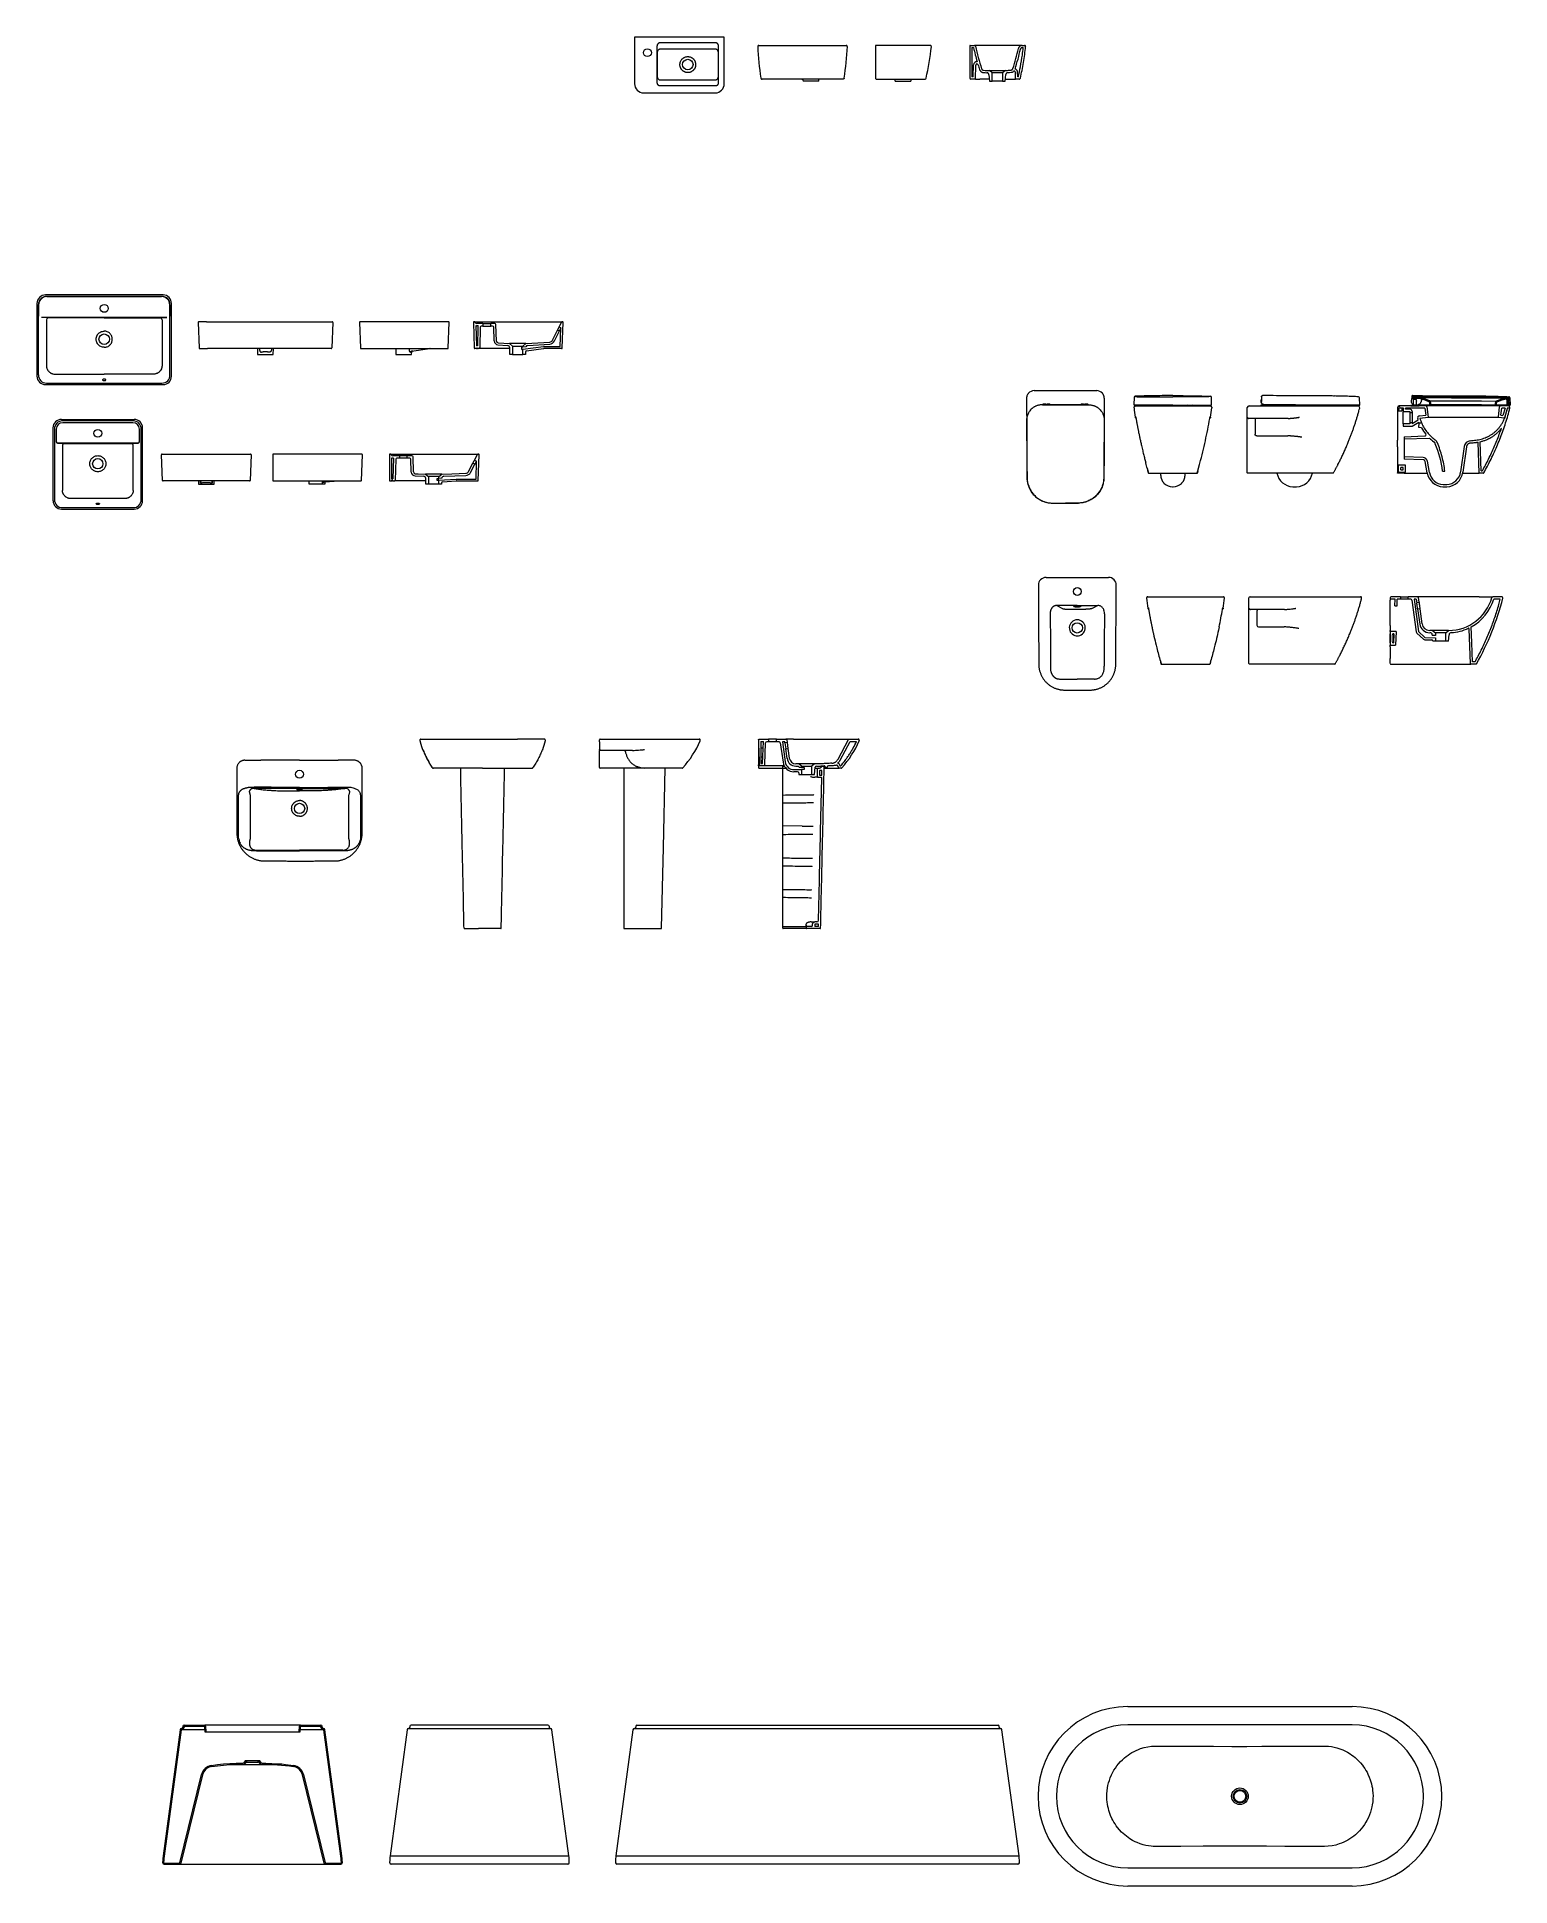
# Model space of a CAD drawing. Header units: millimetres. Extents: x 1778 to 2471, y 1406 to 1876.
# Drawn here: x 1971.58 to 1978.15, y 1417.24 to 1425.49 of the extents above; entities that cross this region are included whole.
import ezdxf

# ---------------------------------------------------------------- set-up
doc = ezdxf.new("R2010")
doc.units = ezdxf.units.MM
doc.layers.add('ARQ_SANITAROS', color=42, linetype='Continuous', lineweight=0)

msp = doc.modelspace()

# ---------------------------------------------------------------- linework, layer by layer
at = {"layer": 'ARQ_SANITAROS'}
for p, q in [((1974.2529, 1425.4866), (1974.6425, 1425.4866)), ((1975.7424, 1425.447), (1975.7424, 1425.304)), ((1975.7444, 1425.449), (1975.7634, 1425.449)), ((1975.7524, 1425.439), (1975.7594, 1425.439)), ((1975.7524, 1425.439), (1975.7524, 1425.309)), ((1975.9768, 1425.449), (1975.9869, 1425.449)), ((1975.9768, 1425.439), (1975.9813, 1425.439)), ((1975.7578, 1425.309), (1975.7524, 1425.309)), ((1975.7578, 1425.309), (1975.7596, 1425.3618)), ((1975.7674, 1425.299), (1975.7696, 1425.3615)), ((1975.8278, 1425.3182), (1975.8304, 1425.289)), ((1975.8419, 1425.3264), (1975.8299, 1425.3368)), ((1975.8889, 1425.3264), (1975.8419, 1425.3264)), ((1975.8419, 1425.289), (1975.8419, 1425.3264)), ((1975.9014, 1425.3373), (1975.8889, 1425.3264)), ((1975.8889, 1425.3264), (1975.8889, 1425.289)), ((1975.9004, 1425.289), (1975.903, 1425.3188)), ((1975.9469, 1425.299), (1975.9459, 1425.3294)), ((1975.9566, 1425.309), (1975.9559, 1425.3298)), ((1975.9594, 1425.309), (1975.9566, 1425.309)), ((1974.9993, 1425.2974), (1974.961, 1425.2988)), ((1975.0694, 1425.2888), (1974.9994, 1425.2888)), ((1975.4099, 1425.2888), (1975.4799, 1425.2888)), ((1975.7674, 1425.299), (1975.7474, 1425.299)), ((1975.7674, 1425.299), (1975.7724, 1425.299)), ((1975.7724, 1425.299), (1975.7842, 1425.299)), ((1975.8295, 1425.299), (1975.7877, 1425.299)), ((1975.8304, 1425.289), (1975.8419, 1425.289)), ((1975.8889, 1425.289), (1975.8419, 1425.289)), ((1975.8889, 1425.289), (1975.9004, 1425.289)), ((1975.9012, 1425.299), (1975.9269, 1425.299)), ((1975.9269, 1425.299), (1975.9469, 1425.299)), ((1975.9634, 1425.299), (1975.9469, 1425.299)), ((1972.1454, 1424.3361), (1971.6206, 1424.3361)), ((1972.1397, 1424.3294), (1971.6264, 1424.3294)), ((1971.627, 1424.3288), (1972.139, 1424.3288)), ((1971.5831, 1424.2986), (1971.5831, 1423.9738)), ((1971.5898, 1423.9797), (1971.5898, 1424.2929)), ((1971.5905, 1424.2922), (1971.5905, 1424.2411)), ((1972.1627, 1424.2361), (1971.6033, 1424.2361)), ((1971.6325, 1424.2338), (1971.6033, 1424.2361)), ((1972.1335, 1424.2338), (1972.1627, 1424.2361)), ((1972.1756, 1424.2922), (1972.1756, 1424.2411)), ((1972.1762, 1423.9797), (1972.1762, 1424.2929)), ((1972.1829, 1423.9738), (1972.1829, 1424.2986)), ((1972.3021, 1424.2137), (1972.3061, 1424.0997)), ((1972.3396, 1424.2168), (1972.3051, 1424.2168)), ((1972.3396, 1424.2168), (1972.8644, 1424.2168)), ((1972.8644, 1424.2168), (1972.8989, 1424.2168)), ((1972.9019, 1424.2137), (1972.8979, 1424.0997)), ((1973.0214, 1424.2137), (1973.0253, 1424.0997)), ((1973.0588, 1424.2168), (1973.0243, 1424.2168)), ((1973.3837, 1424.2168), (1973.0588, 1424.2168)), ((1973.4181, 1424.2168), (1973.3837, 1424.2168)), ((1973.4172, 1424.0997), (1973.4211, 1424.2137)), ((1973.5293, 1424.2137), (1973.5333, 1424.0997)), ((1973.5333, 1424.2168), (1973.5323, 1424.2168)), ((1973.5333, 1424.2168), (1973.5726, 1424.2168)), ((1973.536, 1424.2151), (1973.5367, 1424.2136)), ((1973.5399, 1424.1993), (1973.543, 1424.1086)), ((1973.5717, 1424.2088), (1973.544, 1424.2088)), ((1973.5509, 1424.1988), (1973.544, 1424.1988)), ((1973.5492, 1424.1921), (1973.5477, 1424.1086)), ((1973.5592, 1424.1919), (1973.5576, 1424.1018)), ((1973.5717, 1424.1968), (1973.5642, 1424.1968)), ((1973.5717, 1424.2088), (1973.5717, 1424.1968)), ((1973.5717, 1424.2088), (1973.6067, 1424.2088)), ((1973.5717, 1424.1968), (1973.6067, 1424.1968)), ((1973.5726, 1424.2168), (1973.8857, 1424.2168)), ((1973.6244, 1424.2088), (1973.6067, 1424.2088)), ((1973.6067, 1424.1968), (1973.6067, 1424.2088)), ((1973.6148, 1424.1968), (1973.6067, 1424.1968)), ((1973.622, 1424.131), (1973.6198, 1424.192)), ((1973.632, 1424.1303), (1973.6294, 1424.204)), ((1973.8821, 1424.1345), (1973.9046, 1424.1796)), ((1973.8857, 1424.2168), (1973.9251, 1424.2168)), ((1973.8904, 1424.131), (1973.9127, 1424.1756)), ((1973.9046, 1424.1796), (1973.9113, 1424.193)), ((1973.9046, 1424.1796), (1973.9127, 1424.1756)), ((1973.9113, 1424.193), (1973.9224, 1424.2152)), ((1973.9194, 1424.189), (1973.9113, 1424.193)), ((1973.9127, 1424.1756), (1973.9193, 1424.1888)), ((1973.9164, 1424.1058), (1973.9193, 1424.1888)), ((1973.9194, 1424.189), (1973.9193, 1424.1888)), ((1973.9261, 1424.2168), (1973.9251, 1424.2168)), ((1973.9251, 1424.0997), (1973.9291, 1424.2137)), ((1972.3091, 1424.0968), (1972.3436, 1424.0968)), ((1972.8604, 1424.0968), (1972.3436, 1424.0968)), ((1972.5665, 1424.0968), (1972.5671, 1424.0712)), ((1972.5671, 1424.0712), (1972.6369, 1424.0712)), ((1972.5755, 1424.0968), (1972.5758, 1424.0898)), ((1972.6285, 1424.0968), (1972.6282, 1424.0898)), ((1972.6369, 1424.0712), (1972.6375, 1424.0968)), ((1972.8949, 1424.0968), (1972.8604, 1424.0968)), ((1973.0283, 1424.0968), (1973.0628, 1424.0968)), ((1973.0628, 1424.0968), (1973.3797, 1424.0968)), ((1973.1832, 1424.0968), (1973.1838, 1424.0712)), ((1973.1838, 1424.0712), (1973.2537, 1424.0712)), ((1973.2423, 1424.0968), (1973.2425, 1424.0898)), ((1973.2531, 1424.0862), (1973.3342, 1424.0967)), ((1973.2537, 1424.0712), (1973.2539, 1424.082)), ((1973.3797, 1424.0968), (1973.4142, 1424.0968)), ((1973.542, 1424.0968), (1973.5363, 1424.0968)), ((1973.549, 1424.0968), (1973.542, 1424.0968)), ((1973.5454, 1424.1088), (1973.5455, 1424.1088)), ((1973.5454, 1424.0988), (1973.5455, 1424.0988)), ((1973.5526, 1424.0968), (1973.549, 1424.0968)), ((1973.5626, 1424.0968), (1973.5526, 1424.0968)), ((1973.6912, 1424.0968), (1973.5626, 1424.0968)), ((1973.6388, 1424.1136), (1973.6818, 1424.1108)), ((1973.6394, 1424.1226), (1973.6907, 1424.1192)), ((1973.6907, 1424.1192), (1973.7032, 1424.1084)), ((1973.6918, 1424.0712), (1973.6911, 1424.101)), ((1973.7032, 1424.0712), (1973.6918, 1424.0712)), ((1973.7032, 1424.1084), (1973.7502, 1424.1084)), ((1973.7032, 1424.1084), (1973.7032, 1424.0712)), ((1973.7032, 1424.0712), (1973.7502, 1424.0712)), ((1973.7502, 1424.1039), (1973.7448, 1424.1032)), ((1973.7448, 1424.0932), (1973.7448, 1424.1032)), ((1973.7448, 1424.0932), (1973.7502, 1424.0939)), ((1973.7502, 1424.1084), (1973.7627, 1424.1192)), ((1973.7502, 1424.1039), (1973.7502, 1424.1084)), ((1973.7502, 1424.0939), (1973.8411, 1424.1056)), ((1973.7624, 1424.1055), (1973.7502, 1424.1039)), ((1973.7502, 1424.0712), (1973.7502, 1424.0939)), ((1973.7616, 1424.0712), (1973.7502, 1424.0712)), ((1973.7619, 1424.082), (1973.7616, 1424.0712)), ((1973.7627, 1424.1192), (1973.8697, 1424.1263)), ((1973.7662, 1424.0869), (1973.8422, 1424.0967)), ((1973.7705, 1424.1107), (1973.8697, 1424.1173)), ((1973.8448, 1424.1058), (1973.9164, 1424.1058)), ((1973.9222, 1424.0968), (1973.8448, 1424.0968)), ((1971.6206, 1423.9363), (1972.1454, 1423.9363)), ((1971.6256, 1423.9431), (1972.1404, 1423.9431)), ((1976.0296, 1423.9094), (1976.3085, 1423.9094)), ((1976.0655, 1423.8464), (1976.0655, 1423.8464)), ((1976.0656, 1423.8465), (1976.0656, 1423.8465)), ((1976.0667, 1423.8463), (1976.0669, 1423.8463)), ((1976.0669, 1423.8463), (1976.0669, 1423.8463)), ((1976.0676, 1423.8465), (1976.0676, 1423.8471)), ((1976.0824, 1423.8488), (1976.0693, 1423.8488)), ((1976.0841, 1423.8471), (1976.0841, 1423.8464)), ((1976.2541, 1423.8471), (1976.2541, 1423.8464)), ((1976.2689, 1423.8488), (1976.2558, 1423.8488)), ((1976.2706, 1423.8465), (1976.2706, 1423.8471)), ((1976.2712, 1423.8463), (1976.2712, 1423.8463)), ((1976.2714, 1423.8463), (1976.2712, 1423.8463)), ((1976.2726, 1423.8465), (1976.2726, 1423.8465)), ((1976.2726, 1423.8464), (1976.2726, 1423.8464)), ((1976.4829, 1423.8416), (1976.8136, 1423.8416)), ((1976.56, 1423.8441), (1976.5522, 1423.8426)), ((1976.5522, 1423.8426), (1976.5522, 1423.8416)), ((1976.5522, 1423.8426), (1976.5884, 1423.8426)), ((1976.5522, 1423.8416), (1976.5884, 1423.8416)), ((1976.5884, 1423.8426), (1976.5807, 1423.8441)), ((1976.5884, 1423.8416), (1976.5884, 1423.8426)), ((1976.7149, 1423.8441), (1976.7072, 1423.8426)), ((1976.7072, 1423.8426), (1976.7072, 1423.8416)), ((1976.7072, 1423.8426), (1976.7434, 1423.8426)), ((1976.7072, 1423.8416), (1976.7434, 1423.8416)), ((1976.7434, 1423.8426), (1976.7356, 1423.8441)), ((1976.7434, 1423.8416), (1976.7434, 1423.8426)), ((1976.8212, 1423.847), (1976.82, 1423.8793)), ((1977.0536, 1423.8453), (1977.0394, 1423.8426)), ((1977.0394, 1423.8426), (1977.0394, 1423.8416)), ((1977.0394, 1423.8426), (1977.0757, 1423.8426)), ((1977.0394, 1423.8416), (1977.0757, 1423.8416)), ((1977.0429, 1423.8794), (1977.0429, 1423.8793)), ((1977.043, 1423.8813), (1977.043, 1423.8815)), ((1977.043, 1423.8813), (1977.043, 1423.8813)), ((1977.0501, 1423.847), (1977.0501, 1423.8453)), ((1977.057, 1423.8453), (1977.0501, 1423.8453)), ((1977.0625, 1423.8452), (1977.0575, 1423.8453)), ((1977.0757, 1423.8426), (1977.0617, 1423.8452)), ((1977.0757, 1423.8416), (1977.0757, 1423.8426)), ((1977.4814, 1423.8451), (1977.4804, 1423.8774)), ((1977.6498, 1423.8336), (1977.6498, 1423.8297)), ((1977.6578, 1423.8297), (1977.6498, 1423.8297)), ((1977.6498, 1423.8297), (1977.6498, 1423.7971)), ((1977.6548, 1423.8267), (1977.6548, 1423.8187)), ((1977.6578, 1423.8267), (1977.6548, 1423.8267)), ((1977.6623, 1423.8327), (1977.6578, 1423.8416)), ((1977.7764, 1423.8416), (1977.6578, 1423.8416)), ((1977.6578, 1423.8297), (1977.6578, 1423.8267)), ((1977.6623, 1423.8327), (1977.6748, 1423.8327)), ((1977.6623, 1423.8327), (1977.6698, 1423.8327)), ((1977.6698, 1423.8327), (1977.6698, 1423.8187)), ((1977.6748, 1423.8327), (1977.6748, 1423.8166)), ((1977.6848, 1423.8266), (1977.6848, 1423.8316)), ((1977.7719, 1423.8316), (1977.6848, 1423.8316)), ((1977.7048, 1423.8266), (1977.6848, 1423.8266)), ((1977.7237, 1423.8453), (1977.7096, 1423.8426)), ((1977.7096, 1423.8426), (1977.7096, 1423.8416)), ((1977.7096, 1423.8426), (1977.7277, 1423.8426)), ((1977.7096, 1423.8416), (1977.7277, 1423.8416)), ((1977.7131, 1423.8794), (1977.7131, 1423.8793)), ((1977.7132, 1423.8823), (1977.7132, 1423.8825)), ((1977.7132, 1423.8813), (1977.7132, 1423.8813)), ((1977.73, 1423.8743), (1977.7185, 1423.8743)), ((1977.7202, 1423.8706), (1977.7202, 1423.8453)), ((1977.7352, 1423.8706), (1977.7202, 1423.8706)), ((1977.7352, 1423.8453), (1977.7202, 1423.8453)), ((1977.7277, 1423.8426), (1977.7458, 1423.8426)), ((1977.7277, 1423.8416), (1977.7458, 1423.8416)), ((1977.73, 1423.8793), (1977.7278, 1423.8793)), ((1977.73, 1423.8793), (1977.7448, 1423.8792)), ((1977.7458, 1423.8426), (1977.7317, 1423.8453)), ((1977.7319, 1423.8452), (1977.7327, 1423.8452)), ((1977.7327, 1423.8452), (1977.7334, 1423.8453)), ((1977.7327, 1423.8452), (1977.7327, 1423.8453)), ((1977.7352, 1423.8453), (1977.7352, 1423.8706)), ((1977.7447, 1423.8792), (1977.7448, 1423.8792)), ((1977.7458, 1423.8416), (1977.7458, 1423.8426)), ((1977.7509, 1423.8791), (1977.7508, 1423.8791)), ((1977.7508, 1423.8791), (1977.8123, 1423.8788)), ((1977.7719, 1423.8316), (1977.7758, 1423.8004)), ((1977.7902, 1423.86), (1977.7727, 1423.8665)), ((1977.7919, 1423.8647), (1977.7745, 1423.8712)), ((1977.8461, 1423.8416), (1977.7764, 1423.8416)), ((1977.7813, 1423.8373), (1977.7869, 1423.7916)), ((1977.7833, 1423.846), (1977.824, 1423.8458)), ((1977.7919, 1423.8647), (1977.8587, 1423.8644)), ((1977.7936, 1423.8469), (1977.7935, 1423.8555)), ((1977.7986, 1423.8469), (1977.7936, 1423.8469)), ((1977.7986, 1423.8469), (1977.7985, 1423.8556)), ((1977.8586, 1423.8466), (1977.7986, 1423.8469)), ((1977.824, 1423.8458), (1977.8242, 1423.8458)), ((1978.0392, 1423.8416), (1977.8461, 1423.8416)), ((1977.8536, 1423.8783), (1977.8588, 1423.8783)), ((1978.0246, 1423.8457), (1977.8586, 1423.8466)), ((1977.8587, 1423.8644), (1978.0247, 1423.8635)), ((1977.8588, 1423.8783), (1977.8588, 1423.8783)), ((1978.0846, 1423.8454), (1978.0246, 1423.8457)), ((1978.0247, 1423.8635), (1978.0915, 1423.8632)), ((1978.0248, 1423.8773), (1978.0367, 1423.8773)), ((1978.0367, 1423.8773), (1978.0443, 1423.8773)), ((1978.0367, 1423.8773), (1978.0367, 1423.8773)), ((1978.0433, 1423.8855), (1978.0389, 1423.8856)), ((1978.1102, 1423.8416), (1978.0392, 1423.8416)), ((1978.0849, 1423.8541), (1978.0846, 1423.8454)), ((1978.0896, 1423.8454), (1978.0846, 1423.8454)), ((1978.0899, 1423.8539), (1978.0896, 1423.8454)), ((1978.1091, 1423.8695), (1978.0915, 1423.8632)), ((1978.1107, 1423.8648), (1978.0932, 1423.8585)), ((1978.0997, 1423.7916), (1978.1053, 1423.8373)), ((1978.1435, 1423.8416), (1978.1102, 1423.8416)), ((1978.1108, 1423.8004), (1978.1146, 1423.8316)), ((1978.1295, 1423.8316), (1978.1146, 1423.8316)), ((1978.1295, 1423.8316), (1978.1203, 1423.7992)), ((1978.1402, 1423.8327), (1978.1304, 1423.7979)), ((1978.1371, 1423.8688), (1978.1376, 1423.8452)), ((1978.1376, 1423.8452), (1978.1373, 1423.8452)), ((1978.1426, 1423.8451), (1978.1376, 1423.8452)), ((1978.1402, 1423.8327), (1978.1514, 1423.8327)), ((1978.1412, 1423.8327), (1978.1514, 1423.8327)), ((1978.1421, 1423.8712), (1978.1426, 1423.8451)), ((1978.1455, 1423.8773), (1978.1466, 1423.8451)), ((1978.1476, 1423.8441), (1978.1506, 1423.8441)), ((1978.1505, 1423.8775), (1978.1516, 1423.8451)), ((1978.1516, 1423.8451), (1978.1516, 1423.8451)), ((1971.6545, 1423.7436), (1971.6545, 1423.4187)), ((1971.6921, 1423.7811), (1972.0168, 1423.7811)), ((1972.0114, 1423.7743), (1971.6974, 1423.7743)), ((1972.0106, 1423.7662), (1971.6982, 1423.7662)), ((1972.0543, 1423.4187), (1972.0543, 1423.7436)), ((1977.6498, 1423.7971), (1977.6498, 1423.711)), ((1977.6548, 1423.8187), (1977.6698, 1423.8187)), ((1977.6748, 1423.8166), (1977.7048, 1423.8166)), ((1977.6748, 1423.7616), (1977.6748, 1423.8166)), ((1977.6748, 1423.7616), (1977.6748, 1423.7516)), ((1977.7048, 1423.7616), (1977.6748, 1423.7616)), ((1977.6748, 1423.7516), (1977.7148, 1423.7516)), ((1977.7048, 1423.8166), (1977.7048, 1423.8101)), ((1977.7148, 1423.8101), (1977.7048, 1423.8101)), ((1977.7048, 1423.8101), (1977.7048, 1423.7681)), ((1977.7048, 1423.7681), (1977.7048, 1423.7616)), ((1977.7048, 1423.7681), (1977.7148, 1423.7681)), ((1977.7148, 1423.8166), (1977.7148, 1423.8101)), ((1977.7148, 1423.8101), (1977.7148, 1423.7681)), ((1977.7148, 1423.7632), (1977.7417, 1423.7787)), ((1977.7148, 1423.7516), (1977.7451, 1423.7691)), ((1977.7148, 1423.7681), (1977.7148, 1423.7632)), ((1977.7445, 1423.7458), (1977.7471, 1423.7641)), ((1977.7567, 1423.7441), (1977.7445, 1423.7458)), ((1977.7579, 1423.7641), (1977.7471, 1423.7641)), ((1977.7484, 1423.797), (1977.7758, 1423.8004)), ((1977.7496, 1423.7871), (1977.7869, 1423.7916)), ((1977.7869, 1423.7916), (1977.8461, 1423.7916)), ((1977.8461, 1423.7916), (1978.0391, 1423.7916)), ((1978.0391, 1423.7916), (1978.0997, 1423.7916)), ((1978.0997, 1423.7916), (1978.1276, 1423.7882)), ((1978.1108, 1423.8004), (1978.1203, 1423.7992)), ((1978.1275, 1423.7861), (1978.128, 1423.7861)), ((1978.1304, 1423.7979), (1978.1276, 1423.7882)), ((1971.6612, 1423.7381), (1971.6612, 1423.4242)), ((1971.6693, 1423.7373), (1971.6693, 1423.6809)), ((1972.0337, 1423.6759), (1971.6752, 1423.6759)), ((1971.6752, 1423.6759), (1971.7038, 1423.6738)), ((1972.0051, 1423.6738), (1972.0337, 1423.6759)), ((1972.0396, 1423.6809), (1972.0396, 1423.7373)), ((1972.0476, 1423.4242), (1972.0476, 1423.7381)), ((1977.6498, 1423.711), (1977.6498, 1423.6981)), ((1977.6498, 1423.6981), (1977.6498, 1423.6884)), ((1977.6498, 1423.6594), (1977.6498, 1423.6884)), ((1977.6498, 1423.6594), (1977.6498, 1423.5436)), ((1977.6794, 1423.7041), (1977.7722, 1423.7074)), ((1977.6794, 1423.7041), (1977.6798, 1423.6941)), ((1977.6798, 1423.6941), (1977.7918, 1423.6981)), ((1977.6798, 1423.6941), (1977.6798, 1423.6141)), ((1977.9472, 1423.6604), (1977.9313, 1423.5467)), ((1977.9571, 1423.659), (1977.9412, 1423.5453)), ((1978.0138, 1423.5416), (1978.009, 1423.68)), ((1978.0234, 1423.5516), (1978.0189, 1423.6819)), ((1972.1422, 1423.5095), (1972.1383, 1423.6235)), ((1972.1412, 1423.6266), (1972.1757, 1423.6266)), ((1972.1757, 1423.6266), (1972.5006, 1423.6266)), ((1972.5006, 1423.6266), (1972.535, 1423.6266)), ((1972.538, 1423.6235), (1972.5341, 1423.5095)), ((1972.6341, 1423.6236), (1972.6341, 1423.5096)), ((1972.6716, 1423.6266), (1972.6371, 1423.6266)), ((1972.9965, 1423.6266), (1972.6716, 1423.6266)), ((1973.031, 1423.6266), (1972.9965, 1423.6266)), ((1973.03, 1423.5095), (1973.034, 1423.6235)), ((1973.1547, 1423.6236), (1973.1547, 1423.5096)), ((1973.1588, 1423.6266), (1973.1577, 1423.6266)), ((1973.1588, 1423.6266), (1973.1977, 1423.6266)), ((1973.1615, 1423.6249), (1973.1623, 1423.6232)), ((1973.1647, 1423.6086), (1973.1647, 1423.5166)), ((1973.1732, 1423.6086), (1973.1647, 1423.6086)), ((1973.1992, 1423.6186), (1973.1695, 1423.6186)), ((1973.1732, 1423.6086), (1973.17, 1423.5166)), ((1973.1831, 1423.6038), (1973.1798, 1423.5095)), ((1973.1992, 1423.6086), (1973.1881, 1423.6086)), ((1973.1977, 1423.6266), (1973.5115, 1423.6266)), ((1973.1992, 1423.6186), (1973.1992, 1423.6086)), ((1973.2342, 1423.6186), (1973.1992, 1423.6186)), ((1973.2342, 1423.6086), (1973.1992, 1423.6086)), ((1973.2342, 1423.6086), (1973.2342, 1423.6186)), ((1973.2549, 1423.6186), (1973.2342, 1423.6186)), ((1973.2452, 1423.6086), (1973.2342, 1423.6086)), ((1973.2522, 1423.5465), (1973.2502, 1423.6038)), ((1973.2622, 1423.5469), (1973.2599, 1423.6138)), ((1973.5077, 1423.5493), (1973.5273, 1423.5862)), ((1973.5115, 1423.6266), (1973.5505, 1423.6266)), ((1973.5166, 1423.5446), (1973.5361, 1423.5816)), ((1973.5361, 1423.5816), (1973.5273, 1423.5862)), ((1973.5343, 1423.5995), (1973.5478, 1423.625)), ((1973.5343, 1423.5995), (1973.5432, 1423.5948)), ((1973.5408, 1423.5146), (1973.5436, 1423.5956)), ((1973.5432, 1423.5948), (1973.5436, 1423.5956)), ((1973.5516, 1423.6266), (1973.5505, 1423.6266)), ((1973.5506, 1423.5095), (1973.5546, 1423.6235)), ((1977.6548, 1423.5486), (1977.6548, 1423.5766)), ((1977.6858, 1423.5766), (1977.6548, 1423.5766)), ((1977.6798, 1423.6141), (1977.6794, 1423.6042)), ((1977.7639, 1423.6012), (1977.6794, 1423.6042)), ((1977.7642, 1423.6112), (1977.6798, 1423.6141)), ((1977.6848, 1423.5466), (1977.6858, 1423.5766)), ((1977.7822, 1423.5428), (1977.7734, 1423.5929)), ((1977.7921, 1423.5445), (1977.7832, 1423.5947)), ((1972.1797, 1423.5066), (1972.1452, 1423.5066)), ((1972.4966, 1423.5066), (1972.1797, 1423.5066)), ((1972.3028, 1423.5066), (1972.3031, 1423.4925)), ((1972.3031, 1423.4925), (1972.3731, 1423.4925)), ((1972.3133, 1423.5053), (1972.3136, 1423.5066)), ((1972.3168, 1423.5066), (1972.3173, 1423.5066)), ((1972.359, 1423.5066), (1972.3173, 1423.5066)), ((1972.3595, 1423.5066), (1972.359, 1423.5066)), ((1972.3731, 1423.4925), (1972.3735, 1423.5066)), ((1972.5311, 1423.5066), (1972.4966, 1423.5066)), ((1972.6371, 1423.5066), (1972.6716, 1423.5066)), ((1972.6716, 1423.5066), (1972.9925, 1423.5066)), ((1972.7966, 1423.4925), (1972.7963, 1423.5066)), ((1972.8316, 1423.4925), (1972.7966, 1423.4925)), ((1972.8666, 1423.4925), (1972.8316, 1423.4925)), ((1972.8649, 1423.5025), (1972.9313, 1423.5066)), ((1972.8667, 1423.498), (1972.8666, 1423.4925)), ((1972.9313, 1423.5066), (1972.9313, 1423.5066)), ((1972.9925, 1423.5066), (1973.027, 1423.5066)), ((1973.1577, 1423.5066), (1973.163, 1423.5066)), ((1973.1647, 1423.5166), (1973.17, 1423.5166)), ((1973.1713, 1423.5066), (1973.1768, 1423.5066)), ((1973.1948, 1423.5066), (1973.1768, 1423.5066)), ((1973.3168, 1423.5066), (1973.1948, 1423.5066)), ((1973.2695, 1423.5292), (1973.3069, 1423.5278)), ((1973.3162, 1423.5375), (1973.3292, 1423.5262)), ((1973.3172, 1423.4925), (1973.3166, 1423.518)), ((1973.3292, 1423.4925), (1973.3172, 1423.4925)), ((1973.3292, 1423.5262), (1973.3292, 1423.4925)), ((1973.3752, 1423.5262), (1973.3292, 1423.5262)), ((1973.3752, 1423.4925), (1973.3292, 1423.4925)), ((1973.3752, 1423.5262), (1973.3882, 1423.5375)), ((1973.3752, 1423.5178), (1973.3752, 1423.5262)), ((1973.3878, 1423.5186), (1973.3752, 1423.5178)), ((1973.3752, 1423.5098), (1973.4523, 1423.5146)), ((1973.3752, 1423.4925), (1973.3752, 1423.5098)), ((1973.3872, 1423.4925), (1973.3752, 1423.4925)), ((1973.3873, 1423.498), (1973.3872, 1423.4925)), ((1973.392, 1423.5029), (1973.4519, 1423.5066)), ((1973.4523, 1423.5146), (1973.5408, 1423.5146)), ((1973.4531, 1423.5066), (1973.5476, 1423.5066)), ((1976.5375, 1423.5484), (1976.5384, 1423.5433)), ((1976.5404, 1423.5416), (1976.7561, 1423.5416)), ((1976.759, 1423.5483), (1976.7581, 1423.5433)), ((1977.6798, 1423.5416), (1977.6518, 1423.5416)), ((1977.6568, 1423.5466), (1977.6848, 1423.5466)), ((1977.6648, 1423.5566), (1977.6648, 1423.5666)), ((1977.6755, 1423.5666), (1977.6648, 1423.5666)), ((1977.6648, 1423.5566), (1977.6751, 1423.5566)), ((1977.6751, 1423.5566), (1977.6755, 1423.5666)), ((1977.6798, 1423.5416), (1977.7824, 1423.5416)), ((1977.8512, 1423.5507), (1977.8613, 1423.5507)), ((1977.9406, 1423.5416), (1977.9501, 1423.5416)), ((1977.9501, 1423.5416), (1978.0138, 1423.5416)), ((1978.0326, 1423.5416), (1978.0138, 1423.5416)), ((1978.0234, 1423.5516), (1978.028, 1423.5516)), ((1976.6469, 1423.4808), (1976.6495, 1423.4808)), ((1971.692, 1423.3812), (1972.0168, 1423.3812)), ((1971.6966, 1423.3879), (1972.0123, 1423.3879)), ((1976.1114, 1423.4079), (1976.2267, 1423.4079)), ((1976.0825, 1423.0767), (1976.3615, 1423.0767)), ((1976.1302, 1422.9512), (1976.1555, 1422.9379)), ((1976.222, 1422.9512), (1976.1302, 1422.9512)), ((1976.1845, 1422.9348), (1976.2595, 1422.9348)), ((1976.222, 1422.9512), (1976.3138, 1422.9512)), ((1976.3138, 1422.9512), (1976.2885, 1422.9379)), ((1976.5359, 1422.99), (1976.8733, 1422.99)), ((1977.6173, 1422.985), (1977.6173, 1422.98)), ((1977.6378, 1422.98), (1977.6173, 1422.98)), ((1977.6173, 1422.98), (1977.6173, 1422.9756)), ((1977.6173, 1422.8615), (1977.6173, 1422.9756)), ((1977.6618, 1422.99), (1977.6223, 1422.99)), ((1977.6378, 1422.95), (1977.6388, 1422.9789)), ((1977.6378, 1422.95), (1977.6478, 1422.95)), ((1977.6478, 1422.95), (1977.6488, 1422.979)), ((1977.6628, 1422.98), (1977.6498, 1422.98)), ((1977.6618, 1422.99), (1977.6988, 1422.99)), ((1977.6628, 1422.989), (1977.6628, 1422.98)), ((1977.6978, 1422.98), (1977.6628, 1422.98)), ((1977.6978, 1422.98), (1977.6978, 1422.989)), ((1977.709, 1422.98), (1977.6978, 1422.98)), ((1977.7388, 1422.99), (1977.6988, 1422.99)), ((1977.714, 1422.9757), (1977.7338, 1422.8346)), ((1977.7336, 1422.98), (1977.7235, 1422.98)), ((1977.7235, 1422.98), (1977.7437, 1422.836)), ((1977.7336, 1422.98), (1977.7359, 1422.9633)), ((1977.7448, 1422.9646), (1977.7359, 1422.9633)), ((1977.7397, 1422.9366), (1977.7486, 1422.9378)), ((1977.7397, 1422.9366), (1977.7492, 1422.8687)), ((1977.7427, 1422.9865), (1977.7457, 1422.9657)), ((1977.7497, 1422.937), (1977.7591, 1422.8701)), ((1978.0134, 1422.99), (1977.7803, 1422.99)), ((1978.1148, 1422.99), (1978.0743, 1422.99)), ((1978.1084, 1422.98), (1978.0788, 1422.98)), ((1977.6173, 1422.8615), (1977.6173, 1422.8393)), ((1977.6173, 1422.835), (1977.6173, 1422.8393)), ((1977.6438, 1422.8359), (1977.6173, 1422.835)), ((1977.6173, 1422.835), (1977.6173, 1422.825)), ((1977.6438, 1422.8359), (1977.6416, 1422.7741)), ((1977.7437, 1422.836), (1977.7722, 1422.8088)), ((1977.8066, 1422.84), (1977.7938, 1422.84)), ((1977.8066, 1422.84), (1977.8193, 1422.829)), ((1977.8776, 1422.84), (1977.8066, 1422.84)), ((1977.8653, 1422.829), (1977.8779, 1422.84)), ((1977.9747, 1422.6919), (1977.9692, 1422.8479)), ((1977.6173, 1422.785), (1977.6173, 1422.775)), ((1977.6173, 1422.775), (1977.6416, 1422.7741)), ((1977.6173, 1422.7666), (1977.6173, 1422.775)), ((1977.6173, 1422.7666), (1977.6173, 1422.715)), ((1977.6193, 1422.821), (1977.6193, 1422.789)), ((1977.6334, 1422.8255), (1977.6286, 1422.8254)), ((1977.6286, 1422.7846), (1977.632, 1422.7845)), ((1977.6293, 1422.821), (1977.6293, 1422.789)), ((1977.6334, 1422.8255), (1977.632, 1422.7845)), ((1977.7368, 1422.8287), (1977.7654, 1422.8016)), ((1977.7718, 1422.7988), (1977.8024, 1422.7976)), ((1977.7722, 1422.8088), (1977.8193, 1422.8069)), ((1977.8047, 1422.8208), (1977.805, 1422.8175)), ((1977.8193, 1422.8169), (1977.805, 1422.8175)), ((1977.8072, 1422.793), (1977.8073, 1422.792)), ((1977.8193, 1422.792), (1977.8073, 1422.792)), ((1977.8193, 1422.829), (1977.8193, 1422.8169)), ((1977.8653, 1422.829), (1977.8193, 1422.829)), ((1977.8193, 1422.8069), (1977.8193, 1422.792)), ((1977.8653, 1422.792), (1977.8193, 1422.792)), ((1977.8653, 1422.792), (1977.8653, 1422.829)), ((1977.8773, 1422.792), (1977.8653, 1422.792)), ((1977.8773, 1422.792), (1977.8798, 1422.8212)), ((1976.5924, 1422.7036), (1976.5934, 1422.6998)), ((1976.5925, 1422.7037), (1976.5954, 1422.6932)), ((1976.5954, 1422.6932), (1976.5959, 1422.6914)), ((1976.5978, 1422.69), (1976.5968, 1422.69)), ((1976.5981, 1422.69), (1976.8111, 1422.69)), ((1976.8114, 1422.69), (1976.8124, 1422.69)), ((1976.8138, 1422.6932), (1976.8133, 1422.6914)), ((1976.8167, 1422.7037), (1976.8138, 1422.6932)), ((1976.8158, 1422.6998), (1976.8168, 1422.7036)), ((1977.2319, 1422.69), (1976.9926, 1422.69)), ((1977.6173, 1422.692), (1977.6173, 1422.715)), ((1977.6193, 1422.69), (1977.862, 1422.69)), ((1977.862, 1422.69), (1977.9767, 1422.69)), ((1978.0001, 1422.69), (1977.9767, 1422.69)), ((1977.9954, 1422.7), (1977.9844, 1422.7)), ((1976.1447, 1422.6235), (1976.222, 1422.6235)), ((1976.2993, 1422.6235), (1976.222, 1422.6235)), ((1974.0917, 1422.344), (1974.0917, 1422.3113)), ((1974.5407, 1422.3483), (1974.5407, 1422.3483)), ((1974.8008, 1422.3523), (1974.8008, 1422.3171)), ((1974.8038, 1422.3553), (1974.8458, 1422.3553)), ((1974.8108, 1422.3453), (1974.8224, 1422.3453)), ((1974.8108, 1422.3453), (1974.8108, 1422.2473)), ((1974.819, 1422.2473), (1974.8224, 1422.3453)), ((1974.8288, 1422.2422), (1974.8322, 1422.3385)), ((1974.8458, 1422.3433), (1974.8372, 1422.3433)), ((1974.8458, 1422.3553), (1974.8458, 1422.3433)), ((1974.8808, 1422.3553), (1974.8458, 1422.3553)), ((1974.8808, 1422.3433), (1974.8458, 1422.3433)), ((1974.8808, 1422.3433), (1974.8808, 1422.3553)), ((1974.8808, 1422.3553), (1974.9223, 1422.3553)), ((1974.8928, 1422.3433), (1974.8808, 1422.3433)), ((1974.8978, 1422.339), (1974.9099, 1422.2525)), ((1974.9174, 1422.3433), (1974.9073, 1422.3433)), ((1974.9073, 1422.3433), (1974.9199, 1422.2538)), ((1974.918, 1422.3391), (1974.9174, 1422.3433)), ((1974.9279, 1422.3405), (1974.918, 1422.3391)), ((1974.918, 1422.3391), (1974.9217, 1422.3124)), ((1974.9263, 1422.3519), (1974.9279, 1422.3405)), ((1974.9279, 1422.3405), (1974.9316, 1422.3138)), ((1975.1555, 1422.2664), (1975.2017, 1422.3532)), ((1975.1643, 1422.2617), (1975.2088, 1422.3453)), ((1975.2052, 1422.3553), (1975.2452, 1422.3553)), ((1975.2088, 1422.3453), (1975.2374, 1422.3453)), ((1972.5101, 1422.2614), (1972.5813, 1422.2614)), ((1972.9975, 1422.2614), (1972.9263, 1422.2614)), ((1974.0917, 1422.3113), (1974.0917, 1422.3053)), ((1974.0917, 1422.2299), (1974.0917, 1422.3053)), ((1974.8008, 1422.3171), (1974.8008, 1422.3112)), ((1974.8008, 1422.3112), (1974.8008, 1422.2403)), ((1974.8047, 1422.2402), (1974.8028, 1422.3136)), ((1974.8214, 1422.3153), (1974.8108, 1422.3153)), ((1974.82, 1422.2753), (1974.8108, 1422.2753)), ((1974.9217, 1422.3124), (1974.9316, 1422.3138)), ((1974.9277, 1422.2698), (1974.9217, 1422.3124)), ((1974.9316, 1422.3138), (1974.9376, 1422.2712)), ((1974.0917, 1422.2283), (1974.0917, 1422.2299)), ((1974.2418, 1422.2253), (1974.0947, 1422.2253)), ((1974.1997, 1422.2253), (1974.1997, 1421.5123)), ((1974.3767, 1422.2253), (1974.2902, 1422.2253)), ((1974.8008, 1422.2357), (1974.8008, 1422.2403)), ((1974.8008, 1422.2357), (1974.8008, 1422.2283)), ((1974.8038, 1422.2253), (1974.9088, 1422.2253)), ((1974.8077, 1422.2373), (1974.8238, 1422.2373)), ((1974.8108, 1422.2473), (1974.819, 1422.2473)), ((1974.8238, 1422.2373), (1974.8338, 1422.2373)), ((1974.8338, 1422.2373), (1974.9146, 1422.2373)), ((1974.9088, 1422.2233), (1974.9088, 1422.2332)), ((1974.9088, 1422.2204), (1974.9088, 1422.2233)), ((1974.9088, 1422.1115), (1974.9088, 1422.2204)), ((1974.9108, 1422.2253), (1974.9229, 1422.2253)), ((1974.9595, 1422.2193), (1974.9928, 1422.2193)), ((1974.9839, 1422.2293), (1974.977, 1422.2353)), ((1974.9801, 1422.2048), (1974.9808, 1422.1973)), ((1974.9928, 1422.2348), (1974.9807, 1422.2453)), ((1974.9808, 1422.1973), (1974.9928, 1422.1973)), ((1974.9928, 1422.2293), (1974.9839, 1422.2293)), ((1974.9928, 1422.2348), (1974.9928, 1422.2348)), ((1974.9928, 1422.2348), (1974.9928, 1422.2293)), ((1974.9928, 1422.2348), (1975.0388, 1422.2348)), ((1975.0048, 1422.2293), (1974.9928, 1422.2293)), ((1974.9928, 1422.2193), (1974.9928, 1422.1973)), ((1975.0036, 1422.2193), (1974.9928, 1422.2193)), ((1974.9928, 1422.1973), (1975.0388, 1422.1973)), ((1975.0509, 1422.2453), (1975.0388, 1422.2348)), ((1975.0388, 1422.1973), (1975.0388, 1422.2348)), ((1975.0388, 1422.2348), (1975.0388, 1422.2348)), ((1975.0388, 1422.1973), (1975.0508, 1422.1973)), ((1975.0508, 1422.1973), (1975.0537, 1422.2308)), ((1975.0628, 1422.2203), (1975.0628, 1422.1883)), ((1975.0658, 1422.1853), (1975.0796, 1422.1853)), ((1975.0728, 1422.2153), (1975.0728, 1422.1953)), ((1975.0833, 1422.2153), (1975.0728, 1422.2153)), ((1975.0728, 1422.1953), (1975.0829, 1422.1953)), ((1975.0866, 1422.2353), (1975.0917, 1422.2353)), ((1975.0936, 1422.2253), (1975.1601, 1422.2253)), ((1975.1018, 1422.2283), (1975.0938, 1422.2283)), ((1975.1018, 1422.2283), (1975.1038, 1422.2283)), ((1975.1078, 1422.2323), (1975.1078, 1422.2329)), ((1975.1582, 1422.2265), (1975.1535, 1422.2366)), ((1975.1685, 1422.2253), (1975.1601, 1422.2253)), ((1975.1652, 1422.2353), (1975.1626, 1422.2408)), ((1975.1663, 1422.2353), (1975.1652, 1422.2353)), ((1974.9088, 1422.1105), (1974.9088, 1422.1115)), ((1974.9088, 1422.1072), (1974.9088, 1422.1105)), ((1974.9088, 1422.0644), (1974.9088, 1422.0684)), ((1974.9088, 1422.0635), (1974.9088, 1422.0644)), ((1974.9088, 1421.9713), (1974.9088, 1422.0635)), ((1974.9088, 1421.9703), (1974.9088, 1421.9713)), ((1974.9088, 1421.9671), (1974.9088, 1421.9703)), ((1974.9088, 1421.9243), (1974.9088, 1421.9282)), ((1974.9951, 1421.9671), (1974.9107, 1421.9693)), ((1974.9088, 1421.9233), (1974.9088, 1421.9243)), ((1974.9088, 1421.8311), (1974.9088, 1421.9233)), ((1974.9088, 1421.8301), (1974.9088, 1421.8311)), ((1974.9088, 1421.8268), (1974.9088, 1421.8301)), ((1974.9088, 1421.7841), (1974.9088, 1421.788)), ((1974.9088, 1421.7831), (1974.9088, 1421.7841)), ((1974.9088, 1421.6909), (1974.9088, 1421.7831)), ((1974.9088, 1421.6899), (1974.9088, 1421.6909)), ((1974.9088, 1421.6866), (1974.9088, 1421.6899)), ((1974.9088, 1421.6439), (1974.9088, 1421.6478)), ((1974.9088, 1421.6429), (1974.9088, 1421.6439)), ((1974.9088, 1421.5253), (1974.9088, 1421.6429)), ((1974.9088, 1421.5183), (1974.9088, 1421.5253)), ((1974.9088, 1421.5123), (1974.9088, 1421.5183)), ((1974.9108, 1421.5203), (1974.9792, 1421.5203)), ((1974.9792, 1421.5203), (1975.0158, 1421.5203)), ((1975.0138, 1421.5123), (1975.0138, 1421.5183)), ((1975.0366, 1421.5203), (1975.0158, 1421.5203)), ((1975.0348, 1421.5403), (1975.0523, 1421.5403)), ((1975.0416, 1421.5253), (1975.0416, 1421.5303)), ((1975.0602, 1421.5403), (1975.0523, 1421.5403)), ((1975.0678, 1421.5303), (1975.0523, 1421.5303)), ((1975.0523, 1421.5303), (1975.0523, 1421.5203)), ((1975.0676, 1421.5203), (1975.0523, 1421.5203)), ((1974.2017, 1421.5103), (1974.3104, 1421.5103)), ((1974.9792, 1421.5103), (1974.9108, 1421.5103)), ((1975.0158, 1421.5103), (1974.9792, 1421.5103)), ((1975.0754, 1421.5103), (1975.0158, 1421.5103)), ((1976.4473, 1418.0413), (1977.4473, 1418.0413)), ((1972.2214, 1417.9382), (1972.1453, 1417.3754)), ((1972.2264, 1417.9375), (1972.1503, 1417.3748)), ((1972.2273, 1417.9434), (1972.228, 1417.9434)), ((1972.2273, 1417.9384), (1972.2273, 1417.9384)), ((1972.2273, 1417.9384), (1972.228, 1417.9384)), ((1972.234, 1417.9535), (1972.234, 1417.9493)), ((1972.239, 1417.9584), (1972.3296, 1417.9584)), ((1972.239, 1417.9534), (1972.239, 1417.9492)), ((1972.239, 1417.9534), (1972.3296, 1417.9534)), ((1972.3296, 1417.9534), (1972.3317, 1417.9294)), ((1972.3345, 1417.9538), (1972.3367, 1417.9294)), ((1972.7516, 1417.9294), (1972.7537, 1417.9538)), ((1972.7566, 1417.9294), (1972.7516, 1417.9294)), ((1972.7566, 1417.9294), (1972.7587, 1417.9534)), ((1972.7587, 1417.9584), (1972.8492, 1417.9584)), ((1972.7587, 1417.9534), (1972.8492, 1417.9534)), ((1972.8493, 1417.9492), (1972.8492, 1417.9534)), ((1972.8543, 1417.9493), (1972.8542, 1417.9535)), ((1972.8603, 1417.9384), (1972.8609, 1417.9384)), ((1972.8609, 1417.9384), (1972.8609, 1417.9384)), ((1972.938, 1417.3748), (1972.8619, 1417.9375)), ((1972.9429, 1417.3754), (1972.8669, 1417.9382)), ((1973.2337, 1417.9382), (1973.1576, 1417.3754)), ((1973.2396, 1417.9434), (1973.8732, 1417.9434)), ((1973.2463, 1417.9535), (1973.2462, 1417.9492)), ((1973.8615, 1417.9584), (1973.2513, 1417.9584)), ((1973.8665, 1417.9535), (1973.8666, 1417.9492)), ((1973.9552, 1417.3754), (1973.8791, 1417.9382)), ((1974.2408, 1417.9382), (1974.1647, 1417.3754)), ((1974.2467, 1417.9434), (1975.8802, 1417.9434)), ((1974.2534, 1417.9535), (1974.2533, 1417.9492)), ((1974.2585, 1417.9584), (1975.8685, 1417.9584)), ((1975.8736, 1417.9492), (1975.8736, 1417.9535)), ((1975.9623, 1417.3754), (1975.8862, 1417.9382)), ((1972.3214, 1417.7366), (1972.2252, 1417.343)), ((1972.4841, 1417.7884), (1972.5039, 1417.7884)), ((1972.4841, 1417.7834), (1972.5065, 1417.7834)), ((1972.5116, 1417.7991), (1972.5039, 1417.7884)), ((1972.5141, 1417.7941), (1972.5065, 1417.7834)), ((1972.5181, 1417.7991), (1972.5116, 1417.7991)), ((1972.5181, 1417.7941), (1972.5141, 1417.7941)), ((1972.5181, 1417.7991), (1972.5181, 1417.7941)), ((1972.5701, 1417.7991), (1972.5181, 1417.7991)), ((1972.5767, 1417.7991), (1972.5701, 1417.7991)), ((1972.5701, 1417.7941), (1972.5701, 1417.7991)), ((1972.5741, 1417.7941), (1972.5701, 1417.7941)), ((1972.5818, 1417.7834), (1972.5741, 1417.7941)), ((1972.5843, 1417.7884), (1972.5767, 1417.7991)), ((1972.5818, 1417.7834), (1972.6041, 1417.7834)), ((1972.5843, 1417.7884), (1972.6041, 1417.7884)), ((1972.863, 1417.343), (1972.7669, 1417.7366)), ((1972.144, 1417.3443), (1972.1439, 1417.3512)), ((1972.149, 1417.3444), (1972.1489, 1417.3513)), ((1972.15, 1417.3434), (1972.2194, 1417.3434)), ((1972.8688, 1417.3434), (1972.9382, 1417.3434)), ((1972.8688, 1417.3384), (1972.9382, 1417.3384)), ((1972.9394, 1417.3513), (1972.9392, 1417.3444)), ((1972.9444, 1417.3512), (1972.9442, 1417.3443)), ((1973.1563, 1417.3443), (1973.1562, 1417.3512)), ((1973.9505, 1417.3384), (1973.1623, 1417.3384)), ((1973.9565, 1417.3443), (1973.9566, 1417.3512)), ((1974.1633, 1417.3512), (1974.1634, 1417.3443)), ((1974.5635, 1417.3384), (1974.1694, 1417.3384)), ((1974.5635, 1417.3754), (1975.5635, 1417.3754)), ((1975.5635, 1417.3384), (1974.5635, 1417.3384)), ((1975.9576, 1417.3384), (1975.5635, 1417.3384)), ((1975.9636, 1417.3443), (1975.9637, 1417.3512)), ((1977.4473, 1417.2411), (1976.4473, 1417.2411))]:
    msp.add_line(p, q, dxfattribs=at)
at = {"layer": 'ARQ_SANITAROS', "flags": 128}
for points in [[(1973.3342, 1424.0968), (1973.3342, 1424.0968), (1973.3342, 1424.0967)], [(1971.883, 1423.9609), (1971.8814, 1423.9608), (1971.8799, 1423.9606), (1971.8785, 1423.9602), (1971.8773, 1423.9597), (1971.8764, 1423.9591), (1971.8758, 1423.9584), (1971.8755, 1423.9577), (1971.8756, 1423.957), (1971.876, 1423.9563), (1971.8768, 1423.9556), (1971.8779, 1423.9551), (1971.8791, 1423.9546), (1971.8806, 1423.9543), (1971.8822, 1423.9542), (1971.8838, 1423.9542), (1971.8854, 1423.9543), (1971.8869, 1423.9546), (1971.8882, 1423.9551), (1971.8892, 1423.9556), (1971.89, 1423.9563), (1971.8904, 1423.957), (1971.8905, 1423.9577), (1971.8902, 1423.9584), (1971.8896, 1423.9591), (1971.8887, 1423.9597), (1971.8875, 1423.9602), (1971.8862, 1423.9606), (1971.8846, 1423.9608), (1971.883, 1423.9609)], [(1976.4756, 1423.8793), (1976.4752, 1423.8689), (1976.4748, 1423.8574), (1976.4746, 1423.853), (1976.4744, 1423.847)], [(1976.4768, 1423.8447), (1976.477, 1423.8447), (1976.4772, 1423.8447)], [(1976.6478, 1423.8441), (1976.6362, 1423.8441), (1976.6133, 1423.8441), (1976.5903, 1423.8441)], [(1976.6478, 1423.8441), (1976.6594, 1423.8441), (1976.6824, 1423.8441), (1976.7053, 1423.8441)], [(1976.8191, 1423.8449), (1976.8186, 1423.8447), (1976.8184, 1423.8447)], [(1973.5273, 1423.5862), (1973.5274, 1423.5864), (1973.5277, 1423.5869), (1973.5281, 1423.5877), (1973.5286, 1423.5887), (1973.5293, 1423.59), (1973.53, 1423.5914), (1973.5308, 1423.5929), (1973.5316, 1423.5943), (1973.5323, 1423.5957), (1973.533, 1423.597), (1973.5336, 1423.598), (1973.534, 1423.5988), (1973.5342, 1423.5993), (1973.5343, 1423.5995)], [(1973.5361, 1423.5816), (1973.5362, 1423.5817), (1973.5365, 1423.5822), (1973.5369, 1423.583), (1973.5375, 1423.584), (1973.5381, 1423.5853), (1973.5389, 1423.5867), (1973.5396, 1423.5882), (1973.5404, 1423.5897), (1973.5412, 1423.5911), (1973.5418, 1423.5923), (1973.5424, 1423.5934), (1973.5428, 1423.5942), (1973.5431, 1423.5946), (1973.5432, 1423.5948)], [(1972.3644, 1423.5066), (1972.3643, 1423.5019), (1972.3641, 1423.4972)], [(1972.8551, 1423.5066), (1972.8551, 1423.5019), (1972.8552, 1423.4972)], [(1973.2699, 1423.5391), (1973.2829, 1423.5387), (1973.3162, 1423.5375)], [(1973.367, 1423.5173), (1973.369, 1423.5175), (1973.3708, 1423.5176), (1973.3724, 1423.5177), (1973.3736, 1423.5177), (1973.3744, 1423.5178), (1973.375, 1423.5178), (1973.3752, 1423.5178)], [(1973.3752, 1423.5098), (1973.3749, 1423.5098), (1973.3742, 1423.5098), (1973.3731, 1423.5097), (1973.3715, 1423.5096), (1973.3696, 1423.5095), (1973.3673, 1423.5093)], [(1973.3882, 1423.5375), (1973.4325, 1423.5391), (1973.4658, 1423.5403), (1973.495, 1423.5413)], [(1973.3974, 1423.5278), (1973.4459, 1423.5295), (1973.4954, 1423.5313)], [(1971.8544, 1423.4014), (1971.8528, 1423.4015), (1971.8513, 1423.4018), (1971.8499, 1423.4022), (1971.8487, 1423.4027), (1971.8478, 1423.4033), (1971.8472, 1423.404), (1971.8469, 1423.4048), (1971.847, 1423.4055), (1971.8475, 1423.4063), (1971.8482, 1423.4069), (1971.8493, 1423.4075), (1971.8506, 1423.408), (1971.852, 1423.4083), (1971.8536, 1423.4084), (1971.8552, 1423.4084), (1971.8568, 1423.4083), (1971.8583, 1423.408), (1971.8596, 1423.4075), (1971.8606, 1423.4069), (1971.8614, 1423.4063), (1971.8618, 1423.4055), (1971.8619, 1423.4048), (1971.8617, 1423.404), (1971.8611, 1423.4033), (1971.8602, 1423.4027), (1971.859, 1423.4022), (1971.8576, 1423.4018), (1971.856, 1423.4015), (1971.8544, 1423.4014)], [(1976.1115, 1423.4079), (1976.1345, 1423.4079), (1976.1518, 1423.4079), (1976.1575, 1423.4079), (1976.1691, 1423.4079)], [(1976.2266, 1423.4079), (1976.2036, 1423.4079), (1976.1863, 1423.4079), (1976.1806, 1423.4079), (1976.1691, 1423.4079)], [(1976.222, 1422.9441), (1976.2197, 1422.9442), (1976.2175, 1422.9442), (1976.2154, 1422.9444), (1976.2134, 1422.9445), (1976.2116, 1422.9447), (1976.2101, 1422.945), (1976.2088, 1422.9452), (1976.2079, 1422.9455), (1976.2073, 1422.9458), (1976.207, 1422.9462), (1976.2071, 1422.9465), (1976.2075, 1422.9468), (1976.2083, 1422.9471), (1976.2083, 1422.9471)], [(1976.2083, 1422.9471), (1976.2094, 1422.9474), (1976.2108, 1422.9476), (1976.2125, 1422.9478), (1976.2143, 1422.948), (1976.2164, 1422.9482), (1976.2186, 1422.9483), (1976.2209, 1422.9483), (1976.2232, 1422.9483), (1976.2254, 1422.9483), (1976.2276, 1422.9482), (1976.2297, 1422.948), (1976.2316, 1422.9478), (1976.2332, 1422.9476), (1976.2346, 1422.9474), (1976.2352, 1422.9472)], [(1976.2352, 1422.9472), (1976.2357, 1422.9471), (1976.2365, 1422.9468), (1976.2369, 1422.9465), (1976.237, 1422.9462), (1976.2367, 1422.9458), (1976.2361, 1422.9455), (1976.2352, 1422.9452), (1976.2339, 1422.945), (1976.2324, 1422.9447), (1976.2306, 1422.9445), (1976.2287, 1422.9444), (1976.2265, 1422.9442), (1976.2243, 1422.9442), (1976.222, 1422.9441)], [(1977.7397, 1422.9366), (1977.7396, 1422.9368), (1977.7396, 1422.9373), (1977.7394, 1422.9382), (1977.7393, 1422.9394), (1977.7391, 1422.9409), (1977.7388, 1422.9426), (1977.7385, 1422.9446), (1977.7382, 1422.9467), (1977.7379, 1422.9488), (1977.7376, 1422.9511), (1977.7373, 1422.9532), (1977.737, 1422.9553), (1977.7368, 1422.9573), (1977.7365, 1422.959), (1977.7363, 1422.9605), (1977.7361, 1422.9617), (1977.736, 1422.9626), (1977.7359, 1422.9631), (1977.7359, 1422.9633)], [(1977.7457, 1422.9657), (1977.7457, 1422.9655), (1977.7458, 1422.965), (1977.7459, 1422.9641), (1977.746, 1422.963), (1977.7463, 1422.9615), (1977.7465, 1422.9598), (1977.7468, 1422.9579), (1977.7471, 1422.9558), (1977.7474, 1422.9536), (1977.7477, 1422.9513), (1977.748, 1422.9491), (1977.7483, 1422.9469), (1977.7486, 1422.9448), (1977.7489, 1422.9429), (1977.7491, 1422.9412), (1977.7493, 1422.9397), (1977.7495, 1422.9385), (1977.7496, 1422.9377), (1977.7497, 1422.9372), (1977.7497, 1422.937)], [(1976.1013, 1422.9138), (1976.102, 1422.7833), (1976.1025, 1422.6807)], [(1976.3427, 1422.9138), (1976.3421, 1422.7833), (1976.3415, 1422.6807)], [(1977.9844, 1422.7), (1977.9829, 1422.7425), (1977.9814, 1422.786), (1977.979, 1422.856)], [(1974.0917, 1422.3113), (1974.0917, 1422.3113)], [(1974.203, 1422.3053), (1974.2035, 1422.3053), (1974.2039, 1422.305), (1974.2044, 1422.3047), (1974.2047, 1422.3042), (1974.2051, 1422.3036), (1974.2054, 1422.3029), (1974.2056, 1422.3021), (1974.2058, 1422.3012)], [(1974.3683, 1421.5123), (1974.3765, 1421.8716), (1974.3845, 1422.2253)], [(1972.7538, 1422.1306), (1972.756, 1422.1306), (1972.7582, 1422.1307), (1972.7602, 1422.1308), (1972.7621, 1422.131), (1972.7638, 1422.1312), (1972.7651, 1422.1314), (1972.7662, 1422.1317), (1972.7669, 1422.132), (1972.7673, 1422.1323), (1972.7673, 1422.1326), (1972.7669, 1422.1329), (1972.7662, 1422.1332), (1972.7651, 1422.1335), (1972.7638, 1422.1337), (1972.7621, 1422.1339), (1972.7602, 1422.1341), (1972.7582, 1422.1342), (1972.756, 1422.1343), (1972.7538, 1422.1343), (1972.7516, 1422.1343), (1972.7494, 1422.1342), (1972.7474, 1422.1341), (1972.7455, 1422.1339), (1972.7439, 1422.1337), (1972.7425, 1422.1335), (1972.7415, 1422.1332), (1972.7407, 1422.1329), (1972.7404, 1422.1326), (1972.7404, 1422.1323), (1972.7407, 1422.132), (1972.7415, 1422.1317), (1972.7425, 1422.1314), (1972.7439, 1422.1312), (1972.7455, 1422.131), (1972.7474, 1422.1308), (1972.7494, 1422.1307), (1972.7516, 1422.1306), (1972.7538, 1422.1306)], [(1974.9107, 1422.1062), (1974.9103, 1422.1063), (1974.91, 1422.1063), (1974.9096, 1422.1064), (1974.9093, 1422.1066), (1974.9091, 1422.1067), (1974.9089, 1422.1069), (1974.9088, 1422.1071), (1974.9088, 1422.1072)], [(1974.9107, 1422.0694), (1974.9103, 1422.0694), (1974.9099, 1422.0693), (1974.9096, 1422.0692), (1974.9093, 1422.0691), (1974.9091, 1422.069), (1974.9089, 1422.0688), (1974.9088, 1422.0686), (1974.9088, 1422.0684)], [(1974.9107, 1421.9693), (1974.9103, 1421.9693), (1974.91, 1421.9694), (1974.9096, 1421.9695), (1974.9093, 1421.9696), (1974.9091, 1421.9697), (1974.9089, 1421.9699), (1974.9088, 1421.9701), (1974.9088, 1421.9703)], [(1974.9107, 1421.9292), (1974.9103, 1421.9292), (1974.9099, 1421.9291), (1974.9096, 1421.929), (1974.9093, 1421.9289), (1974.9091, 1421.9288), (1974.9089, 1421.9286), (1974.9088, 1421.9284), (1974.9088, 1421.9282)], [(1974.9107, 1421.8258), (1974.9103, 1421.8259), (1974.9099, 1421.8259), (1974.9096, 1421.826), (1974.9093, 1421.8262), (1974.9091, 1421.8263), (1974.9089, 1421.8265), (1974.9088, 1421.8266), (1974.9088, 1421.8268)], [(1974.9107, 1421.789), (1974.9103, 1421.789), (1974.91, 1421.7889), (1974.9096, 1421.7888), (1974.9093, 1421.7887), (1974.9091, 1421.7885), (1974.9089, 1421.7884), (1974.9088, 1421.7882), (1974.9088, 1421.788)], [(1974.9107, 1421.6856), (1974.9103, 1421.6857), (1974.9099, 1421.6857), (1974.9096, 1421.6858), (1974.9093, 1421.686), (1974.9091, 1421.6861), (1974.9089, 1421.6863), (1974.9088, 1421.6865), (1974.9088, 1421.6866)], [(1974.9107, 1421.6488), (1974.9103, 1421.6488), (1974.91, 1421.6487), (1974.9096, 1421.6486), (1974.9093, 1421.6485), (1974.9091, 1421.6483), (1974.9089, 1421.6482), (1974.9088, 1421.648), (1974.9088, 1421.6478)], [(1975.0125, 1421.5253), (1975.0124, 1421.5244), (1975.0123, 1421.5234), (1975.012, 1421.5226), (1975.0117, 1421.5218), (1975.0112, 1421.5212), (1975.0107, 1421.5207), (1975.0102, 1421.5204), (1975.0096, 1421.5203)], [(1972.228, 1417.9384), (1972.228, 1417.9384), (1972.228, 1417.9384), (1972.228, 1417.9384), (1972.228, 1417.9384), (1972.2281, 1417.9384), (1972.2286, 1417.9384), (1972.2298, 1417.9384), (1972.2318, 1417.9384), (1972.2345, 1417.9384), (1972.238, 1417.9384), (1972.2424, 1417.9384), (1972.2475, 1417.9384), (1972.2533, 1417.9384), (1972.2606, 1417.9384), (1972.2688, 1417.9384), (1972.2778, 1417.9384), (1972.2879, 1417.9384), (1972.2989, 1417.9384), (1972.3107, 1417.9384), (1972.3229, 1417.9384), (1972.3309, 1417.9384)], [(1972.3317, 1417.9294), (1972.3317, 1417.9294), (1972.3317, 1417.9294), (1972.3317, 1417.9294), (1972.3317, 1417.9294), (1972.3316, 1417.9294), (1972.3319, 1417.9294), (1972.3328, 1417.9294), (1972.3344, 1417.9294), (1972.3367, 1417.9294), (1972.3397, 1417.9294), (1972.3433, 1417.9294), (1972.3477, 1417.9294), (1972.3518, 1417.9294), (1972.3576, 1417.9294), (1972.3641, 1417.9294), (1972.3729, 1417.9294), (1972.3829, 1417.9294), (1972.3938, 1417.9294), (1972.4034, 1417.9294), (1972.4152, 1417.9294), (1972.4252, 1417.9294), (1972.4357, 1417.9294), (1972.4437, 1417.9294), (1972.4519, 1417.9294), (1972.4599, 1417.9294), (1972.4681, 1417.9294), (1972.4765, 1417.9294), (1972.485, 1417.9294), (1972.4937, 1417.9294), (1972.5025, 1417.9294), (1972.5114, 1417.9294), (1972.5204, 1417.9294), (1972.5292, 1417.9294), (1972.5381, 1417.9294), (1972.5476, 1417.9294), (1972.557, 1417.9294), (1972.5683, 1417.9294), (1972.5794, 1417.9294), (1972.5917, 1417.9294), (1972.6003, 1417.9294), (1972.6087, 1417.9294), (1972.6172, 1417.9294), (1972.6255, 1417.9294), (1972.6337, 1417.9294), (1972.6418, 1417.9294), (1972.6498, 1417.9294), (1972.6575, 1417.9294), (1972.6649, 1417.9294), (1972.6721, 1417.9294), (1972.6795, 1417.9294), (1972.6867, 1417.9294), (1972.6948, 1417.9294), (1972.7026, 1417.9294), (1972.7106, 1417.9294), (1972.716, 1417.9294), (1972.721, 1417.9294), (1972.7261, 1417.9294), (1972.7308, 1417.9294), (1972.7354, 1417.9294), (1972.7405, 1417.9294), (1972.745, 1417.9294), (1972.7477, 1417.9294), (1972.75, 1417.9294), (1972.752, 1417.9294), (1972.7537, 1417.9294), (1972.755, 1417.9294), (1972.7559, 1417.9294), (1972.7564, 1417.9294), (1972.7566, 1417.9294), (1972.7566, 1417.9294)], [(1972.7575, 1417.9582), (1972.7575, 1417.9582), (1972.7575, 1417.9582), (1972.7574, 1417.9582), (1972.7573, 1417.9582), (1972.757, 1417.9582), (1972.7565, 1417.9582), (1972.7559, 1417.9582), (1972.7549, 1417.9582), (1972.7537, 1417.9582), (1972.7525, 1417.9582), (1972.7514, 1417.9582), (1972.7503, 1417.9582), (1972.7494, 1417.9582), (1972.7486, 1417.9582), (1972.7477, 1417.9582), (1972.7467, 1417.9582), (1972.7455, 1417.9582), (1972.7428, 1417.9582), (1972.7395, 1417.9582), (1972.7355, 1417.9582), (1972.7311, 1417.9582), (1972.7263, 1417.9582), (1972.7194, 1417.9582), (1972.7116, 1417.9582), (1972.7031, 1417.9582), (1972.6926, 1417.9582), (1972.6813, 1417.9582), (1972.6692, 1417.9582), (1972.6564, 1417.9582), (1972.643, 1417.9582), (1972.6291, 1417.9582), (1972.6149, 1417.9582), (1972.6003, 1417.9582), (1972.5852, 1417.9582), (1972.57, 1417.9582), (1972.5548, 1417.9582), (1972.5396, 1417.9582), (1972.5242, 1417.9582), (1972.5088, 1417.9582), (1972.4937, 1417.9582), (1972.4789, 1417.9582), (1972.4644, 1417.9582), (1972.4502, 1417.9582), (1972.4364, 1417.9582), (1972.4233, 1417.9582), (1972.4108, 1417.9582), (1972.3991, 1417.9582), (1972.3882, 1417.9582), (1972.3782, 1417.9582), (1972.3692, 1417.9582), (1972.3611, 1417.9582), (1972.354, 1417.9582), (1972.3493, 1417.9582), (1972.3451, 1417.9582), (1972.3415, 1417.9582), (1972.3384, 1417.9582), (1972.336, 1417.9582), (1972.3342, 1417.9581), (1972.333, 1417.9579), (1972.3325, 1417.9577)], [(1972.7574, 1417.9384), (1972.7578, 1417.9384), (1972.7708, 1417.9384), (1972.783, 1417.9384), (1972.7941, 1417.9384), (1972.8044, 1417.9384), (1972.8139, 1417.9384), (1972.8229, 1417.9384), (1972.8309, 1417.9384), (1972.8381, 1417.9384), (1972.8439, 1417.9384), (1972.8488, 1417.9384), (1972.8529, 1417.9384), (1972.8562, 1417.9384), (1972.8585, 1417.9384), (1972.8599, 1417.9384), (1972.8604, 1417.9384), (1972.8604, 1417.9384), (1972.8603, 1417.9384), (1972.8603, 1417.9384), (1972.8603, 1417.9384)], [(1972.8492, 1417.9534), (1972.8492, 1417.9534), (1972.8492, 1417.9534), (1972.8492, 1417.9534), (1972.8492, 1417.9534), (1972.8492, 1417.9534), (1972.8492, 1417.9534), (1972.8487, 1417.9534), (1972.8472, 1417.9534), (1972.8446, 1417.9534), (1972.8408, 1417.9534), (1972.8354, 1417.9534), (1972.8305, 1417.9534), (1972.8249, 1417.9534), (1972.8173, 1417.9534), (1972.8086, 1417.9534), (1972.802, 1417.9534), (1972.795, 1417.9534), (1972.7875, 1417.9534), (1972.7785, 1417.9534), (1972.769, 1417.9534), (1972.7587, 1417.9534)], [(1977.4473, 1417.9601), (1977.3381, 1417.9602), (1977.229, 1417.9601), (1977.0106, 1417.9601), (1976.729, 1417.9601), (1976.6351, 1417.9602), (1976.5412, 1417.9602), (1976.4473, 1417.9601)], [(1976.5706, 1417.4171), (1976.5706, 1417.4171), (1976.561, 1417.4175), (1976.5513, 1417.4183), (1976.5392, 1417.4199), (1976.5271, 1417.4222), (1976.5152, 1417.4252), (1976.5018, 1417.4294), (1976.4887, 1417.4345), (1976.4801, 1417.4385), (1976.4678, 1417.4448), (1976.456, 1417.452), (1976.4482, 1417.4572), (1976.4407, 1417.4628), (1976.4333, 1417.4688), (1976.4262, 1417.4751), (1976.4193, 1417.4817), (1976.4098, 1417.4919), (1976.401, 1417.5026), (1976.3954, 1417.5101), (1976.3902, 1417.5179), (1976.3852, 1417.526), (1976.3805, 1417.5344), (1976.3762, 1417.5429), (1976.3706, 1417.5556), (1976.3657, 1417.5687), (1976.3629, 1417.5776), (1976.3605, 1417.5867), (1976.3584, 1417.596), (1976.3567, 1417.6054), (1976.3554, 1417.6149), (1976.3543, 1417.6272), (1976.3539, 1417.6394), (1976.3541, 1417.6517), (1976.3552, 1417.6657), (1976.3571, 1417.6796), (1976.3589, 1417.6889), (1976.3618, 1417.7007), (1976.3653, 1417.7124), (1976.3693, 1417.7238), (1976.3748, 1417.7366), (1976.381, 1417.749), (1976.3856, 1417.7572), (1976.392, 1417.7673), (1976.399, 1417.7771), (1976.4064, 1417.7866), (1976.4145, 1417.7958), (1976.4232, 1417.8045), (1976.4322, 1417.8127), (1976.4401, 1417.8192), (1976.4484, 1417.8253), (1976.4569, 1417.831), (1976.4658, 1417.8365), (1976.475, 1417.8414), (1976.4846, 1417.8461), (1976.4944, 1417.8502), (1976.5044, 1417.8539), (1976.5204, 1417.8587), (1976.5368, 1417.8622), (1976.5536, 1417.8644), (1976.5706, 1417.8653), (1976.5706, 1417.8653)], [(1976.5706, 1417.8653), (1976.6649, 1417.8649), (1976.7468, 1417.8645), (1976.8287, 1417.8642), (1976.9106, 1417.864), (1976.9775, 1417.864), (1977.0444, 1417.8642), (1977.1112, 1417.8644), (1977.2115, 1417.8649), (1977.3239, 1417.8653)], [(1977.3239, 1417.8653), (1977.3239, 1417.8653), (1977.3334, 1417.8649), (1977.3429, 1417.8642), (1977.3551, 1417.8626), (1977.3672, 1417.8603), (1977.3791, 1417.8573), (1977.3925, 1417.853), (1977.4056, 1417.8479), (1977.4143, 1417.844), (1977.4265, 1417.8377), (1977.4384, 1417.8305), (1977.4461, 1417.8253), (1977.4536, 1417.8197), (1977.461, 1417.8138), (1977.4682, 1417.8075), (1977.475, 1417.8009), (1977.4845, 1417.7908), (1977.4933, 1417.7801), (1977.4989, 1417.7725), (1977.5042, 1417.7648), (1977.5092, 1417.7567), (1977.5139, 1417.7484), (1977.5182, 1417.7398), (1977.5239, 1417.7271), (1977.5287, 1417.7141), (1977.5315, 1417.7052), (1977.534, 1417.6961), (1977.5361, 1417.6868), (1977.5378, 1417.6774), (1977.5391, 1417.6679), (1977.5402, 1417.6557), (1977.5407, 1417.6435), (1977.5405, 1417.6312), (1977.5394, 1417.6172), (1977.5375, 1417.6033), (1977.5357, 1417.594), (1977.5329, 1417.5822), (1977.5295, 1417.5705), (1977.5254, 1417.5591), (1977.52, 1417.5463), (1977.5138, 1417.5338), (1977.5092, 1417.5257), (1977.5028, 1417.5155), (1977.4958, 1417.5056), (1977.4884, 1417.4962), (1977.4802, 1417.487), (1977.4716, 1417.4782), (1977.4625, 1417.47), (1977.4547, 1417.4635), (1977.4464, 1417.4574), (1977.4379, 1417.4516), (1977.429, 1417.4462), (1977.4198, 1417.4412), (1977.4103, 1417.4366), (1977.4005, 1417.4324), (1977.3904, 1417.4287), (1977.3744, 1417.4239), (1977.358, 1417.4204), (1977.341, 1417.4181), (1977.3239, 1417.4172), (1977.3239, 1417.4172)], [(1972.2204, 1417.3441), (1972.3165, 1417.7378)], [(1972.3617, 1417.7791), (1972.3883, 1417.7827), (1972.4152, 1417.7854), (1972.4435, 1417.7874), (1972.4719, 1417.7883), (1972.4841, 1417.7884)], [(1972.3624, 1417.7742), (1972.3888, 1417.7777), (1972.4154, 1417.7804), (1972.4434, 1417.7823), (1972.4715, 1417.7833), (1972.4841, 1417.7834)], [(1972.5065, 1417.7834), (1972.5081, 1417.7834), (1972.5094, 1417.7834), (1972.5109, 1417.7834), (1972.5128, 1417.7834), (1972.515, 1417.7834), (1972.5175, 1417.7834), (1972.5203, 1417.7834), (1972.5232, 1417.7834), (1972.5264, 1417.7834), (1972.5297, 1417.7834), (1972.5332, 1417.7834), (1972.5368, 1417.7834), (1972.5404, 1417.7834), (1972.5441, 1417.7834), (1972.5478, 1417.7834), (1972.5515, 1417.7834), (1972.5551, 1417.7834), (1972.5585, 1417.7834), (1972.5619, 1417.7834), (1972.565, 1417.7834), (1972.568, 1417.7834), (1972.5708, 1417.7834), (1972.5732, 1417.7834), (1972.5754, 1417.7834), (1972.5773, 1417.7834), (1972.5789, 1417.7834), (1972.5802, 1417.7834), (1972.5811, 1417.7834), (1972.5816, 1417.7834), (1972.5818, 1417.7834)], [(1972.5181, 1417.7941), (1972.5183, 1417.7941), (1972.5188, 1417.7941), (1972.5197, 1417.7941), (1972.5209, 1417.7941), (1972.5224, 1417.7941), (1972.5242, 1417.7941), (1972.5263, 1417.7941), (1972.5286, 1417.7941), (1972.5311, 1417.7941), (1972.5338, 1417.7941), (1972.5367, 1417.7941), (1972.5396, 1417.7941), (1972.5426, 1417.7941), (1972.5456, 1417.7941), (1972.5486, 1417.7941), (1972.5516, 1417.7941), (1972.5544, 1417.7941), (1972.5571, 1417.7941), (1972.5597, 1417.7941), (1972.562, 1417.7941), (1972.564, 1417.7941), (1972.5659, 1417.7941), (1972.5674, 1417.7941), (1972.5686, 1417.7941), (1972.5694, 1417.7941), (1972.57, 1417.7941), (1972.5701, 1417.7941)], [(1972.6041, 1417.7884), (1972.6306, 1417.7879), (1972.657, 1417.7867), (1972.6744, 1417.7853), (1972.6918, 1417.7836), (1972.7266, 1417.7791)], [(1972.6041, 1417.7834), (1972.63, 1417.783), (1972.6558, 1417.7817), (1972.6734, 1417.7804), (1972.6909, 1417.7787), (1972.7084, 1417.7766), (1972.7258, 1417.7742)], [(1972.7717, 1417.7379), (1972.8679, 1417.3441)], [(1977.3239, 1417.4172), (1977.2299, 1417.4175), (1977.148, 1417.4178), (1977.0661, 1417.4182), (1976.9841, 1417.4184), (1976.9173, 1417.4185), (1976.8504, 1417.4183), (1976.7836, 1417.4181), (1976.6833, 1417.4176), (1976.5706, 1417.4171)], [(1972.1453, 1417.3754), (1972.1442, 1417.3634), (1972.1439, 1417.3512)], [(1972.1503, 1417.3748), (1972.1492, 1417.3631), (1972.1489, 1417.3513)], [(1972.15, 1417.3384), (1972.1502, 1417.3384), (1972.1507, 1417.3384), (1972.1516, 1417.3384), (1972.1528, 1417.3384), (1972.1544, 1417.3384), (1972.1564, 1417.3384), (1972.1586, 1417.3384), (1972.1613, 1417.3384), (1972.1642, 1417.3384), (1972.1675, 1417.3384), (1972.1712, 1417.3384), (1972.1752, 1417.3384), (1972.1795, 1417.3384), (1972.1841, 1417.3384), (1972.1891, 1417.3384), (1972.1943, 1417.3384), (1972.1999, 1417.3384), (1972.2058, 1417.3384), (1972.212, 1417.3384), (1972.2185, 1417.3384), (1972.2253, 1417.3384), (1972.2324, 1417.3384), (1972.2397, 1417.3384), (1972.2473, 1417.3384), (1972.2552, 1417.3384), (1972.2634, 1417.3384), (1972.2718, 1417.3384), (1972.2804, 1417.3384), (1972.2893, 1417.3384), (1972.2984, 1417.3384), (1972.3077, 1417.3384), (1972.3173, 1417.3384), (1972.327, 1417.3384), (1972.337, 1417.3384), (1972.3471, 1417.3384), (1972.3574, 1417.3384), (1972.3678, 1417.3384), (1972.3785, 1417.3384), (1972.3892, 1417.3384), (1972.4002, 1417.3384), (1972.4112, 1417.3384), (1972.4223, 1417.3384), (1972.4336, 1417.3384), (1972.445, 1417.3384), (1972.4564, 1417.3384), (1972.468, 1417.3384), (1972.4796, 1417.3384), (1972.4912, 1417.3384), (1972.5029, 1417.3384), (1972.5147, 1417.3384), (1972.5265, 1417.3384), (1972.5382, 1417.3384), (1972.55, 1417.3384), (1972.5618, 1417.3384), (1972.5736, 1417.3384), (1972.5853, 1417.3384), (1972.597, 1417.3384), (1972.6087, 1417.3384), (1972.6203, 1417.3384), (1972.6318, 1417.3384), (1972.6433, 1417.3384), (1972.6546, 1417.3384), (1972.6659, 1417.3384), (1972.6771, 1417.3384), (1972.6881, 1417.3384), (1972.699, 1417.3384), (1972.7098, 1417.3384), (1972.7204, 1417.3384), (1972.7309, 1417.3384), (1972.7412, 1417.3384), (1972.7513, 1417.3384), (1972.7612, 1417.3384), (1972.771, 1417.3384), (1972.7805, 1417.3384), (1972.7899, 1417.3384), (1972.799, 1417.3384), (1972.8078, 1417.3384), (1972.8165, 1417.3384), (1972.8249, 1417.3384), (1972.833, 1417.3384), (1972.8409, 1417.3384), (1972.8485, 1417.3384), (1972.8559, 1417.3384), (1972.863, 1417.3384), (1972.8698, 1417.3384), (1972.8763, 1417.3384), (1972.8825, 1417.3384), (1972.8883, 1417.3384), (1972.8939, 1417.3384), (1972.8992, 1417.3384), (1972.9042, 1417.3384), (1972.9088, 1417.3384), (1972.9131, 1417.3384), (1972.9171, 1417.3384), (1972.9207, 1417.3384), (1972.924, 1417.3384), (1972.927, 1417.3384), (1972.9296, 1417.3384), (1972.9319, 1417.3384), (1972.9338, 1417.3384), (1972.9354, 1417.3384), (1972.9366, 1417.3384), (1972.9375, 1417.3384), (1972.9381, 1417.3384), (1972.9382, 1417.3384)], [(1972.9394, 1417.3513), (1972.9391, 1417.363), (1972.938, 1417.3748)], [(1972.9444, 1417.3512), (1972.9441, 1417.3633), (1972.9429, 1417.3754)], [(1973.1576, 1417.3754), (1973.1581, 1417.3754), (1973.1598, 1417.3754), (1973.1617, 1417.3754), (1973.1643, 1417.3754), (1973.1671, 1417.3754), (1973.1704, 1417.3754), (1973.1742, 1417.3754), (1973.1785, 1417.3754), (1973.1866, 1417.3755), (1973.196, 1417.3755), (1973.2064, 1417.3755), (1973.2168, 1417.3755), (1973.2282, 1417.3755), (1973.2387, 1417.3755), (1973.2499, 1417.3755), (1973.2611, 1417.3755), (1973.2729, 1417.3755), (1973.284, 1417.3755), (1973.2956, 1417.3755), (1973.3065, 1417.3755), (1973.3176, 1417.3755), (1973.3292, 1417.3754), (1973.341, 1417.3754), (1973.361, 1417.3754), (1973.3817, 1417.3754), (1973.3958, 1417.3754), (1973.4102, 1417.3754), (1973.4234, 1417.3754), (1973.4368, 1417.3754), (1973.4504, 1417.3754), (1973.4642, 1417.3754), (1973.487, 1417.3754), (1973.5102, 1417.3754), (1973.5329, 1417.3754), (1973.5537, 1417.3754), (1973.5746, 1417.3754), (1973.5925, 1417.3754), (1973.6103, 1417.3754), (1973.6272, 1417.3754), (1973.6439, 1417.3754), (1973.666, 1417.3754), (1973.6859, 1417.3754), (1973.7054, 1417.3754), (1973.7219, 1417.3754), (1973.7381, 1417.3754), (1973.7531, 1417.3754), (1973.7678, 1417.3754), (1973.7808, 1417.3754), (1973.7935, 1417.3755), (1973.8047, 1417.3755), (1973.8156, 1417.3755), (1973.8262, 1417.3755), (1973.8365, 1417.3755), (1973.8526, 1417.3755), (1973.8678, 1417.3755), (1973.8779, 1417.3755), (1973.8875, 1417.3755), (1973.8965, 1417.3755), (1973.9049, 1417.3755), (1973.9128, 1417.3755), (1973.9201, 1417.3755), (1973.9267, 1417.3754), (1973.9327, 1417.3754), (1973.9396, 1417.3754), (1973.9449, 1417.3754), (1973.9491, 1417.3754), (1973.9518, 1417.3754), (1973.9537, 1417.3754), (1973.9548, 1417.3754), (1973.9552, 1417.3754)], [(1974.1647, 1417.3754), (1974.1647, 1417.3754), (1974.1652, 1417.3754), (1974.1664, 1417.3754), (1974.1683, 1417.3754), (1974.171, 1417.3754), (1974.1744, 1417.3754), (1974.1784, 1417.3754), (1974.183, 1417.3754), (1974.1883, 1417.3754), (1974.1943, 1417.3754), (1974.201, 1417.3754), (1974.2084, 1417.3754), (1974.2166, 1417.3754), (1974.2253, 1417.3754), (1974.2344, 1417.3754), (1974.244, 1417.3755), (1974.2542, 1417.3755), (1974.265, 1417.3755), (1974.2765, 1417.3755), (1974.2886, 1417.3755), (1974.3012, 1417.3755), (1974.3144, 1417.3755), (1974.3275, 1417.3755), (1974.341, 1417.3755), (1974.355, 1417.3755), (1974.3693, 1417.3755), (1974.3844, 1417.3755), (1974.3997, 1417.3755), (1974.4154, 1417.3754), (1974.4315, 1417.3754), (1974.4472, 1417.3754), (1974.4631, 1417.3754), (1974.4793, 1417.3754), (1974.4956, 1417.3754), (1974.5124, 1417.3754), (1974.5293, 1417.3754), (1974.5464, 1417.3754), (1974.5635, 1417.3754)], [(1975.5635, 1417.3754), (1975.5844, 1417.3754), (1975.6054, 1417.3754), (1975.6218, 1417.3754), (1975.6381, 1417.3754), (1975.6543, 1417.3754), (1975.6705, 1417.3754), (1975.6867, 1417.3754), (1975.7028, 1417.3754), (1975.7187, 1417.3755), (1975.7343, 1417.3755), (1975.7491, 1417.3755), (1975.7635, 1417.3755), (1975.7778, 1417.3755), (1975.7916, 1417.3755), (1975.8053, 1417.3755), (1975.8186, 1417.3755), (1975.8315, 1417.3755), (1975.844, 1417.3755), (1975.8555, 1417.3755), (1975.8665, 1417.3755), (1975.877, 1417.3755), (1975.887, 1417.3755), (1975.8967, 1417.3754), (1975.9057, 1417.3754), (1975.9142, 1417.3754), (1975.922, 1417.3754), (1975.9289, 1417.3754), (1975.9352, 1417.3754), (1975.9409, 1417.3754), (1975.946, 1417.3754), (1975.9504, 1417.3754), (1975.9542, 1417.3754), (1975.9573, 1417.3754), (1975.9596, 1417.3754), (1975.9612, 1417.3754), (1975.9621, 1417.3754), (1975.9622, 1417.3754)], [(1976.4473, 1417.3223), (1976.5258, 1417.3222), (1976.6042, 1417.3223), (1976.6827, 1417.3223), (1976.9181, 1417.3223), (1977.1827, 1417.3223), (1977.2709, 1417.3223), (1977.3591, 1417.3222), (1977.4473, 1417.3223)]]:
    msp.add_lwpolyline(points, dxfattribs=at)
at = {"layer": 'ARQ_SANITAROS'}
for centre, radius in [((1974.3052, 1425.4166), 0.0175), ((1974.4852, 1425.3636), 0.0235), ((1971.883, 1424.2762), 0.0175), ((1971.883, 1424.1388), 0.0235), ((1971.8544, 1423.7191), 0.0175), ((1971.8544, 1423.5836), 0.023), ((1976.222, 1423.0137), 0.0175), ((1976.222, 1422.8517), 0.023), ((1972.7538, 1422.1989), 0.0175), ((1972.7538, 1422.0464), 0.023), ((1972.7538, 1422.0464), 0.023), ((1976.9473, 1417.6412), 0.0371), ((1976.9473, 1417.6412), 0.03), ((1976.9473, 1417.6412), 0.026)]:
    msp.add_circle(centre, radius, dxfattribs=at)
for centre, radius, start, end in [((1974.2499, 1425.4846), 0.002, 90.02453, 180.02515), ((1974.6455, 1425.4846), 0.002, 359.97485, 89.97547), ((1975.996, 1425.493), 1.2, 182.35812, 189.10825), ((1973.9977, 1425.493), 1.2, 350.89175, 357.64188), ((1975.3239, 1425.4468), 0.002, 90, 180), ((1974.3781, 1425.5707), 1.2, 347.09337, 353.90501), ((1975.5664, 1425.4438), 0.005, 353.92692, 90), ((1975.7444, 1425.447), 0.002, 90, 180), ((1976.9393, 1425.7072), 1.21, 192.80464, 195.87217), ((1975.7634, 1425.444), 0.005, 12.61494, 90), ((1976.9393, 1425.7072), 1.2, 192.61494, 197.56338), ((1974.7903, 1425.7063), 1.2, 342.51953, 346.93691), ((1974.7903, 1425.7063), 1.21, 342.56235, 346.93691), ((1975.9869, 1425.444), 0.00502, 354.11856, 89.92309), ((1975.7746, 1425.3613), 0.015, 86.73543, 178), ((1975.7746, 1425.3613), 0.005, 16.54045, 178), ((1976.9393, 1425.7072), 1.21, 196.54045, 197.56338), ((1975.86, 1426.1532), 0.817, 266.08116, 267.89461), ((1975.86, 1426.1532), 0.817, 272.90542, 274.65037), ((1974.288, 1425.2773), 0.04, 178.53695, 269.40705), ((1974.6074, 1425.2773), 0.04, 270.59295, 1.46305), ((1974.994, 1425.2926), 0.005, 4.72061, 87.95265), ((1975.543, 1425.3038), 0.005, 270, 347.0748), ((1975.7474, 1425.304), 0.005, 180, 270), ((1971.633, 1424.226), 0.00781, 93.62128, 181.50109), ((1972.133, 1424.226), 0.00781, 358.49891, 86.37872), ((1972.3051, 1424.2138), 0.003, 90, 182), ((1972.8989, 1424.2138), 0.003, 358, 90), ((1973.0243, 1424.2138), 0.003, 90, 182), ((1973.4181, 1424.2138), 0.003, 358, 90), ((1973.5323, 1424.2138), 0.003, 90, 182), ((1973.5333, 1424.2138), 0.003, 23.96249, 90), ((1973.544, 1424.2168), 0.008, 203.96249, 270), ((1973.544, 1424.2168), 0.018, 256.71374, 270), ((1973.5642, 1424.1918), 0.015, 152.18186, 179), ((1973.5642, 1424.1918), 0.005, 90, 179), ((1973.6148, 1424.1918), 0.005, 2, 90), ((1973.6244, 1424.2038), 0.005, 2, 90), ((1973.9251, 1424.2138), 0.003, 90, 153.43495), ((1973.9261, 1424.2138), 0.003, 358, 90), ((1972.3091, 1424.0998), 0.003, 182, 270), ((1972.8949, 1424.0998), 0.003, 270, 358), ((1973.0283, 1424.0998), 0.003, 182, 270), ((1973.2539, 1424.0817), 0.0046, 100.97778, 184.09718), ((1973.2589, 1424.0819), 0.005, 97.36851, 178.73343), ((1973.3368, 1424.0768), 0.02, 90, 97.36851), ((1973.4142, 1424.0998), 0.003, 270, 358), ((1973.5363, 1424.0998), 0.003, 182, 270), ((1973.542, 1424.0988), 0.002, 270, 330), ((1973.5454, 1424.0968), 0.012, 90, 101.55867), ((1973.5454, 1424.0968), 0.002, 90, 150), ((1973.5455, 1424.0968), 0.012, 79.41478, 90), ((1973.5455, 1424.0968), 0.002, 30, 90), ((1973.549, 1424.0988), 0.002, 210, 270), ((1973.5526, 1424.1018), 0.005, 270, 359), ((1973.6399, 1424.1316), 0.018, 182, 266.22828), ((1973.64, 1424.1306), 0.008, 182, 266.22828), ((1973.6811, 1424.1008), 0.01, 1.27303, 86.22828), ((1973.7669, 1424.0819), 0.005, 97.36851, 178.72697), ((1973.7712, 1424.1008), 0.01, 93.77022, 151.53868), ((1973.8448, 1424.0768), 0.029, 90, 97.36851), ((1973.8448, 1424.0768), 0.02, 90, 97.36851), ((1973.8687, 1424.1413), 0.015, 273.77022, 333.43495), ((1973.868, 1424.1422), 0.025, 273.77022, 333.43495), ((1973.9222, 1424.0998), 0.003, 270, 358), ((1976.0296, 1423.8758), 0.0336, 90.00414, 139.20854), ((1976.3085, 1423.8758), 0.0336, 40.81433, 89.99742), ((1976.0693, 1423.8471), 0.0017, 90, 180), ((1976.0824, 1423.8471), 0.0017, 0, 90), ((1976.0916, 1423.8318), 0.0181, 54.13357, 115.66746), ((1976.2466, 1423.8318), 0.0181, 64.33254, 126.13057), ((1976.2558, 1423.8471), 0.0017, 90, 180), ((1976.2689, 1423.8471), 0.0017, 0, 90), ((1976.4754, 1423.847), 0.001, 177.80074, 230.92139), ((1976.4806, 1423.8791), 0.005, 91.96421, 177.79984), ((1976.815, 1423.8791), 0.005, 2.20016, 88.03579), ((1976.8202, 1423.847), 0.001, 307.31687, 2.20047), ((1976.9877, 1423.8336), 0.008, 90, 180), ((1977.0576, 1423.8623), 0.017, 150.52343, 269.70474), ((1977.0437, 1423.8608), 0.000857, 179.47271, 180.92148), ((1977.0438, 1423.8608), 0.001, 179.68383, 180.91607), ((1977.4734, 1423.8336), 0.008, 353.31721, 90), ((1977.4753, 1423.8772), 0.00508, 2.01166, 86.31402), ((1977.4804, 1423.8451), 0.001, 269.70344, 1.90741), ((1977.4734, 1423.8336), 0.008, 345.49267, 353.31721), ((1977.6578, 1423.8336), 0.008, 90, 180), ((1977.7048, 1423.8166), 0.01, 0, 90), ((1977.7277, 1423.8623), 0.017, 146.28268, 243.82103), ((1977.7185, 1423.8753), 0.001, 125.36383, 269.70474), ((1977.7277, 1423.8623), 0.017, 89.70474, 125.36383), ((1977.7277, 1423.8623), 0.008, 159.63587, 200.36413), ((1977.7294, 1423.7493), 0.13, 69.70474, 89.70474), ((1977.7294, 1423.7493), 0.125, 69.70474, 89.70474), ((1977.7277, 1423.8623), 0.00809, 338.06463, 21.93537), ((1977.7764, 1423.8366), 0.005, 7, 90), ((1977.7885, 1423.8553), 0.005, 1.20474, 69.70474), ((1977.7885, 1423.8553), 0.01, 1.20474, 69.70474), ((1978.0949, 1423.8538), 0.01, 109.70474, 178.20474), ((1978.0949, 1423.8538), 0.005, 109.70474, 178.20474), ((1978.1102, 1423.8366), 0.005, 90, 173), ((1978.1529, 1423.7471), 0.13, 97.26259, 109.70474), ((1978.1529, 1423.7471), 0.125, 98.2994, 109.70474), ((1978.1435, 1423.8336), 0.008, 353.31721, 90), ((1978.1476, 1423.8451), 0.001, 181.90474, 269.70474), ((1978.1506, 1423.8451), 0.001, 270.8688, 1.88633), ((1978.1506, 1423.8451), 0.001, 269.70474, 1.90474), ((1978.1435, 1423.8336), 0.008, 345.49267, 353.31721), ((1971.692, 1423.7436), 0.0375, 89.96787, 180.00001), ((1977.0197, 1423.7806), 0.005, 90, 180), ((1977.7496, 1423.7871), 0.01, 97, 196.09894), ((1971.7043, 1423.666), 0.00778, 93.97546, 181.71102), ((1972.0046, 1423.666), 0.00778, 358.28898, 86.02454), ((1977.7721, 1423.7124), 0.005, 272, 39.04709), ((1977.3696, 1423.4871), 0.4858, 7.51331, 22.47444), ((1977.9769, 1423.6562), 0.03, 95.50774, 172), ((1972.1412, 1423.6236), 0.003, 90, 182), ((1972.535, 1423.6236), 0.003, 358, 90), ((1972.6371, 1423.6236), 0.003, 90, 180), ((1973.031, 1423.6236), 0.003, 358, 90), ((1973.1577, 1423.6236), 0.003, 90, 180), ((1973.1588, 1423.6236), 0.003, 25.20112, 90), ((1973.1695, 1423.6266), 0.008, 205.20112, 270), ((1973.1881, 1423.6036), 0.005, 90, 178), ((1973.2452, 1423.6036), 0.005, 2, 90), ((1973.2549, 1423.6136), 0.005, 2, 90), ((1973.5505, 1423.6236), 0.003, 90, 152.10273), ((1973.5516, 1423.6236), 0.003, 358, 90), ((1977.7635, 1423.5912), 0.01, 10, 88), ((1977.7635, 1423.5912), 0.02, 10.01362, 88.02923), ((1972.1452, 1423.5096), 0.003, 182, 270), ((1972.5311, 1423.5096), 0.003, 270, 358), ((1972.6371, 1423.5096), 0.003, 180, 270), ((1972.8717, 1423.4979), 0.005, 93.54868, 179.10449), ((1972.9326, 1423.4866), 0.02, 90, 93.54868), ((1973.027, 1423.5096), 0.003, 270, 358), ((1973.1577, 1423.5096), 0.003, 180, 270), ((1973.163, 1423.5096), 0.003, 270, 318.18969), ((1973.1675, 1423.5056), 0.003, 96.28509, 138.18969), ((1973.1669, 1423.5056), 0.003, 41.81031, 83.71491), ((1973.1713, 1423.5096), 0.003, 221.81031, 270), ((1973.1768, 1423.5096), 0.003, 270, 358), ((1973.2702, 1423.5471), 0.018, 182, 267.9563), ((1973.2702, 1423.5471), 0.008, 182, 267.9563), ((1973.3066, 1423.5178), 0.01, 1.27303, 87.9563), ((1973.3923, 1423.4979), 0.005, 93.54868, 178.72697), ((1973.3977, 1423.5178), 0.01, 92.04281, 175.37697), ((1973.4531, 1423.4866), 0.02, 90, 93.54868), ((1973.4945, 1423.5563), 0.015, 272.04281, 332.10273), ((1973.4945, 1423.5563), 0.025, 272.04281, 332.10273), ((1973.5476, 1423.5096), 0.003, 270, 358), ((1976.5404, 1423.5436), 0.002, 190.28997, 269.99957), ((1976.6469, 1423.5336), 0.0529, 225.25399, 270.08437), ((1976.6496, 1423.5335), 0.0527, 269.88402, 314.43587), ((1976.7561, 1423.5436), 0.002, 270.00043, 349.71003), ((1976.9817, 1423.5436), 0.002, 180, 270), ((1977.186, 1423.5558), 0.075, 190.87575, 267.36512), ((1977.1968, 1423.5557), 0.075, 271.949, 349.17464), ((1977.3625, 1423.5436), 0.002, 270.0017, 330.95645), ((1977.6568, 1423.5486), 0.002, 180, 270), ((1977.8561, 1423.5558), 0.075, 190, 267.36512), ((1977.8561, 1423.5558), 0.065, 190, 267.36512), ((1977.8669, 1423.5557), 0.065, 271.949, 352), ((1977.8669, 1423.5557), 0.075, 271.949, 352), ((1978.0326, 1423.5436), 0.002, 270, 330.46432), ((1977.1922, 1423.691), 0.2103, 267.36512, 271.949), ((1977.8623, 1423.691), 0.2103, 267.36512, 271.949), ((1977.8623, 1423.691), 0.2003, 267.36512, 271.949), ((1976.0826, 1423.0424), 0.0342, 90.11318, 180.58271), ((1976.3614, 1423.0424), 0.0343, 359.42659, 89.88124), ((1976.9926, 1422.985), 0.005, 90, 180), ((1977.4851, 1422.985), 0.005, 345.66826, 90.00634), ((1977.6223, 1422.985), 0.005, 90, 180), ((1977.6378, 1422.979), 0.001, 358, 90), ((1977.6498, 1422.979), 0.001, 90, 178), ((1977.6618, 1422.989), 0.001, 0, 90), ((1977.6988, 1422.989), 0.001, 90, 180), ((1977.709, 1422.975), 0.005, 8, 90), ((1977.7388, 1422.986), 0.004, 8, 90), ((1977.7447, 1422.9656), 0.001, 278, 8), ((1977.7487, 1422.9368), 0.001, 8, 98), ((1977.8776, 1423.04), 0.2, 270.08941, 344.65052), ((1977.8776, 1423.04), 0.21, 298.86111, 343.39845), ((1978.1148, 1422.985), 0.005, 345.67967, 90), ((1976.222, 1422.8517), 0.0357, 277.5833, 262.4167), ((1977.0306, 1422.864), 0.008, 180, 270), ((1977.7437, 1422.836), 0.01, 188, 226.43754), ((1977.7938, 1422.875), 0.045, 188, 270), ((1977.7938, 1422.875), 0.035, 188, 270), ((1977.8776, 1423.04), 0.21, 273.17246, 295.01443), ((1977.6143, 1422.821), 0.005, 0, 53.1301), ((1977.6143, 1422.789), 0.005, 306.8699, 0), ((1977.6143, 1422.821), 0.015, 0, 17.01773), ((1977.6143, 1422.789), 0.015, 342.98226, 0), ((1977.7722, 1422.8088), 0.01, 226.43754, 267.69716), ((1977.7948, 1422.82), 0.01, 5, 90), ((1977.8022, 1422.7926), 0.005, 5, 87.69716), ((1977.8898, 1422.8203), 0.01, 93.17246, 175), ((1976.5968, 1422.692), 0.002, 190.00268, 269.99978), ((1976.8124, 1422.692), 0.002, 270.00022, 349.99732), ((1976.9896, 1422.692), 0.002, 180, 270), ((1977.3704, 1422.692), 0.002, 270.0017, 330.95645), ((1977.6193, 1422.692), 0.002, 182, 270), ((1978.0001, 1422.692), 0.002, 270, 330.46432), ((1974.5361, 1422.3503), 0.005, 336.11439, 91.71939), ((1974.8372, 1422.3383), 0.005, 90, 178), ((1974.8928, 1422.3383), 0.005, 8, 90), ((1974.9223, 1422.3513), 0.004, 8, 90), ((1974.8028, 1422.3171), 0.002, 180, 240.62164), ((1974.8008, 1422.3136), 0.002, 1.5, 60.62164), ((1974.9673, 1422.2754), 0.04, 188, 269.39053), ((1974.9673, 1422.2754), 0.03, 188, 269.39053), ((1973.3507, 1422.2308), 0.00548, 216.80951, 268.71023), ((1973.7899, 1422.2308), 0.00549, 271.32132, 328.97244), ((1974.0947, 1422.2283), 0.003, 180, 270), ((1974.4595, 1422.2303), 0.005, 270, 318.72035), ((1974.8038, 1422.2283), 0.003, 180, 270), ((1974.8077, 1422.2403), 0.003, 181.5, 270), ((1974.8238, 1422.2423), 0.005, 270, 358), ((1974.9108, 1422.2333), 0.002, 90, 180), ((1974.9108, 1422.2233), 0.002, 90, 180), ((1974.9594, 1422.2595), 0.05, 188, 268.92643), ((1974.9595, 1422.2593), 0.04, 188, 270), ((1974.9751, 1422.2043), 0.005, 5, 89.98696), ((1975.0587, 1422.2303), 0.005, 90.12596, 175), ((1975.0678, 1422.2203), 0.005, 90.31018, 180), ((1975.0658, 1422.1883), 0.003, 180, 270), ((1975.0677, 1422.2433), 0.018, 270.31018, 325.58261), ((1975.0796, 1422.1823), 0.003, 358.7, 90), ((1975.0866, 1422.2303), 0.005, 90, 145.58261), ((1975.0917, 1422.2333), 0.002, 358.7, 90), ((1975.0938, 1422.2321), 0.004, 1.59508, 92.24036), ((1975.1018, 1422.2323), 0.004, 181.59508, 270), ((1975.1038, 1422.2323), 0.004, 270, 0), ((1975.1118, 1422.2329), 0.004, 93.11388, 180), ((1975.149, 1422.2345), 0.005, 25, 94.58865), ((1975.149, 1422.2345), 0.015, 25, 70.94858), ((1975.1601, 1422.2273), 0.002, 205, 270), ((1975.1685, 1422.2303), 0.005, 270, 318.72035), ((1974.9108, 1421.5183), 0.002, 90, 180), ((1975.0158, 1421.5183), 0.002, 90, 180), ((1975.0366, 1421.5253), 0.005, 270, 0), ((1975.0602, 1421.5483), 0.008, 270, 358.7), ((1973.4893, 1421.5123), 0.002, 181.18213, 269.98054), ((1973.6512, 1421.5123), 0.002, 270.01946, 358.81787), ((1974.2017, 1421.5123), 0.002, 180, 270), ((1974.3663, 1421.5123), 0.002, 270, 358.7), ((1974.9108, 1421.5123), 0.002, 180, 270), ((1975.0158, 1421.5123), 0.002, 180, 270), ((1975.0754, 1421.5123), 0.002, 270, 358.7), ((1976.4473, 1417.6412), 0.4001, 90, 270), ((1977.4473, 1417.6412), 0.4001, 270, 90), ((1972.2273, 1417.9374), 0.006, 90.00003, 172.30105), ((1972.2273, 1417.9374), 0.001, 91.1672, 172.3307), ((1972.2273, 1417.9374), 0.001, 90.00003, 172.30105), ((1972.228, 1417.9494), 0.006, 270.00003, 359.00003), ((1972.228, 1417.9494), 0.011, 270.00003, 359.00003), ((1972.239, 1417.9534), 0.005, 90.00003, 179.00003), ((1972.3296, 1417.9534), 0.005, 5.00003, 90.00003), ((1972.7587, 1417.9534), 0.005, 90.00003, 175.00003), ((1972.8492, 1417.9534), 0.005, 1.00003, 90.00003), ((1972.8603, 1417.9494), 0.011, 181.00003, 270.00003), ((1972.8603, 1417.9494), 0.006, 181.00003, 270.00003), ((1972.8609, 1417.9374), 0.006, 7.69901, 90.00003), ((1972.8609, 1417.9374), 0.001, 7.69901, 90.00003), ((1973.2396, 1417.9374), 0.006, 90.02785, 172.20724), ((1973.2402, 1417.9494), 0.006, 270.00188, 359.133), ((1973.2513, 1417.9534), 0.005, 89.99933, 179.22152), ((1973.8615, 1417.9534), 0.005, 0.77848, 90.00067), ((1973.8726, 1417.9494), 0.006, 180.867, 269.99812), ((1973.8732, 1417.9374), 0.006, 7.79276, 89.97215), ((1974.2467, 1417.9374), 0.006, 90.02785, 172.20724), ((1974.2473, 1417.9494), 0.006, 270.00188, 359.133), ((1974.2584, 1417.9534), 0.005, 89.99933, 179.22152), ((1975.8686, 1417.9534), 0.005, 0.81569, 90.00175), ((1975.8796, 1417.9494), 0.006, 180.87162, 269.98551), ((1975.8803, 1417.9374), 0.006, 7.78512, 90.00241), ((1976.448, 1417.6412), 0.3189, 90.12125, 269.87875), ((1977.4466, 1417.6412), 0.3189, 270.12125, 89.87875), ((1972.3699, 1417.7247), 0.055, 98.66018, 166.27774), ((1972.3699, 1417.7247), 0.05, 98.66018, 166.27774), ((1972.7183, 1417.7247), 0.05, 13.72231, 81.33988), ((1972.7183, 1417.7247), 0.055, 13.72231, 81.33988), ((1972.15, 1417.3444), 0.006, 181.00003, 270.00003), ((1972.15, 1417.3444), 0.006, 181.00003, 270.00003), ((1972.15, 1417.3444), 0.001, 181.00003, 270.00003), ((1972.2194, 1417.3444), 0.001, 270.00003, 346.27773), ((1972.2194, 1417.3444), 0.006, 270.00003, 346.27773), ((1972.2194, 1417.3444), 0.006, 270.00023, 346.20154), ((1972.8688, 1417.3444), 0.006, 193.72233, 270.00003), ((1972.8688, 1417.3444), 0.006, 193.79852, 269.99983), ((1972.8688, 1417.3444), 0.001, 193.72233, 270.00003), ((1972.9382, 1417.3444), 0.001, 270.00003, 359.00003), ((1972.9382, 1417.3444), 0.006, 270.00003, 359.00003), ((1972.9382, 1417.3444), 0.006, 270.00003, 359.00003), ((1973.3161, 1417.354), 0.16, 172.30102, 181), ((1973.1623, 1417.3444), 0.006, 181, 270), ((1973.9505, 1417.3444), 0.006, 270, 359), ((1973.7966, 1417.354), 0.16, 359, 7.69898), ((1973.7966, 1417.354), 0.16, 359, 7.69898), ((1974.2989, 1417.3555), 0.1357, 171.55146, 181.81802), ((1974.1694, 1417.3444), 0.006, 181, 270), ((1975.9576, 1417.3444), 0.006, 270, 359), ((1975.817, 1417.3549), 0.1467, 358.56415, 8.05676)]:
    msp.add_arc(centre, radius, start, end, dxfattribs=at)
for centre, major_axis, ratio, start_param, end_param in [((1971.6206, 1424.2986), (0.0265, -0.0265), 0.998977, 2.356803, 3.926382), ((1971.6341, 1424.2851), (-0.0341, 0.0341), 0.829041, 5.58064, 6.985731), ((1971.6328, 1424.2865), (-0.0315, 0.0315), 0.897479, 5.58064, 6.985731), ((1972.1332, 1424.2865), (0.0315, 0.0315), 0.897479, 5.58064, 6.985731), ((1972.1319, 1424.2851), (0.0341, 0.0341), 0.829041, 5.58064, 6.985731), ((1972.1454, 1424.2986), (0.0265, 0.0265), 0.998977, 5.498396, 7.067974), ((1971.6206, 1423.9739), (0.0265, 0.0265), 0.998977, 2.356803, 3.926382), ((1971.6341, 1423.9885), (0.0327, 0.0368), 0.812327, 2.389743, 3.777894), ((1972.1319, 1423.9885), (-0.0327, 0.0368), 0.812327, 2.505291, 3.893443), ((1972.1454, 1423.9739), (-0.0265, 0.0265), 0.998977, 2.356803, 3.926382), ((1971.7061, 1423.7295), (-0.0348, 0.0348), 0.81376, 5.588943, 6.977428), ((1971.7046, 1423.7309), (-0.0272, 0.0272), 0.832494, 5.588943, 6.977428), ((1972.0042, 1423.7309), (0.0272, 0.0272), 0.832494, 5.588943, 6.977428), ((1972.0028, 1423.7295), (0.0348, 0.0348), 0.81376, 5.588943, 6.977428), ((1972.0168, 1423.7436), (0.0375, 0), 0.999488, 0, 1.570796), ((1971.6754, 1423.6809), (0.00612, 0), 0.817308, 3.141593, 4.677482), ((1972.0335, 1423.6809), (0.00612, 0), 0.817308, 4.747296, 6.283185), ((1972.3181, 1423.4866), (-0.0008, 0.02), 0.020041, 6.28238, 6.344316), ((1972.3582, 1423.4866), (0.0008, 0.02), 0.020041, 6.222054, 6.283991), ((1972.3555, 1423.274), (0.0351, 1.0063), 0.00047, 1.337541, 1.341226), ((1973.3522, 1423.0059), (0.0004, 0.6586), 0.034915, 5.582422, 5.601462), ((1971.6921, 1423.4187), (0.0265, 0.0265), 0.998977, 2.356803, 3.926382), ((1971.7061, 1423.4339), (0.0334, 0.0376), 0.796078, 2.398905, 3.769135), ((1972.0028, 1423.4339), (-0.0334, 0.0376), 0.796078, 2.514051, 3.88428), ((1972.0168, 1423.4187), (0.0265, -0.0265), 0.998977, 5.498396, 7.067974), ((1975.0158, 1421.9403), (0, 0.3289), 0.069927, 0.497304, 0.557778), ((1974.9719, 1415.5047), (0.0025, 7.1782), 0.009829, 5.707362, 5.708642)]:
    msp.add_ellipse(centre, major_axis=major_axis, ratio=ratio, start_param=start_param, end_param=end_param, dxfattribs=at)
for points, knots in [([(1974.2479, 1425.4846), (1974.2479, 1425.4842), (1974.2479, 1425.4454), (1974.248, 1425.3873), (1974.2479, 1425.32), (1974.2481, 1425.2901), (1974.248, 1425.2794), (1974.2481, 1425.2783)], [0, 0, 0, 0, 0.0053765, 0.5596588, 0.8367952, 0.9753743, 0.9911635, 0.9911635, 0.9911635, 0.9911635]), ([(1974.2499, 1425.4866), (1974.2499, 1425.4866), (1974.2499, 1425.4866), (1974.25, 1425.4866), (1974.25, 1425.4866), (1974.2502, 1425.4866), (1974.2503, 1425.4866), (1974.2505, 1425.4866), (1974.2506, 1425.4866), (1974.251, 1425.4866), (1974.2514, 1425.4866), (1974.2519, 1425.4866), (1974.2521, 1425.4866), (1974.2525, 1425.4866), (1974.2527, 1425.4866), (1974.2529, 1425.4866)], [0, 0, 0, 0, 0.125, 0.125, 0.25, 0.25, 0.375, 0.375, 0.5, 0.5, 0.75, 0.75, 0.875, 0.875, 1, 1, 1, 1]), ([(1974.6425, 1425.4866), (1974.6427, 1425.4866), (1974.6429, 1425.4866), (1974.6433, 1425.4866), (1974.6435, 1425.4866), (1974.6439, 1425.4866), (1974.644, 1425.4866), (1974.6444, 1425.4866), (1974.6445, 1425.4866), (1974.645, 1425.4866), (1974.6452, 1425.4866), (1974.6454, 1425.4866), (1974.6454, 1425.4866), (1974.6455, 1425.4866), (1974.6455, 1425.4866), (1974.6455, 1425.4866)], [0, 0, 0, 0, 0.125, 0.125, 0.25, 0.25, 0.375, 0.375, 0.5, 0.5, 0.75, 0.75, 0.875, 0.875, 1, 1, 1, 1]), ([(1974.6474, 1425.2764), (1974.6473, 1425.2771), (1974.6474, 1425.2792), (1974.6474, 1425.2837), (1974.6476, 1425.3525), (1974.6475, 1425.4197), (1974.6475, 1425.4846)], [0, 0, 0, 0, 0.009251, 0.030538, 0.065244, 1, 1, 1, 1]), ([(1974.3627, 1425.4607), (1974.3626, 1425.4607), (1974.3623, 1425.4607), (1974.362, 1425.4607), (1974.3616, 1425.4607), (1974.3613, 1425.4606), (1974.3609, 1425.4606), (1974.3605, 1425.4605), (1974.3602, 1425.4605), (1974.3598, 1425.4604), (1974.3594, 1425.4603), (1974.3591, 1425.4602), (1974.3587, 1425.4601), (1974.3584, 1425.46), (1974.358, 1425.4599), (1974.3576, 1425.4598), (1974.3573, 1425.4596), (1974.3569, 1425.4595), (1974.3566, 1425.4593), (1974.3562, 1425.4592), (1974.3559, 1425.459), (1974.3556, 1425.4588), (1974.3552, 1425.4586), (1974.3549, 1425.4584), (1974.3546, 1425.4582), (1974.3542, 1425.458), (1974.3539, 1425.4577), (1974.3536, 1425.4575), (1974.3533, 1425.4572), (1974.353, 1425.457), (1974.3527, 1425.4567), (1974.3524, 1425.4564), (1974.3519, 1425.4559), (1974.3512, 1425.4551), (1974.3503, 1425.4539), (1974.3495, 1425.4525), (1974.349, 1425.4514), (1974.3487, 1425.4506), (1974.3485, 1425.4501), (1974.3483, 1425.4495), (1974.3482, 1425.4489), (1974.348, 1425.4482), (1974.3479, 1425.4475), (1974.3478, 1425.4467), (1974.3477, 1425.4459), (1974.3477, 1425.4454), (1974.3477, 1425.4451)], [0, 0, 0, 0, 0.014976, 0.030005, 0.04509, 0.060232, 0.075429, 0.090685, 0.105999, 0.121372, 0.136805, 0.152299, 0.167854, 0.183472, 0.199152, 0.214896, 0.230705, 0.246579, 0.262518, 0.278524, 0.294597, 0.310739, 0.326948, 0.343227, 0.359576, 0.375995, 0.392486, 0.409048, 0.425682, 0.442389, 0.45917, 0.476025, 0.492955, 0.551223, 0.612465, 0.676695, 0.743924, 0.765644, 0.789047, 0.814134, 0.840904, 0.869358, 0.899495, 0.931314, 0.964816, 1, 1, 1, 1]), ([(1974.3504, 1425.4195), (1974.3504, 1425.4205), (1974.3505, 1425.4214), (1974.3508, 1425.4228), (1974.351, 1425.4233), (1974.3512, 1425.4242), (1974.3514, 1425.4247), (1974.352, 1425.426), (1974.3524, 1425.4268), (1974.3532, 1425.428), (1974.3535, 1425.4284), (1974.3541, 1425.4292), (1974.3545, 1425.4295), (1974.3555, 1425.4306), (1974.3562, 1425.4312), (1974.3574, 1425.432), (1974.3579, 1425.4322), (1974.3587, 1425.4327), (1974.3592, 1425.4329), (1974.3605, 1425.4335), (1974.3614, 1425.4338), (1974.3629, 1425.4341), (1974.3634, 1425.4341), (1974.3643, 1425.4342), (1974.3648, 1425.4343), (1974.3653, 1425.4343)], [0, 0, 0, 0, 0.125, 0.125, 0.1875, 0.1875, 0.25, 0.25, 0.375, 0.375, 0.4375, 0.4375, 0.5, 0.5, 0.625, 0.625, 0.6875, 0.6875, 0.75, 0.75, 0.875, 0.875, 0.9375, 0.9375, 1, 1, 1, 1]), ([(1974.3653, 1425.4343), (1974.4053, 1425.4339), (1974.4452, 1425.4337), (1974.5052, 1425.4337), (1974.5252, 1425.4338), (1974.5651, 1425.4339), (1974.5851, 1425.4341), (1974.6051, 1425.4343)], [0, 0, 0, 0, 0.5, 0.5, 0.75, 0.75, 1, 1, 1, 1]), ([(1974.4852, 1425.3276), (1974.4875, 1425.3276), (1974.4898, 1425.3279), (1974.4932, 1425.3286), (1974.4944, 1425.3288), (1974.4966, 1425.3295), (1974.4977, 1425.3299), (1974.5009, 1425.3313), (1974.5029, 1425.3324), (1974.5053, 1425.3341), (1974.5057, 1425.3344), (1974.5067, 1425.3351), (1974.5071, 1425.3355), (1974.5084, 1425.3366), (1974.5093, 1425.3374), (1974.5109, 1425.3391), (1974.5116, 1425.3399), (1974.5127, 1425.3413), (1974.5131, 1425.3417), (1974.5137, 1425.3427), (1974.5141, 1425.3432), (1974.5157, 1425.3456), (1974.5167, 1425.3477), (1974.518, 1425.3509), (1974.5184, 1425.352), (1974.5189, 1425.3536), (1974.519, 1425.3542), (1974.5193, 1425.3553), (1974.5194, 1425.3559), (1974.52, 1425.3587), (1974.5202, 1425.361), (1974.5202, 1425.3639), (1974.5202, 1425.3645), (1974.5201, 1425.3657), (1974.5201, 1425.3662), (1974.5199, 1425.368), (1974.5197, 1425.3691), (1974.5191, 1425.3725), (1974.5184, 1425.3747), (1974.5174, 1425.3774), (1974.5171, 1425.378), (1974.5166, 1425.379), (1974.5164, 1425.3795), (1974.5156, 1425.3811), (1974.515, 1425.3821), (1974.5138, 1425.384), (1974.5131, 1425.3849), (1974.512, 1425.3863), (1974.5116, 1425.3867), (1974.5109, 1425.3876), (1974.5105, 1425.388), (1974.5084, 1425.3901), (1974.5067, 1425.3916), (1974.5038, 1425.3936), (1974.5029, 1425.3942), (1974.5013, 1425.395), (1974.5008, 1425.3953), (1974.4998, 1425.3958), (1974.4992, 1425.3961), (1974.4966, 1425.3972), (1974.4944, 1425.3979), (1974.4916, 1425.3985), (1974.491, 1425.3986), (1974.4898, 1425.3987), (1974.4893, 1425.3988), (1974.4875, 1425.399), (1974.4864, 1425.399), (1974.4841, 1425.399), (1974.4829, 1425.399), (1974.4806, 1425.3988), (1974.4795, 1425.3986), (1974.476, 1425.3979), (1974.4738, 1425.3972), (1974.4707, 1425.3958), (1974.4696, 1425.3953), (1974.4681, 1425.3945), (1974.4676, 1425.3942), (1974.4666, 1425.3936), (1974.4661, 1425.3933), (1974.4637, 1425.3916), (1974.462, 1425.3901), (1974.46, 1425.3881), (1974.4596, 1425.3876), (1974.4588, 1425.3868), (1974.4584, 1425.3863), (1974.4573, 1425.3849), (1974.4567, 1425.384), (1974.4548, 1425.3811), (1974.4537, 1425.3791), (1974.4524, 1425.3758), (1974.452, 1425.3747), (1974.4514, 1425.3725), (1974.4511, 1425.3714), (1974.4507, 1425.3691), (1974.4505, 1425.368), (1974.4503, 1425.3657), (1974.4502, 1425.3645), (1974.4502, 1425.361), (1974.4505, 1425.3587), (1974.4511, 1425.3553), (1974.4514, 1425.3542), (1974.4519, 1425.3525), (1974.452, 1425.352), (1974.4524, 1425.3509), (1974.4526, 1425.3503), (1974.4537, 1425.3477), (1974.4548, 1425.3456), (1974.4563, 1425.3432), (1974.4567, 1425.3427), (1974.4573, 1425.3418), (1974.4577, 1425.3413), (1974.4588, 1425.3399), (1974.4595, 1425.3391), (1974.4619, 1425.3366), (1974.4637, 1425.3351), (1974.4661, 1425.3334), (1974.4666, 1425.3331), (1974.4676, 1425.3325), (1974.4681, 1425.3322), (1974.4696, 1425.3314), (1974.4706, 1425.3309), (1974.4727, 1425.33), (1974.4738, 1425.3296), (1974.476, 1425.3289), (1974.4771, 1425.3286), (1974.4806, 1425.3279), (1974.4829, 1425.3276), (1974.4852, 1425.3276)], [0, 0, 0, 0, 0.03125, 0.03125, 0.046875, 0.046875, 0.0625, 0.0625, 0.09375, 0.09375, 0.101562, 0.101562, 0.109375, 0.109375, 0.125, 0.125, 0.140625, 0.140625, 0.148437, 0.148437, 0.15625, 0.15625, 0.1875, 0.1875, 0.203125, 0.203125, 0.210937, 0.210937, 0.21875, 0.21875, 0.25, 0.25, 0.257812, 0.257812, 0.265625, 0.265625, 0.28125, 0.28125, 0.3125, 0.3125, 0.320312, 0.320312, 0.328125, 0.328125, 0.34375, 0.34375, 0.359375, 0.359375, 0.367187, 0.367187, 0.375, 0.375, 0.40625, 0.40625, 0.421875, 0.421875, 0.429687, 0.429687, 0.4375, 0.4375, 0.46875, 0.46875, 0.476562, 0.476562, 0.484375, 0.484375, 0.5, 0.5, 0.515625, 0.515625, 0.53125, 0.53125, 0.5625, 0.5625, 0.578125, 0.578125, 0.585937, 0.585937, 0.59375, 0.59375, 0.625, 0.625, 0.632812, 0.632812, 0.640625, 0.640625, 0.65625, 0.65625, 0.6875, 0.6875, 0.703125, 0.703125, 0.71875, 0.71875, 0.734375, 0.734375, 0.75, 0.75, 0.78125, 0.78125, 0.796875, 0.796875, 0.804687, 0.804687, 0.8125, 0.8125, 0.84375, 0.84375, 0.851562, 0.851562, 0.859375, 0.859375, 0.875, 0.875, 0.90625, 0.90625, 0.914062, 0.914062, 0.921875, 0.921875, 0.9375, 0.9375, 0.953125, 0.953125, 0.96875, 0.96875, 1, 1, 1, 1]), ([(1974.6051, 1425.4343), (1974.6061, 1425.4343), (1974.607, 1425.4342), (1974.6085, 1425.4339), (1974.6089, 1425.4337), (1974.6099, 1425.4335), (1974.6103, 1425.4333), (1974.6117, 1425.4327), (1974.6125, 1425.4323), (1974.6138, 1425.4315), (1974.6141, 1425.4312), (1974.6149, 1425.4306), (1974.6156, 1425.4299), (1974.6163, 1425.4292), (1974.6169, 1425.4284), (1974.6172, 1425.4281), (1974.618, 1425.4268), (1974.6184, 1425.426), (1974.619, 1425.4247), (1974.6192, 1425.4242), (1974.6195, 1425.4233), (1974.6196, 1425.4228), (1974.6199, 1425.4214), (1974.62, 1425.4205), (1974.62, 1425.4195)], [0, 0, 0, 0, 0.125, 0.125, 0.1875, 0.1875, 0.25, 0.25, 0.375, 0.375, 0.4375, 0.4375, 0.5, 0.5625, 0.5625, 0.625, 0.625, 0.75, 0.75, 0.8125, 0.8125, 0.875, 0.875, 1, 1, 1, 1]), ([(1974.6227, 1425.4451), (1974.6227, 1425.4452), (1974.6227, 1425.4455), (1974.6227, 1425.4459), (1974.6227, 1425.4463), (1974.6226, 1425.4466), (1974.6226, 1425.447), (1974.6225, 1425.4474), (1974.6225, 1425.4477), (1974.6224, 1425.4481), (1974.6224, 1425.4484), (1974.6223, 1425.4487), (1974.6222, 1425.449), (1974.6221, 1425.4493), (1974.6221, 1425.4496), (1974.622, 1425.4499), (1974.6219, 1425.4501), (1974.6218, 1425.4504), (1974.6217, 1425.4506), (1974.6216, 1425.4509), (1974.6214, 1425.4515), (1974.6209, 1425.4526), (1974.6201, 1425.4539), (1974.6193, 1425.4551), (1974.6184, 1425.456), (1974.6177, 1425.4567), (1974.6171, 1425.4573), (1974.6164, 1425.4578), (1974.6158, 1425.4583), (1974.6151, 1425.4587), (1974.6144, 1425.4591), (1974.6137, 1425.4594), (1974.6129, 1425.4597), (1974.6122, 1425.46), (1974.6115, 1425.4602), (1974.6107, 1425.4604), (1974.61, 1425.4605), (1974.6092, 1425.4606), (1974.6085, 1425.4607), (1974.608, 1425.4607), (1974.6077, 1425.4607)], [0, 0, 0, 0, 0.016929, 0.03348, 0.049652, 0.065445, 0.08086, 0.095896, 0.110553, 0.124832, 0.138732, 0.152252, 0.165394, 0.178157, 0.190541, 0.202546, 0.214172, 0.22542, 0.236288, 0.246777, 0.256888, 0.324015, 0.388162, 0.449341, 0.507568, 0.542431, 0.576979, 0.611217, 0.64515, 0.678784, 0.712124, 0.745177, 0.777948, 0.810444, 0.84267, 0.874634, 0.906342, 0.937801, 0.969018, 1, 1, 1, 1]), ([(1974.802, 1425.4488), (1974.8017, 1425.4488), (1974.8014, 1425.4488), (1974.8007, 1425.4486), (1974.8004, 1425.4485), (1974.7998, 1425.4483), (1974.7995, 1425.4481), (1974.7989, 1425.4477), (1974.7987, 1425.4475), (1974.7982, 1425.447), (1974.798, 1425.4468), (1974.7976, 1425.4462), (1974.7975, 1425.4459), (1974.7973, 1425.4453), (1974.7972, 1425.4449), (1974.7971, 1425.4443), (1974.797, 1425.4439), (1974.7971, 1425.4436)], [0, 0, 0, 0, 0.125, 0.125, 0.25, 0.25, 0.375, 0.375, 0.5, 0.5, 0.625, 0.625, 0.75, 0.75, 0.875, 0.875, 1, 1, 1, 1]), ([(1974.802, 1425.4488), (1974.8022, 1425.4488), (1974.8023, 1425.4488), (1974.8025, 1425.4488), (1974.8026, 1425.4488), (1974.8028, 1425.4488), (1974.8029, 1425.4488), (1974.8035, 1425.4488), (1974.8042, 1425.4488), (1974.8055, 1425.4488), (1974.806, 1425.4488), (1974.8071, 1425.4488), (1974.8077, 1425.4488), (1974.8096, 1425.4488), (1974.811, 1425.4488), (1974.8134, 1425.4488), (1974.8143, 1425.4488), (1974.816, 1425.4488), (1974.8169, 1425.4488), (1974.8197, 1425.4488), (1974.8217, 1425.4488), (1974.8248, 1425.4488), (1974.8259, 1425.4488), (1974.828, 1425.4488), (1974.8291, 1425.4488), (1974.8324, 1425.4488), (1974.8346, 1425.4488), (1974.8369, 1425.4488)], [0, 0, 0, 0, 0.0625, 0.0625, 0.09375, 0.09375, 0.125, 0.125, 0.25, 0.25, 0.3125, 0.3125, 0.375, 0.375, 0.5, 0.5, 0.5625, 0.5625, 0.625, 0.625, 0.75, 0.75, 0.8125, 0.8125, 0.875, 0.875, 1, 1, 1, 1]), ([(1974.8369, 1425.4488), (1974.8373, 1425.4488), (1974.8377, 1425.4488), (1974.8385, 1425.4488), (1974.8398, 1425.4488), (1974.8427, 1425.4488), (1974.8485, 1425.4488), (1974.8602, 1425.4488), (1974.8835, 1425.4488), (1974.9035, 1425.4488), (1974.9435, 1425.4488), (1974.9702, 1425.4488), (1975.0235, 1425.4488), (1975.0502, 1425.4488), (1975.0902, 1425.4488), (1975.1035, 1425.4488), (1975.1235, 1425.4488), (1975.1335, 1425.4488), (1975.1452, 1425.4488), (1975.151, 1425.4488), (1975.1539, 1425.4488), (1975.1552, 1425.4488), (1975.156, 1425.4488), (1975.1564, 1425.4488), (1975.1569, 1425.4488)], [0, 0, 0, 0, 0.003906, 0.003906, 0.007812, 0.015625, 0.03125, 0.0625, 0.125, 0.25, 0.25, 0.5, 0.5, 0.75, 0.75, 0.875, 0.875, 0.9375, 0.96875, 0.984375, 0.992188, 0.996094, 0.996094, 1, 1, 1, 1]), ([(1975.1569, 1425.4488), (1975.158, 1425.4488), (1975.1591, 1425.4488), (1975.1613, 1425.4488), (1975.1625, 1425.4488), (1975.1658, 1425.4488), (1975.1679, 1425.4488), (1975.171, 1425.4488), (1975.172, 1425.4488), (1975.174, 1425.4488), (1975.175, 1425.4488), (1975.1778, 1425.4488), (1975.1795, 1425.4488), (1975.1819, 1425.4488), (1975.1826, 1425.4488), (1975.1841, 1425.4488), (1975.1848, 1425.4488), (1975.1867, 1425.4488), (1975.1877, 1425.4488), (1975.1891, 1425.4488), (1975.1895, 1425.4488), (1975.1902, 1425.4488), (1975.1905, 1425.4488), (1975.1912, 1425.4488), (1975.1914, 1425.4488), (1975.1915, 1425.4488)], [0, 0, 0, 0, 0.0625, 0.0625, 0.125, 0.125, 0.25, 0.25, 0.3125, 0.3125, 0.375, 0.375, 0.5, 0.5, 0.5625, 0.5625, 0.625, 0.625, 0.75, 0.75, 0.8125, 0.8125, 0.875, 0.875, 1, 1, 1, 1]), ([(1975.1966, 1425.4436), (1975.1967, 1425.4439), (1975.1966, 1425.4443), (1975.1965, 1425.4449), (1975.1964, 1425.4453), (1975.1962, 1425.4459), (1975.1961, 1425.4462), (1975.1957, 1425.4468), (1975.1955, 1425.447), (1975.195, 1425.4475), (1975.1948, 1425.4477), (1975.1942, 1425.4481), (1975.1939, 1425.4483), (1975.1933, 1425.4485), (1975.193, 1425.4486), (1975.1923, 1425.4488), (1975.192, 1425.4488), (1975.1917, 1425.4488)], [0, 0, 0, 0, 0.125, 0.125, 0.25, 0.25, 0.375, 0.375, 0.5, 0.5, 0.625, 0.625, 0.75, 0.75, 0.875, 0.875, 1, 1, 1, 1]), ([(1975.3219, 1425.4468), (1975.3219, 1425.4468), (1975.3219, 1425.4468), (1975.3219, 1425.4467), (1975.3219, 1425.4466), (1975.3219, 1425.4465), (1975.3219, 1425.4464), (1975.3219, 1425.4462), (1975.3219, 1425.446), (1975.3219, 1425.4456), (1975.3219, 1425.4452), (1975.3219, 1425.4447), (1975.3219, 1425.4445), (1975.3219, 1425.4441), (1975.3219, 1425.4439), (1975.3219, 1425.4437)], [0, 0, 0, 0, 0.125, 0.125, 0.25, 0.25, 0.375, 0.375, 0.5, 0.5, 0.75, 0.75, 0.875, 0.875, 1, 1, 1, 1]), ([(1975.3219, 1425.4437), (1975.3219, 1425.4202), (1975.3219, 1425.3969), (1975.3219, 1425.3619), (1975.3219, 1425.3502), (1975.3219, 1425.327), (1975.3219, 1425.3154), (1975.3219, 1425.3038)], [0, 0, 0, 0, 0.5, 0.5, 0.75, 0.75, 1, 1, 1, 1]), ([(1975.5319, 1425.4488), (1975.5314, 1425.4488), (1975.5309, 1425.4488), (1975.5298, 1425.4488), (1975.5281, 1425.4488), (1975.5244, 1425.4488), (1975.5168, 1425.4488), (1975.5016, 1425.4488), (1975.4713, 1425.4488), (1975.4453, 1425.4488), (1975.3933, 1425.4488), (1975.3586, 1425.4488), (1975.3239, 1425.4488)], [0, 0, 0, 0, 0.007812, 0.007812, 0.015625, 0.03125, 0.0625, 0.125, 0.25, 0.5, 0.5, 1, 1, 1, 1]), ([(1975.5664, 1425.4488), (1975.5662, 1425.4488), (1975.5661, 1425.4488), (1975.5659, 1425.4488), (1975.5657, 1425.4488), (1975.565, 1425.4488), (1975.5643, 1425.4488), (1975.563, 1425.4488), (1975.5626, 1425.4488), (1975.5615, 1425.4488), (1975.5609, 1425.4488), (1975.559, 1425.4488), (1975.5576, 1425.4488), (1975.5553, 1425.4488), (1975.5544, 1425.4488), (1975.5527, 1425.4488), (1975.5518, 1425.4488), (1975.549, 1425.4488), (1975.5471, 1425.4488), (1975.544, 1425.4488), (1975.5429, 1425.4488), (1975.5408, 1425.4488), (1975.5397, 1425.4488), (1975.5364, 1425.4488), (1975.5342, 1425.4488), (1975.5319, 1425.4488)], [0, 0, 0, 0, 0.0625, 0.0625, 0.125, 0.125, 0.25, 0.25, 0.3125, 0.3125, 0.375, 0.375, 0.5, 0.5, 0.5625, 0.5625, 0.625, 0.625, 0.75, 0.75, 0.8125, 0.8125, 0.875, 0.875, 1, 1, 1, 1]), ([(1975.7839, 1425.449), (1975.7838, 1425.449), (1975.7834, 1425.449), (1975.783, 1425.449), (1975.7825, 1425.449), (1975.782, 1425.449), (1975.7815, 1425.449), (1975.7811, 1425.449), (1975.7806, 1425.449), (1975.7801, 1425.449), (1975.7797, 1425.449), (1975.7792, 1425.449), (1975.7787, 1425.449), (1975.7783, 1425.449), (1975.7778, 1425.449), (1975.7774, 1425.449), (1975.7769, 1425.449), (1975.7765, 1425.449), (1975.7756, 1425.449), (1975.7742, 1425.449), (1975.7725, 1425.449), (1975.7709, 1425.449), (1975.7694, 1425.449), (1975.768, 1425.449), (1975.7669, 1425.449), (1975.7658, 1425.449), (1975.7651, 1425.449), (1975.7647, 1425.449), (1975.7644, 1425.449), (1975.7641, 1425.449), (1975.7639, 1425.449), (1975.7637, 1425.449), (1975.7636, 1425.449), (1975.7635, 1425.449), (1975.7634, 1425.449), (1975.7634, 1425.449), (1975.7634, 1425.449)], [0, 0, 0, 0, 0.015127, 0.030193, 0.045205, 0.06017, 0.075096, 0.089992, 0.104864, 0.11972, 0.134569, 0.149417, 0.164274, 0.179146, 0.194042, 0.208969, 0.223936, 0.238949, 0.254016, 0.317052, 0.379361, 0.441537, 0.504176, 0.56665, 0.628383, 0.689985, 0.752072, 0.779916, 0.807557, 0.835049, 0.862448, 0.88981, 0.91719, 0.944644, 0.97223, 1, 1, 1, 1]), ([(1975.9768, 1425.449), (1975.9768, 1425.449), (1975.9768, 1425.449), (1975.9768, 1425.449), (1975.9768, 1425.449), (1975.9767, 1425.449), (1975.9767, 1425.449), (1975.9766, 1425.449), (1975.9766, 1425.449), (1975.9765, 1425.449), (1975.9764, 1425.449), (1975.9763, 1425.449), (1975.9762, 1425.449), (1975.9761, 1425.449), (1975.976, 1425.449), (1975.9755, 1425.449), (1975.9747, 1425.449), (1975.9731, 1425.449), (1975.9712, 1425.449), (1975.9691, 1425.449), (1975.9667, 1425.449), (1975.9643, 1425.449), (1975.9618, 1425.449), (1975.9594, 1425.449), (1975.9569, 1425.449), (1975.9547, 1425.449), (1975.9524, 1425.449), (1975.9505, 1425.449), (1975.949, 1425.449), (1975.948, 1425.449), (1975.9472, 1425.449), (1975.9465, 1425.449), (1975.9461, 1425.449), (1975.946, 1425.449)], [0, 0, 0, 0, 0.010317, 0.02062, 0.030915, 0.041206, 0.051501, 0.061805, 0.072124, 0.082464, 0.092831, 0.10323, 0.113668, 0.124151, 0.134683, 0.14527, 0.216755, 0.288568, 0.357083, 0.426671, 0.492634, 0.558782, 0.620087, 0.682616, 0.737592, 0.796703, 0.843968, 0.901684, 0.928309, 0.951452, 0.971114, 0.987296, 1, 1, 1, 1]), ([(1975.9768, 1425.449), (1975.9759, 1425.449), (1975.9749, 1425.449), (1975.973, 1425.4487), (1975.972, 1425.4484), (1975.9701, 1425.4478), (1975.9692, 1425.4474), (1975.9673, 1425.4464), (1975.9664, 1425.4458), (1975.9648, 1425.4445), (1975.964, 1425.4438), (1975.9627, 1425.4422), (1975.9621, 1425.4414), (1975.961, 1425.4397), (1975.9605, 1425.4388), (1975.9598, 1425.4369), (1975.9595, 1425.436), (1975.9593, 1425.4351)], [0, 0, 0, 0, 0.125, 0.125, 0.25, 0.25, 0.375, 0.375, 0.5, 0.5, 0.625, 0.625, 0.75, 0.75, 0.875, 0.875, 1, 1, 1, 1]), ([(1975.9594, 1425.309), (1975.9627, 1425.324), (1975.9658, 1425.3389), (1975.9718, 1425.3712), (1975.9746, 1425.3886), (1975.9786, 1425.417), (1975.98, 1425.428), (1975.9813, 1425.439)], [0.028169, 0.028169, 0.028169, 0.028169, 0.352283, 0.352283, 0.7250967, 0.7250967, 0.9606017, 0.9606017, 0.9606017, 0.9606017]), ([(1975.9682, 1425.3029), (1975.9735, 1425.3261), (1975.9782, 1425.3494), (1975.9841, 1425.3846), (1975.9859, 1425.3964), (1975.9891, 1425.4199), (1975.9906, 1425.4317), (1975.9918, 1425.4435)], [0, 0, 0, 0, 0.5, 0.5, 0.75, 0.75, 1, 1, 1, 1]), ([(1975.9768, 1425.439), (1975.9764, 1425.439), (1975.9759, 1425.439), (1975.9751, 1425.4389), (1975.9748, 1425.4388), (1975.9739, 1425.4385), (1975.9733, 1425.4383), (1975.9725, 1425.4378), (1975.9722, 1425.4376), (1975.9715, 1425.437), (1975.9711, 1425.4367), (1975.9706, 1425.436), (1975.9703, 1425.4357), (1975.9698, 1425.4349), (1975.9696, 1425.4344), (1975.9692, 1425.4336), (1975.9691, 1425.4332), (1975.969, 1425.4329)], [0, 0, 0, 0, 0.131026, 0.131026, 0.23621, 0.23621, 0.396767, 0.396767, 0.497039, 0.497039, 0.629461, 0.629461, 0.730019, 0.730019, 0.892108, 0.892108, 1, 1, 1, 1]), ([(1974.3653, 1425.2935), (1974.3643, 1425.2935), (1974.3633, 1425.2936), (1974.3619, 1425.2939), (1974.3614, 1425.294), (1974.3605, 1425.2943), (1974.36, 1425.2945), (1974.3587, 1425.2951), (1974.3578, 1425.2955), (1974.3566, 1425.2963), (1974.3562, 1425.2966), (1974.3555, 1425.2972), (1974.3548, 1425.2979), (1974.3541, 1425.2986), (1974.3535, 1425.2993), (1974.3532, 1425.2997), (1974.3524, 1425.3009), (1974.3519, 1425.3018), (1974.3514, 1425.3031), (1974.3512, 1425.3036), (1974.3509, 1425.3045), (1974.3508, 1425.305), (1974.3505, 1425.3064), (1974.3504, 1425.3073), (1974.3504, 1425.3083)], [0, 0, 0, 0, 0.125, 0.125, 0.1875, 0.1875, 0.25, 0.25, 0.375, 0.375, 0.4375, 0.4375, 0.5, 0.5625, 0.5625, 0.625, 0.625, 0.75, 0.75, 0.8125, 0.8125, 0.875, 0.875, 1, 1, 1, 1]), ([(1974.62, 1425.3083), (1974.62, 1425.3073), (1974.6199, 1425.3064), (1974.6196, 1425.305), (1974.6195, 1425.3045), (1974.6192, 1425.3036), (1974.6191, 1425.3031), (1974.6185, 1425.3018), (1974.618, 1425.301), (1974.6172, 1425.2998), (1974.6169, 1425.2994), (1974.6163, 1425.2986), (1974.616, 1425.2983), (1974.615, 1425.2972), (1974.6142, 1425.2966), (1974.613, 1425.2958), (1974.6126, 1425.2956), (1974.6117, 1425.2951), (1974.6113, 1425.2949), (1974.6099, 1425.2943), (1974.609, 1425.294), (1974.6076, 1425.2937), (1974.6071, 1425.2937), (1974.6061, 1425.2936), (1974.6056, 1425.2935), (1974.6051, 1425.2935)], [0, 0, 0, 0, 0.125, 0.125, 0.1875, 0.1875, 0.25, 0.25, 0.375, 0.375, 0.4375, 0.4375, 0.5, 0.5, 0.625, 0.625, 0.6875, 0.6875, 0.75, 0.75, 0.875, 0.875, 0.9375, 0.9375, 1, 1, 1, 1]), ([(1975.7857, 1425.3421), (1975.786, 1425.3411), (1975.7864, 1425.3402), (1975.7873, 1425.3384), (1975.7878, 1425.3376), (1975.7886, 1425.3363), (1975.7889, 1425.3359), (1975.7896, 1425.3352), (1975.7899, 1425.3348), (1975.7909, 1425.3337), (1975.7917, 1425.333), (1975.7932, 1425.3318), (1975.7941, 1425.3312), (1975.7958, 1425.3302), (1975.7967, 1425.3298), (1975.7981, 1425.3293), (1975.7985, 1425.3291), (1975.7995, 1425.3288), (1975.8, 1425.3287), (1975.8015, 1425.3284), (1975.8024, 1425.3282), (1975.8034, 1425.3282)], [0, 0, 0, 0, 0.125, 0.125, 0.25, 0.25, 0.3125, 0.3125, 0.375, 0.375, 0.5, 0.5, 0.625, 0.625, 0.75, 0.75, 0.8125, 0.8125, 0.875, 0.875, 1, 1, 1, 1]), ([(1975.7953, 1425.3451), (1975.7956, 1425.3441), (1975.796, 1425.3433), (1975.7967, 1425.3422), (1975.7969, 1425.342), (1975.7972, 1425.3416), (1975.7974, 1425.3414), (1975.7979, 1425.3409), (1975.7982, 1425.3406), (1975.799, 1425.34), (1975.7994, 1425.3397), (1975.8003, 1425.3392), (1975.8007, 1425.339), (1975.8017, 1425.3386), (1975.8022, 1425.3385), (1975.8031, 1425.3382), (1975.8036, 1425.3382), (1975.8041, 1425.3381)], [0, 0, 0, 0, 0.25, 0.25, 0.3125, 0.3125, 0.375, 0.375, 0.5, 0.5, 0.625, 0.625, 0.75, 0.75, 0.875, 0.875, 1, 1, 1, 1]), ([(1975.8278, 1425.3182), (1975.8278, 1425.3188), (1975.8277, 1425.3194), (1975.8274, 1425.3202), (1975.8273, 1425.3205), (1975.8271, 1425.3211), (1975.827, 1425.3213), (1975.8266, 1425.3221), (1975.8263, 1425.3227), (1975.8258, 1425.3234), (1975.8256, 1425.3236), (1975.8252, 1425.3241), (1975.825, 1425.3243), (1975.8244, 1425.3249), (1975.8239, 1425.3253), (1975.8232, 1425.3258), (1975.8229, 1425.3259), (1975.8224, 1425.3262), (1975.8221, 1425.3263), (1975.8213, 1425.3267), (1975.8207, 1425.3269), (1975.8196, 1425.3272), (1975.819, 1425.3272), (1975.8184, 1425.3273)], [0, 0, 0, 0, 0.125, 0.125, 0.1875, 0.1875, 0.25, 0.25, 0.375, 0.375, 0.4375, 0.4375, 0.5, 0.5, 0.625, 0.625, 0.6875, 0.6875, 0.75, 0.75, 0.875, 0.875, 1, 1, 1, 1]), ([(1975.8299, 1425.3368), (1975.8299, 1425.3368), (1975.83, 1425.3368), (1975.8302, 1425.3368), (1975.8304, 1425.3368), (1975.8311, 1425.3368), (1975.8318, 1425.3367), (1975.8332, 1425.3367), (1975.8337, 1425.3367), (1975.8345, 1425.3367), (1975.8348, 1425.3367), (1975.8354, 1425.3366), (1975.8357, 1425.3366), (1975.8374, 1425.3366), (1975.8389, 1425.3366), (1975.8409, 1425.3365), (1975.8414, 1425.3365), (1975.8422, 1425.3365), (1975.8427, 1425.3365), (1975.8441, 1425.3365), (1975.845, 1425.3365), (1975.8479, 1425.3364), (1975.8499, 1425.3364), (1975.8532, 1425.3364), (1975.8543, 1425.3364), (1975.8565, 1425.3364), (1975.8576, 1425.3364), (1975.8599, 1425.3364), (1975.861, 1425.3364), (1975.8633, 1425.3364), (1975.8645, 1425.3364), (1975.868, 1425.3364), (1975.8703, 1425.3364), (1975.8737, 1425.3365), (1975.8748, 1425.3365), (1975.8765, 1425.3365), (1975.877, 1425.3365), (1975.8781, 1425.3366), (1975.8787, 1425.3366), (1975.8813, 1425.3366), (1975.8834, 1425.3367), (1975.8858, 1425.3367), (1975.8863, 1425.3368), (1975.8872, 1425.3368), (1975.8877, 1425.3368), (1975.8891, 1425.3368), (1975.8899, 1425.3369), (1975.8924, 1425.3369), (1975.8939, 1425.337), (1975.8956, 1425.3371), (1975.8959, 1425.3371), (1975.8965, 1425.3371), (1975.8968, 1425.3371), (1975.8976, 1425.3371), (1975.8981, 1425.3371), (1975.899, 1425.3372), (1975.8994, 1425.3372), (1975.9001, 1425.3372), (1975.9004, 1425.3372), (1975.9011, 1425.3373), (1975.9014, 1425.3373), (1975.9014, 1425.3373)], [0, 0, 0, 0, 0.03125, 0.03125, 0.0625, 0.0625, 0.125, 0.125, 0.15625, 0.15625, 0.171875, 0.171875, 0.1875, 0.1875, 0.25, 0.25, 0.265625, 0.265625, 0.28125, 0.28125, 0.3125, 0.3125, 0.375, 0.375, 0.40625, 0.40625, 0.4375, 0.4375, 0.46875, 0.46875, 0.5, 0.5, 0.5625, 0.5625, 0.59375, 0.59375, 0.609375, 0.609375, 0.625, 0.625, 0.6875, 0.6875, 0.703125, 0.703125, 0.71875, 0.71875, 0.75, 0.75, 0.8125, 0.8125, 0.828125, 0.828125, 0.84375, 0.84375, 0.875, 0.875, 0.90625, 0.90625, 0.9375, 0.9375, 1, 1, 1, 1]), ([(1975.9123, 1425.3279), (1975.9117, 1425.3279), (1975.9111, 1425.3278), (1975.9103, 1425.3276), (1975.91, 1425.3275), (1975.9094, 1425.3273), (1975.9091, 1425.3272), (1975.9083, 1425.3268), (1975.9078, 1425.3265), (1975.9071, 1425.326), (1975.9068, 1425.3258), (1975.9064, 1425.3255), (1975.9062, 1425.3253), (1975.9055, 1425.3247), (1975.9051, 1425.3242), (1975.9046, 1425.3235), (1975.9045, 1425.3232), (1975.9042, 1425.3227), (1975.904, 1425.3225), (1975.9036, 1425.3217), (1975.9034, 1425.3211), (1975.9031, 1425.32), (1975.903, 1425.3194), (1975.903, 1425.3188)], [0, 0, 0, 0, 0.125, 0.125, 0.1875, 0.1875, 0.25, 0.25, 0.375, 0.375, 0.4375, 0.4375, 0.5, 0.5, 0.625, 0.625, 0.6875, 0.6875, 0.75, 0.75, 0.875, 0.875, 1, 1, 1, 1]), ([(1975.9262, 1425.3389), (1975.9272, 1425.339), (1975.9281, 1425.3392), (1975.9293, 1425.3397), (1975.9295, 1425.3398), (1975.93, 1425.34), (1975.9302, 1425.3401), (1975.9308, 1425.3405), (1975.9312, 1425.3408), (1975.932, 1425.3414), (1975.9324, 1425.3417), (1975.933, 1425.3424), (1975.9334, 1425.3428), (1975.9339, 1425.3436), (1975.9342, 1425.3441), (1975.9346, 1425.345), (1975.9348, 1425.3454), (1975.9349, 1425.3459)], [0, 0, 0, 0, 0.25, 0.25, 0.3125, 0.3125, 0.375, 0.375, 0.5, 0.5, 0.625, 0.625, 0.75, 0.75, 0.875, 0.875, 1, 1, 1, 1]), ([(1975.927, 1425.329), (1975.928, 1425.329), (1975.929, 1425.3292), (1975.9309, 1425.3296), (1975.9318, 1425.3299), (1975.9332, 1425.3305), (1975.9336, 1425.3306), (1975.9345, 1425.3311), (1975.9349, 1425.3313), (1975.9362, 1425.332), (1975.937, 1425.3326), (1975.9378, 1425.3332)], [0, 0, 0, 0, 0.25, 0.25, 0.5, 0.5, 0.625, 0.625, 0.75, 0.75, 1, 1, 1, 1]), ([(1975.9459, 1425.3294), (1975.9458, 1425.3299), (1975.9458, 1425.3303), (1975.9456, 1425.331), (1975.9455, 1425.3312), (1975.9453, 1425.3316), (1975.9452, 1425.3318), (1975.9448, 1425.3324), (1975.9445, 1425.3327), (1975.944, 1425.3332), (1975.9438, 1425.3333), (1975.9434, 1425.3336), (1975.9432, 1425.3337), (1975.9428, 1425.3339), (1975.9425, 1425.334), (1975.9421, 1425.3341), (1975.9419, 1425.3342), (1975.9412, 1425.3343), (1975.9407, 1425.3343), (1975.9401, 1425.3342), (1975.9398, 1425.3342), (1975.9394, 1425.334), (1975.9392, 1425.334), (1975.9387, 1425.3338), (1975.9385, 1425.3337), (1975.9381, 1425.3335), (1975.938, 1425.3333), (1975.9378, 1425.3332)], [0, 0, 0, 0, 0.125, 0.125, 0.1875, 0.1875, 0.25, 0.25, 0.375, 0.375, 0.4375, 0.4375, 0.5, 0.5, 0.5625, 0.5625, 0.625, 0.625, 0.75, 0.75, 0.8125, 0.8125, 0.875, 0.875, 0.9375, 0.9375, 1, 1, 1, 1]), ([(1975.9559, 1425.3298), (1975.9558, 1425.3308), (1975.9557, 1425.3318), (1975.9554, 1425.3331), (1975.9553, 1425.3335), (1975.9551, 1425.3339), (1975.9551, 1425.3341), (1975.9549, 1425.3344), (1975.9549, 1425.3346), (1975.9547, 1425.335), (1975.9546, 1425.3352), (1975.9543, 1425.3359), (1975.9541, 1425.3364), (1975.9537, 1425.337), (1975.9536, 1425.3373), (1975.9533, 1425.3376), (1975.9532, 1425.3378), (1975.953, 1425.3381), (1975.9529, 1425.3383), (1975.9525, 1425.3387), (1975.9523, 1425.339), (1975.9517, 1425.3396), (1975.9514, 1425.3399), (1975.9505, 1425.3408), (1975.9498, 1425.3413), (1975.9484, 1425.3423), (1975.9476, 1425.3427), (1975.9461, 1425.3433), (1975.9454, 1425.3436), (1975.9447, 1425.3437)], [0, 0, 0, 0, 0.0933909, 0.0933909, 0.123319, 0.123319, 0.1393655, 0.1393655, 0.1554119, 0.1554119, 0.1779839, 0.1779839, 0.223128, 0.223128, 0.247949, 0.247949, 0.2649874, 0.2649874, 0.2820257, 0.2820257, 0.3161023, 0.3161023, 0.3579108, 0.3579108, 0.4329347, 0.4329347, 0.5125731, 0.5125731, 0.5789224, 0.5789224, 0.5789224, 0.5789224]), ([(1974.2876, 1425.2373), (1974.2887, 1425.2372), (1974.2922, 1425.2371), (1974.2987, 1425.2371), (1974.3109, 1425.2373), (1974.3284, 1425.2372), (1974.3922, 1425.2372), (1974.4714, 1425.2371), (1974.5541, 1425.2372), (1974.5901, 1425.2372), (1974.6043, 1425.2371), (1974.6075, 1425.2373), (1974.6078, 1425.2373)], [0, 0, 0, 0, 0.009752, 0.032993, 0.06132, 0.124174, 0.196522, 0.659027, 0.866798, 0.970639, 0.9971, 1, 1, 1, 1]), ([(1974.3477, 1425.283), (1974.3477, 1425.2829), (1974.3477, 1425.2828), (1974.3477, 1425.2825), (1974.3477, 1425.2822), (1974.3478, 1425.2819), (1974.3478, 1425.2816), (1974.3478, 1425.2814), (1974.3478, 1425.2811), (1974.3479, 1425.2808), (1974.3479, 1425.2805), (1974.348, 1425.2802), (1974.348, 1425.2799), (1974.3481, 1425.2796), (1974.3482, 1425.2793), (1974.3483, 1425.279), (1974.3484, 1425.2787), (1974.3485, 1425.2784), (1974.3486, 1425.2781), (1974.3487, 1425.2778), (1974.3488, 1425.2775), (1974.3491, 1425.277), (1974.3495, 1425.2761), (1974.3503, 1425.2751), (1974.3512, 1425.2739), (1974.3522, 1425.273), (1974.3531, 1425.2724), (1974.3538, 1425.2719), (1974.3543, 1425.2717), (1974.355, 1425.2713), (1974.356, 1425.2709), (1974.3571, 1425.2705), (1974.3579, 1425.2703), (1974.3586, 1425.2701), (1974.3592, 1425.27), (1974.3598, 1425.2699), (1974.3605, 1425.2698), (1974.361, 1425.2698), (1974.3616, 1425.2697), (1974.3622, 1425.2697), (1974.3626, 1425.2697), (1974.3627, 1425.2697)], [0, 0, 0, 0, 0.011074, 0.022245, 0.033527, 0.04493, 0.056467, 0.068148, 0.079986, 0.091989, 0.104169, 0.116534, 0.129095, 0.141859, 0.154836, 0.168033, 0.181457, 0.195117, 0.209018, 0.223168, 0.237573, 0.252238, 0.305087, 0.366183, 0.435642, 0.513543, 0.560144, 0.597209, 0.624739, 0.642731, 0.712147, 0.766968, 0.797094, 0.826096, 0.853997, 0.880823, 0.906604, 0.931373, 0.955166, 0.978026, 1, 1, 1, 1]), ([(1974.6051, 1425.2935), (1974.5652, 1425.2939), (1974.5252, 1425.2941), (1974.4652, 1425.2941), (1974.4452, 1425.294), (1974.4053, 1425.2938), (1974.3853, 1425.2937), (1974.3653, 1425.2935)], [0, 0, 0, 0, 0.5, 0.5, 0.75, 0.75, 1, 1, 1, 1]), ([(1974.6077, 1425.2697), (1974.6078, 1425.2697), (1974.608, 1425.2697), (1974.6083, 1425.2697), (1974.6086, 1425.2697), (1974.6089, 1425.2697), (1974.6093, 1425.2698), (1974.6096, 1425.2698), (1974.6099, 1425.2698), (1974.6103, 1425.2699), (1974.6106, 1425.2699), (1974.611, 1425.27), (1974.6113, 1425.27), (1974.6117, 1425.2701), (1974.6121, 1425.2702), (1974.6124, 1425.2703), (1974.6128, 1425.2703), (1974.6133, 1425.2705), (1974.614, 1425.2707), (1974.6149, 1425.2711), (1974.6157, 1425.2715), (1974.6165, 1425.2719), (1974.6173, 1425.2724), (1974.6179, 1425.2729), (1974.6185, 1425.2733), (1974.619, 1425.2738), (1974.6195, 1425.2743), (1974.62, 1425.2749), (1974.6206, 1425.2756), (1974.6211, 1425.2764), (1974.6215, 1425.2773), (1974.6219, 1425.2782), (1974.6222, 1425.2791), (1974.6224, 1425.2799), (1974.6225, 1425.2805), (1974.6226, 1425.281), (1974.6226, 1425.2815), (1974.6227, 1425.282), (1974.6227, 1425.2825), (1974.6227, 1425.2829), (1974.6227, 1425.283)], [0, 0, 0, 0, 0.012395, 0.025048, 0.037969, 0.051165, 0.064644, 0.078415, 0.092484, 0.106857, 0.121541, 0.136541, 0.151863, 0.167513, 0.183494, 0.199811, 0.216469, 0.233472, 0.272609, 0.314185, 0.358214, 0.401, 0.443895, 0.486902, 0.516554, 0.548335, 0.582252, 0.618312, 0.665606, 0.708986, 0.74852, 0.794252, 0.836435, 0.875254, 0.896998, 0.91828, 0.939158, 0.959694, 0.979952, 1, 1, 1, 1]), ([(1974.8112, 1425.303), (1974.8112, 1425.3027), (1974.8113, 1425.3024), (1974.8115, 1425.3018), (1974.8117, 1425.3015), (1974.812, 1425.301), (1974.8121, 1425.3007), (1974.8125, 1425.3003), (1974.8128, 1425.3001), (1974.8134, 1425.2995), (1974.8139, 1425.2993), (1974.8147, 1425.299), (1974.815, 1425.2989), (1974.8154, 1425.2988), (1974.8156, 1425.2988), (1974.8158, 1425.2988), (1974.816, 1425.2988), (1974.8161, 1425.2988)], [0, 0, 0, 0, 0.125, 0.125, 0.25, 0.25, 0.375, 0.375, 0.5, 0.5, 0.75, 0.75, 0.875, 0.875, 0.9375, 0.9375, 1, 1, 1, 1]), ([(1974.8512, 1425.2988), (1974.8509, 1425.2988), (1974.8506, 1425.2988), (1974.8499, 1425.2988), (1974.8496, 1425.2988), (1974.8487, 1425.2988), (1974.8481, 1425.2988), (1974.8463, 1425.2988), (1974.8451, 1425.2988), (1974.8428, 1425.2988), (1974.8416, 1425.2988), (1974.8399, 1425.2988), (1974.8393, 1425.2988), (1974.8381, 1425.2988), (1974.8376, 1425.2988), (1974.8348, 1425.2988), (1974.8327, 1425.2988), (1974.8303, 1425.2988), (1974.8298, 1425.2988), (1974.8288, 1425.2988), (1974.8284, 1425.2988), (1974.827, 1425.2988), (1974.8261, 1425.2988), (1974.8245, 1425.2988), (1974.8238, 1425.2988), (1974.8227, 1425.2988), (1974.8223, 1425.2988), (1974.8217, 1425.2988), (1974.8213, 1425.2988), (1974.8198, 1425.2988), (1974.8188, 1425.2988), (1974.8176, 1425.2988), (1974.8173, 1425.2988), (1974.8169, 1425.2988), (1974.8168, 1425.2988), (1974.8166, 1425.2988), (1974.8165, 1425.2988), (1974.8163, 1425.2988), (1974.8162, 1425.2988), (1974.8162, 1425.2988), (1974.8162, 1425.2988), (1974.8162, 1425.2988), (1974.8162, 1425.2988), (1974.8162, 1425.2988), (1974.8162, 1425.2988), (1974.8161, 1425.2988), (1974.8161, 1425.2988), (1974.8161, 1425.2988)], [0, 0, 0, 0, 0.003906, 0.003906, 0.007813, 0.007813, 0.015625, 0.015625, 0.03125, 0.03125, 0.046875, 0.046875, 0.054687, 0.054687, 0.0625, 0.0625, 0.09375, 0.09375, 0.101562, 0.101562, 0.109375, 0.109375, 0.125, 0.125, 0.140625, 0.140625, 0.148438, 0.148438, 0.15625, 0.15625, 0.1875, 0.1875, 0.203125, 0.203125, 0.210938, 0.210938, 0.21875, 0.21875, 0.234375, 0.234375, 0.238281, 0.238281, 0.242188, 0.25, 0.5, 0.5, 1, 1, 1, 1]), ([(1975.1425, 1425.2988), (1975.094, 1425.2988), (1975.0454, 1425.2988), (1974.9483, 1425.2988), (1974.8997, 1425.2988), (1974.8512, 1425.2988)], [0, 0, 0, 0, 0.5, 0.5, 1, 1, 1, 1]), ([(1975.1776, 1425.2988), (1975.1776, 1425.2988), (1975.1776, 1425.2988), (1975.1775, 1425.2988), (1975.1775, 1425.2988), (1975.1775, 1425.2988), (1975.1775, 1425.2988), (1975.1775, 1425.2988), (1975.1775, 1425.2988), (1975.1775, 1425.2988), (1975.1774, 1425.2988), (1975.177, 1425.2988), (1975.1765, 1425.2988), (1975.1755, 1425.2988), (1975.1753, 1425.2988), (1975.1749, 1425.2988), (1975.1746, 1425.2988), (1975.1739, 1425.2988), (1975.1733, 1425.2988), (1975.1721, 1425.2988), (1975.1715, 1425.2988), (1975.17, 1425.2988), (1975.1692, 1425.2988), (1975.1668, 1425.2988), (1975.165, 1425.2988), (1975.1625, 1425.2988), (1975.162, 1425.2988), (1975.161, 1425.2988), (1975.1605, 1425.2988), (1975.1589, 1425.2988), (1975.1578, 1425.2988), (1975.1545, 1425.2988), (1975.1522, 1425.2988), (1975.1486, 1425.2988), (1975.1474, 1425.2988), (1975.1456, 1425.2988), (1975.145, 1425.2988), (1975.1441, 1425.2988), (1975.1438, 1425.2988), (1975.1431, 1425.2988), (1975.1428, 1425.2988), (1975.1425, 1425.2988)], [0, 0, 0, 0, 0.5, 0.5, 0.75, 0.757813, 0.761719, 0.761719, 0.765625, 0.765625, 0.78125, 0.78125, 0.8125, 0.8125, 0.820313, 0.820313, 0.828125, 0.828125, 0.84375, 0.84375, 0.859375, 0.859375, 0.875, 0.875, 0.90625, 0.90625, 0.914062, 0.914062, 0.921875, 0.921875, 0.9375, 0.9375, 0.96875, 0.96875, 0.984375, 0.984375, 0.992187, 0.992187, 0.996094, 0.996094, 1, 1, 1, 1]), ([(1975.1825, 1425.303), (1975.1825, 1425.3027), (1975.1824, 1425.3024), (1975.1822, 1425.3018), (1975.182, 1425.3015), (1975.1817, 1425.301), (1975.1816, 1425.3007), (1975.1812, 1425.3003), (1975.1809, 1425.3001), (1975.1803, 1425.2995), (1975.1798, 1425.2993), (1975.179, 1425.299), (1975.1787, 1425.2989), (1975.1783, 1425.2988), (1975.1782, 1425.2988), (1975.1779, 1425.2988), (1975.1777, 1425.2988), (1975.1776, 1425.2988)], [0, 0, 0, 0, 0.125, 0.125, 0.25, 0.25, 0.375, 0.375, 0.5, 0.5, 0.75, 0.75, 0.875, 0.875, 0.9375, 0.9375, 1, 1, 1, 1]), ([(1975.322, 1425.303), (1975.3221, 1425.3027), (1975.3221, 1425.3024), (1975.3223, 1425.3018), (1975.3225, 1425.3015), (1975.3228, 1425.301), (1975.323, 1425.3007), (1975.3234, 1425.3003), (1975.3236, 1425.3001), (1975.3243, 1425.2995), (1975.3248, 1425.2993), (1975.3256, 1425.299), (1975.3258, 1425.2989), (1975.3262, 1425.2988), (1975.3264, 1425.2988), (1975.3267, 1425.2988), (1975.3268, 1425.2988), (1975.3269, 1425.2988)], [0, 0, 0, 0, 0.125, 0.125, 0.25, 0.25, 0.375, 0.375, 0.5, 0.5, 0.75, 0.75, 0.875, 0.875, 0.9375, 0.9375, 1, 1, 1, 1]), ([(1975.3269, 1425.2988), (1975.3661, 1425.2988), (1975.4052, 1425.2988), (1975.4639, 1425.2988), (1975.484, 1425.2988), (1975.5045, 1425.2988), (1975.5054, 1425.2988), (1975.5061, 1425.2988), (1975.5064, 1425.2988), (1975.5079, 1425.2988), (1975.5091, 1425.2988), (1975.5127, 1425.2988), (1975.5151, 1425.2988), (1975.518, 1425.2988), (1975.5186, 1425.2988), (1975.5197, 1425.2988), (1975.5203, 1425.2988), (1975.5219, 1425.2988), (1975.523, 1425.2988), (1975.5251, 1425.2988), (1975.5261, 1425.2988), (1975.5281, 1425.2988), (1975.529, 1425.2988), (1975.5317, 1425.2988), (1975.5333, 1425.2988), (1975.5351, 1425.2988), (1975.5355, 1425.2988), (1975.5362, 1425.2988), (1975.5365, 1425.2988), (1975.5374, 1425.2988), (1975.5379, 1425.2988), (1975.5394, 1425.2988), (1975.5402, 1425.2988), (1975.541, 1425.2988), (1975.5412, 1425.2988), (1975.5414, 1425.2988), (1975.5414, 1425.2988), (1975.5415, 1425.2988), (1975.5415, 1425.2988), (1975.5415, 1425.2988), (1975.5415, 1425.2988), (1975.543, 1425.2988)], [0, 0, 0, 0, 0.5, 0.5, 0.75, 0.757813, 0.761719, 0.761719, 0.765625, 0.765625, 0.78125, 0.78125, 0.8125, 0.8125, 0.820313, 0.820313, 0.828125, 0.828125, 0.84375, 0.84375, 0.859375, 0.859375, 0.875, 0.875, 0.90625, 0.90625, 0.914062, 0.914062, 0.921875, 0.921875, 0.9375, 0.9375, 0.96875, 0.96875, 0.984375, 0.984375, 0.992187, 0.992187, 0.996094, 0.996094, 1, 1, 1, 1]), ([(1975.7842, 1425.299), (1975.7845, 1425.299), (1975.7849, 1425.299), (1975.7853, 1425.299), (1975.7855, 1425.299), (1975.7858, 1425.299), (1975.786, 1425.299), (1975.7864, 1425.299), (1975.7867, 1425.299), (1975.7873, 1425.299), (1975.7875, 1425.299), (1975.7877, 1425.299)], [0, 0, 0, 0, 0.25, 0.25, 0.375, 0.375, 0.5, 0.5, 0.75, 0.75, 1, 1, 1, 1]), ([(1975.9634, 1425.299), (1975.9639, 1425.299), (1975.9645, 1425.2991), (1975.9656, 1425.2995), (1975.966, 1425.2998), (1975.9669, 1425.3005), (1975.9673, 1425.3009), (1975.9679, 1425.3019), (1975.9681, 1425.3024), (1975.9682, 1425.3029)], [0, 0, 0, 0, 0.25, 0.25, 0.5, 0.5, 0.75, 0.75, 1, 1, 1, 1]), ([(1971.6252, 1424.2258), (1971.6252, 1424.1914), (1971.6252, 1424.157), (1971.6252, 1424.1055), (1971.6252, 1424.0883), (1971.6252, 1424.0625), (1971.6252, 1424.0496), (1971.6252, 1424.0367), (1971.6252, 1424.0303), (1971.6252, 1424.0281), (1971.6252, 1424.0238), (1971.6252, 1424.0217), (1971.6252, 1424.0195)], [0, 0, 0, 0, 0.5, 0.5, 0.75, 0.75, 0.875, 0.9375, 0.9375, 0.96875, 0.96875, 1, 1, 1, 1]), ([(1971.6387, 1424.2336), (1971.6383, 1424.2336), (1971.638, 1424.2336), (1971.6374, 1424.2336), (1971.637, 1424.2336), (1971.6364, 1424.2336), (1971.6361, 1424.2336), (1971.6355, 1424.2337), (1971.6353, 1424.2337), (1971.6347, 1424.2337), (1971.6345, 1424.2337), (1971.634, 1424.2337), (1971.6337, 1424.2337), (1971.6331, 1424.2337), (1971.6328, 1424.2337), (1971.6325, 1424.2338)], [0, 0, 0, 0, 0.125, 0.125, 0.25, 0.25, 0.375, 0.375, 0.5, 0.5, 0.625, 0.625, 0.75, 0.75, 1, 1, 1, 1]), ([(1971.883, 1424.2335), (1971.8626, 1424.2335), (1971.8423, 1424.2335), (1971.8015, 1424.2335), (1971.7812, 1424.2335), (1971.7557, 1424.2335), (1971.7506, 1424.2335), (1971.7404, 1424.2335), (1971.7354, 1424.2335), (1971.7201, 1424.2335), (1971.7099, 1424.2335), (1971.6946, 1424.2336), (1971.6895, 1424.2336), (1971.6794, 1424.2336), (1971.6743, 1424.2336), (1971.659, 1424.2336), (1971.6488, 1424.2336), (1971.6387, 1424.2336)], [0, 0, 0, 0, 0.25, 0.25, 0.5, 0.5, 0.5625, 0.5625, 0.625, 0.625, 0.75, 0.75, 0.8125, 0.8125, 0.875, 0.875, 1, 1, 1, 1]), ([(1971.883, 1424.1028), (1971.8803, 1424.1028), (1971.875, 1424.1034), (1971.8673, 1424.106), (1971.8605, 1424.1103), (1971.8567, 1424.1141), (1971.8548, 1424.1164), (1971.8544, 1424.1169), (1971.8538, 1424.1177), (1971.8533, 1424.1184), (1971.8528, 1424.1192), (1971.8523, 1424.12), (1971.8518, 1424.1208), (1971.8514, 1424.1216), (1971.8511, 1424.1222), (1971.8503, 1424.1237), (1971.8492, 1424.1263), (1971.8479, 1424.1303), (1971.8472, 1424.1345), (1971.847, 1424.1373), (1971.847, 1424.1388), (1971.847, 1424.1402), (1971.8472, 1424.143), (1971.8479, 1424.1472), (1971.8492, 1424.1513), (1971.8503, 1424.1538), (1971.8511, 1424.1554), (1971.8514, 1424.1559), (1971.8518, 1424.1568), (1971.8523, 1424.1576), (1971.8528, 1424.1584), (1971.8533, 1424.1591), (1971.8539, 1424.1599), (1971.8544, 1424.1607), (1971.8548, 1424.1612), (1971.8567, 1424.1635), (1971.8605, 1424.1672), (1971.8673, 1424.1715), (1971.875, 1424.1742), (1971.8803, 1424.1748), (1971.883, 1424.1748)], [0.7499634, 0.7499634, 0.7499634, 0.7499634, 0.7851728, 0.8203822, 0.8555916, 0.890801, 0.890801, 0.8951776, 0.8995543, 0.903931, 0.9083076, 0.9126843, 0.9170609, 0.9214376, 0.9258142, 0.9258142, 0.9443607, 0.9629071, 0.9814536, 1, 1, 1, 1.0185525, 1.037105, 1.0556575, 1.07421, 1.07421, 1.0786277, 1.0830453, 1.087463, 1.0918807, 1.0962983, 1.100716, 1.1051336, 1.1095513, 1.1095513, 1.1446543, 1.1797574, 1.2148604, 1.2499634, 1.2499634, 1.2499634, 1.2499634]), ([(1971.883, 1424.2335), (1971.9034, 1424.2335), (1971.9237, 1424.2335), (1971.9645, 1424.2335), (1971.9848, 1424.2335), (1972.0103, 1424.2335), (1972.0154, 1424.2335), (1972.0256, 1424.2335), (1972.0307, 1424.2335), (1972.0459, 1424.2335), (1972.0561, 1424.2335), (1972.0714, 1424.2336), (1972.0765, 1424.2336), (1972.0866, 1424.2336), (1972.0917, 1424.2336), (1972.107, 1424.2336), (1972.1172, 1424.2336), (1972.1274, 1424.2336)], [0, 0, 0, 0, 0.25, 0.25, 0.5, 0.5, 0.5625, 0.5625, 0.625, 0.625, 0.75, 0.75, 0.8125, 0.8125, 0.875, 0.875, 1, 1, 1, 1]), ([(1971.883, 1424.1028), (1971.8854, 1424.1028), (1971.8877, 1424.103), (1971.8923, 1424.1039), (1971.8946, 1424.1046), (1971.899, 1424.1064), (1971.9011, 1424.1075), (1971.905, 1424.1101), (1971.9068, 1424.1116), (1971.9101, 1424.115), (1971.9116, 1424.1168), (1971.9143, 1424.1207), (1971.9154, 1424.1228), (1971.9172, 1424.1272), (1971.9179, 1424.1294), (1971.9188, 1424.134), (1971.919, 1424.1364), (1971.919, 1424.1411), (1971.9188, 1424.1435), (1971.9179, 1424.1481), (1971.9172, 1424.1504), (1971.9154, 1424.1547), (1971.9143, 1424.1568), (1971.9116, 1424.1607), (1971.9101, 1424.1625), (1971.9068, 1424.1659), (1971.905, 1424.1674), (1971.9011, 1424.17), (1971.899, 1424.1711), (1971.8946, 1424.1729), (1971.8923, 1424.1736), (1971.8877, 1424.1745), (1971.8854, 1424.1748), (1971.883, 1424.1748)], [0, 0, 0, 0, 0.0625, 0.0625, 0.125, 0.125, 0.1875, 0.1875, 0.25, 0.25, 0.3125, 0.3125, 0.375, 0.375, 0.4375, 0.4375, 0.5, 0.5, 0.5625, 0.5625, 0.625, 0.625, 0.6875, 0.6875, 0.75, 0.75, 0.8125, 0.8125, 0.875, 0.875, 0.9375, 0.9375, 1, 1, 1, 1]), ([(1972.1274, 1424.2336), (1972.1277, 1424.2336), (1972.128, 1424.2336), (1972.1287, 1424.2336), (1972.129, 1424.2336), (1972.1296, 1424.2336), (1972.1299, 1424.2336), (1972.1305, 1424.2337), (1972.1308, 1424.2337), (1972.1313, 1424.2337), (1972.1316, 1424.2337), (1972.132, 1424.2337), (1972.1323, 1424.2337), (1972.1329, 1424.2337), (1972.1332, 1424.2337), (1972.1335, 1424.2338)], [0, 0, 0, 0, 0.125, 0.125, 0.25, 0.25, 0.375, 0.375, 0.5, 0.5, 0.625, 0.625, 0.75, 0.75, 1, 1, 1, 1]), ([(1972.1408, 1424.2258), (1972.1408, 1424.1914), (1972.1408, 1424.157), (1972.1408, 1424.1055), (1972.1408, 1424.0883), (1972.1408, 1424.0625), (1972.1408, 1424.0496), (1972.1408, 1424.0367), (1972.1408, 1424.0303), (1972.1408, 1424.0281), (1972.1408, 1424.0238), (1972.1408, 1424.0217), (1972.1408, 1424.0195)], [0, 0, 0, 0, 0.5, 0.5, 0.75, 0.75, 0.875, 0.9375, 0.9375, 0.96875, 0.96875, 1, 1, 1, 1]), ([(1972.5758, 1424.0898), (1972.5759, 1424.0892), (1972.5759, 1424.0885), (1972.5762, 1424.0876), (1972.5763, 1424.0873), (1972.5765, 1424.0867), (1972.5766, 1424.0864), (1972.577, 1424.0856), (1972.5773, 1424.0851), (1972.5779, 1424.0842), (1972.5783, 1424.0837), (1972.5789, 1424.0832), (1972.5791, 1424.083), (1972.5796, 1424.0827), (1972.5798, 1424.0825), (1972.5805, 1424.0821), (1972.581, 1424.0819), (1972.5817, 1424.0816), (1972.582, 1424.0816), (1972.5825, 1424.0815), (1972.5828, 1424.0814), (1972.5836, 1424.0813), (1972.5842, 1424.0813), (1972.5848, 1424.0813)], [0, 0, 0, 0, 0.125, 0.125, 0.1875, 0.1875, 0.25, 0.25, 0.375, 0.375, 0.5, 0.5, 0.5625, 0.5625, 0.625, 0.625, 0.75, 0.75, 0.8125, 0.8125, 0.875, 0.875, 1, 1, 1, 1]), ([(1972.6192, 1424.0813), (1972.6179, 1424.0814), (1972.6166, 1424.0815), (1972.6138, 1424.0817), (1972.6124, 1424.0818), (1972.6102, 1424.0819), (1972.6095, 1424.0819), (1972.608, 1424.0819), (1972.6073, 1424.082), (1972.605, 1424.082), (1972.6035, 1424.082), (1972.6005, 1424.082), (1972.599, 1424.082), (1972.596, 1424.0819), (1972.5946, 1424.0819), (1972.5924, 1424.0818), (1972.5916, 1424.0818), (1972.5902, 1424.0817), (1972.5895, 1424.0817), (1972.5874, 1424.0815), (1972.5861, 1424.0814), (1972.5848, 1424.0813)], [0, 0, 0, 0, 0.125, 0.125, 0.25, 0.25, 0.3125, 0.3125, 0.375, 0.375, 0.5, 0.5, 0.625, 0.625, 0.75, 0.75, 0.8125, 0.8125, 0.875, 0.875, 1, 1, 1, 1]), ([(1972.6282, 1424.0898), (1972.6281, 1424.0892), (1972.6281, 1424.0885), (1972.6278, 1424.0876), (1972.6277, 1424.0873), (1972.6275, 1424.0867), (1972.6274, 1424.0864), (1972.6271, 1424.0856), (1972.6267, 1424.0851), (1972.6261, 1424.0842), (1972.6257, 1424.0837), (1972.6251, 1424.0832), (1972.6249, 1424.083), (1972.6244, 1424.0827), (1972.6242, 1424.0825), (1972.6235, 1424.0821), (1972.623, 1424.0819), (1972.6223, 1424.0816), (1972.622, 1424.0816), (1972.6215, 1424.0815), (1972.6212, 1424.0814), (1972.6204, 1424.0813), (1972.6198, 1424.0813), (1972.6192, 1424.0813)], [0, 0, 0, 0, 0.125, 0.125, 0.1875, 0.1875, 0.25, 0.25, 0.375, 0.375, 0.5, 0.5, 0.5625, 0.5625, 0.625, 0.625, 0.75, 0.75, 0.8125, 0.8125, 0.875, 0.875, 1, 1, 1, 1]), ([(1973.2425, 1424.0898), (1973.2425, 1424.0892), (1973.2426, 1424.0885), (1973.2428, 1424.0876), (1973.2429, 1424.0873), (1973.2431, 1424.0867), (1973.2432, 1424.0864), (1973.2435, 1424.0856), (1973.2438, 1424.0851), (1973.2444, 1424.0842), (1973.2448, 1424.0837), (1973.2453, 1424.0832), (1973.2455, 1424.083), (1973.2458, 1424.0827), (1973.246, 1424.0825), (1973.2466, 1424.0821), (1973.2469, 1424.0819), (1973.2475, 1424.0816), (1973.2476, 1424.0816), (1973.248, 1424.0815), (1973.2482, 1424.0814), (1973.2487, 1424.0813), (1973.249, 1424.0813), (1973.2494, 1424.0813)], [0, 0, 0, 0, 0.125, 0.125, 0.1875, 0.1875, 0.25, 0.25, 0.375, 0.375, 0.5, 0.5, 0.5625, 0.5625, 0.625, 0.625, 0.75, 0.75, 0.8125, 0.8125, 0.875, 0.875, 1, 1, 1, 1]), ([(1973.2539, 1424.082), (1973.2539, 1424.082), (1973.2538, 1424.082), (1973.2534, 1424.0819), (1973.2531, 1424.0819), (1973.2526, 1424.0818), (1973.2523, 1424.0818), (1973.2519, 1424.0817), (1973.2516, 1424.0817), (1973.2508, 1424.0815), (1973.2501, 1424.0814), (1973.2494, 1424.0813)], [0, 0, 0, 0, 0.25, 0.25, 0.5, 0.5, 0.625, 0.625, 0.75, 0.75, 1, 1, 1, 1]), ([(1973.7627, 1424.1192), (1973.7627, 1424.1192), (1973.7621, 1424.1192), (1973.7594, 1424.1192), (1973.7552, 1424.1192), (1973.7514, 1424.1192), (1973.7491, 1424.1192), (1973.7486, 1424.1192), (1973.7478, 1424.1192), (1973.747, 1424.1192), (1973.7463, 1424.1192), (1973.7455, 1424.1192), (1973.7447, 1424.1192), (1973.7439, 1424.1192), (1973.7433, 1424.1192), (1973.7418, 1424.1192), (1973.7392, 1424.1192), (1973.7352, 1424.1192), (1973.731, 1424.1192), (1973.7281, 1424.1192), (1973.7267, 1424.1192), (1973.7253, 1424.1192), (1973.7225, 1424.1192), (1973.7183, 1424.1192), (1973.7142, 1424.1192), (1973.7116, 1424.1192), (1973.7101, 1424.1192), (1973.7095, 1424.1192), (1973.7087, 1424.1192), (1973.7079, 1424.1192), (1973.7071, 1424.1192), (1973.7063, 1424.1192), (1973.7056, 1424.1192), (1973.7048, 1424.1192), (1973.7043, 1424.1192), (1973.702, 1424.1192), (1973.6982, 1424.1192), (1973.694, 1424.1192), (1973.6913, 1424.1192), (1973.6907, 1424.1192), (1973.6907, 1424.1192)], [0.7499634, 0.7499634, 0.7499634, 0.7499634, 0.7851728, 0.8203822, 0.8555916, 0.890801, 0.890801, 0.8951776, 0.8995543, 0.903931, 0.9083076, 0.9126843, 0.9170609, 0.9214376, 0.9258142, 0.9258142, 0.9443607, 0.9629071, 0.9814536, 1, 1, 1, 1.0185525, 1.037105, 1.0556575, 1.07421, 1.07421, 1.0786277, 1.0830453, 1.087463, 1.0918807, 1.0962983, 1.100716, 1.1051336, 1.1095513, 1.1095513, 1.1446543, 1.1797574, 1.2148604, 1.2499634, 1.2499634, 1.2499634, 1.2499634]), ([(1971.6252, 1424.0195), (1971.6253, 1424.0172), (1971.6257, 1424.0149), (1971.6265, 1424.0115), (1971.6268, 1424.0104), (1971.6275, 1424.0082), (1971.6279, 1424.0071), (1971.6293, 1424.0038), (1971.6304, 1424.0018), (1971.6324, 1423.9989), (1971.6331, 1423.998), (1971.6342, 1423.9966), (1971.6346, 1423.9962), (1971.6354, 1423.9953), (1971.6358, 1423.9949), (1971.6379, 1423.9928), (1971.6396, 1423.9913), (1971.6421, 1423.9896), (1971.6426, 1423.9893), (1971.6436, 1423.9887), (1971.6441, 1423.9884), (1971.6456, 1423.9875), (1971.6467, 1423.987), (1971.6488, 1423.986), (1971.6499, 1423.9856), (1971.6515, 1423.9851), (1971.6521, 1423.9849), (1971.6532, 1423.9846), (1971.6538, 1423.9844), (1971.6567, 1423.9837), (1971.659, 1423.9834), (1971.6613, 1423.9833)], [0, 0, 0, 0, 0.125, 0.125, 0.1875, 0.1875, 0.25, 0.25, 0.375, 0.375, 0.4375, 0.4375, 0.46875, 0.46875, 0.5, 0.5, 0.625, 0.625, 0.65625, 0.65625, 0.6875, 0.6875, 0.75, 0.75, 0.8125, 0.8125, 0.84375, 0.84375, 0.875, 0.875, 1, 1, 1, 1]), ([(1972.1408, 1424.0195), (1972.1407, 1424.0172), (1972.1404, 1424.0149), (1972.1396, 1424.0115), (1972.1392, 1424.0104), (1972.1385, 1424.0082), (1972.1381, 1424.0071), (1972.1367, 1424.0038), (1972.1356, 1424.0018), (1972.1336, 1423.9989), (1972.1329, 1423.998), (1972.1318, 1423.9966), (1972.1314, 1423.9962), (1972.1306, 1423.9953), (1972.1302, 1423.9949), (1972.1282, 1423.9928), (1972.1264, 1423.9913), (1972.124, 1423.9896), (1972.1235, 1423.9893), (1972.1225, 1423.9887), (1972.122, 1423.9884), (1972.1204, 1423.9875), (1972.1194, 1423.987), (1972.1172, 1423.986), (1972.1161, 1423.9856), (1972.1145, 1423.9851), (1972.1139, 1423.9849), (1972.1128, 1423.9846), (1972.1122, 1423.9844), (1972.1094, 1423.9837), (1972.107, 1423.9834), (1972.1047, 1423.9833)], [0, 0, 0, 0, 0.125, 0.125, 0.1875, 0.1875, 0.25, 0.25, 0.375, 0.375, 0.4375, 0.4375, 0.46875, 0.46875, 0.5, 0.5, 0.625, 0.625, 0.65625, 0.65625, 0.6875, 0.6875, 0.75, 0.75, 0.8125, 0.8125, 0.84375, 0.84375, 0.875, 0.875, 1, 1, 1, 1]), ([(1971.6613, 1423.9833), (1971.6659, 1423.9833), (1971.6706, 1423.9833), (1971.6775, 1423.9834), (1971.6798, 1423.9834), (1971.6844, 1423.9834), (1971.696, 1423.9834), (1971.7075, 1423.9834), (1971.7352, 1423.9834), (1971.7537, 1423.9834), (1971.8091, 1423.9834), (1971.8461, 1423.9834), (1971.883, 1423.9834)], [0, 0, 0, 0, 0.0625, 0.0625, 0.09375, 0.09375, 0.125, 0.25, 0.25, 0.5, 0.5, 1, 1, 1, 1]), ([(1972.1047, 1423.9833), (1972.1001, 1423.9833), (1972.0955, 1423.9833), (1972.0885, 1423.9834), (1972.0862, 1423.9834), (1972.0816, 1423.9834), (1972.0701, 1423.9834), (1972.0585, 1423.9834), (1972.0308, 1423.9834), (1972.0123, 1423.9834), (1971.9569, 1423.9834), (1971.92, 1423.9834), (1971.883, 1423.9834)], [0, 0, 0, 0, 0.0625, 0.0625, 0.09375, 0.09375, 0.125, 0.25, 0.25, 0.5, 0.5, 1, 1, 1, 1]), ([(1976.0237, 1423.8326), (1976.0214, 1423.8307), (1976.0166, 1423.8269), (1976.0108, 1423.8204), (1976.006, 1423.8136), (1976.0023, 1423.8067), (1976, 1423.801), (1975.9984, 1423.7961), (1975.9973, 1423.7919), (1975.9963, 1423.7868), (1975.9957, 1423.7815), (1975.9957, 1423.7779), (1975.9956, 1423.7761)], [0, 0, 0, 0, 0.139423, 0.278846, 0.398888, 0.519312, 0.639354, 0.678622, 0.757411, 0.8362, 0.9181, 1, 1, 1, 1]), ([(1976.0039, 1423.8974), (1976.0028, 1423.8962), (1976.0022, 1423.8954), (1976.0014, 1423.8942), (1976.0011, 1423.8938), (1976.0006, 1423.893), (1976.0004, 1423.8925), (1975.9992, 1423.8904), (1975.9984, 1423.8886), (1975.9974, 1423.8859), (1975.9971, 1423.8849), (1975.9967, 1423.8835), (1975.9966, 1423.883), (1975.9964, 1423.882), (1975.9963, 1423.8816), (1975.9959, 1423.8791), (1975.9957, 1423.8772), (1975.9957, 1423.8752)], [0, 0, 0, 0, 0.125, 0.125, 0.1875, 0.1875, 0.25, 0.25, 0.5, 0.5, 0.625, 0.625, 0.6875, 0.6875, 0.75, 0.75, 1, 1, 1, 1]), ([(1975.9957, 1423.8752), (1975.9961, 1423.8159), (1975.9966, 1423.7567), (1975.997, 1423.6826), (1975.9971, 1423.6678), (1975.9973, 1423.6456), (1975.9973, 1423.6382), (1975.9974, 1423.6233), (1975.9974, 1423.6159), (1975.9975, 1423.5937), (1975.9976, 1423.5789), (1975.9977, 1423.5567), (1975.9978, 1423.5493), (1975.9978, 1423.5382), (1975.9979, 1423.5345), (1975.9979, 1423.5289), (1975.9979, 1423.5271), (1975.9979, 1423.5243), (1975.9979, 1423.5233), (1975.998, 1423.5215), (1975.998, 1423.5206), (1975.998, 1423.5196)], [0, 0, 0, 0, 0.5, 0.5, 0.625, 0.625, 0.6875, 0.6875, 0.75, 0.75, 0.875, 0.875, 0.9375, 0.9375, 0.96875, 0.96875, 0.984375, 0.984375, 0.992187, 0.992187, 1, 1, 1, 1]), ([(1976.0655, 1423.8465), (1976.0634, 1423.8464), (1976.0591, 1423.8463), (1976.0527, 1423.8454), (1976.0462, 1423.8438), (1976.0405, 1423.8419), (1976.0356, 1423.8398), (1976.0316, 1423.8378), (1976.0276, 1423.8354), (1976.025, 1423.8336), (1976.0237, 1423.8326)], [0, 0, 0, 0, 0.148406, 0.296799, 0.449987, 0.603115, 0.700621, 0.7981, 0.899091, 1, 1, 1, 1]), ([(1976.0655, 1423.8464), (1976.0655, 1423.8464), (1976.0655, 1423.8464), (1976.0655, 1423.8465), (1976.0655, 1423.8465)], [0, 0, 0, 0, 0.215619, 1, 1, 1, 1]), ([(1976.0656, 1423.8465), (1976.0655, 1423.8465), (1976.0655, 1423.8465), (1976.0655, 1423.8465), (1976.0655, 1423.8465)], [0, 0, 0, 0, 0.822022, 1, 1, 1, 1]), ([(1976.0667, 1423.8463), (1976.0664, 1423.8463), (1976.0661, 1423.8464), (1976.0658, 1423.8464), (1976.0657, 1423.8464), (1976.0657, 1423.8464), (1976.0656, 1423.8464), (1976.0656, 1423.8464), (1976.0655, 1423.8464), (1976.0655, 1423.8464), (1976.0655, 1423.8464)], [0, 0, 0, 0, 0.493034, 0.802496, 0.868651, 0.912739, 0.956553, 0.974643, 0.989875, 1, 1, 1, 1]), ([(1976.0663, 1423.8464), (1976.0663, 1423.8464), (1976.066, 1423.8465), (1976.0658, 1423.8465), (1976.0656, 1423.8465)], [0, 0, 0, 0, 0.115197, 1, 1, 1, 1]), ([(1976.0669, 1423.8463), (1976.0816, 1423.8463), (1976.1111, 1423.8463), (1976.1451, 1423.8463), (1976.1645, 1423.8463), (1976.1691, 1423.8463)], [0, 0, 0, 0, 0.432708, 0.865451, 1, 1, 1, 1]), ([(1976.1691, 1423.8463), (1976.1543, 1423.8463), (1976.1248, 1423.8463), (1976.0908, 1423.8463), (1976.0715, 1423.8463), (1976.0669, 1423.8463)], [0, 0, 0, 0, 0.4326773, 0.8653891, 1, 1, 1, 1]), ([(1976.2712, 1423.8463), (1976.2565, 1423.8463), (1976.227, 1423.8463), (1976.193, 1423.8463), (1976.1736, 1423.8463), (1976.1691, 1423.8463)], [0, 0, 0, 0, 0.432708, 0.865451, 1, 1, 1, 1]), ([(1976.1691, 1423.8463), (1976.1838, 1423.8463), (1976.2133, 1423.8463), (1976.2473, 1423.8463), (1976.2666, 1423.8463), (1976.2712, 1423.8463)], [0, 0, 0, 0, 0.432677, 0.865389, 1, 1, 1, 1]), ([(1976.2714, 1423.8463), (1976.2717, 1423.8463), (1976.272, 1423.8464), (1976.2723, 1423.8464), (1976.2724, 1423.8464), (1976.2724, 1423.8464), (1976.2725, 1423.8464), (1976.2725, 1423.8464), (1976.2726, 1423.8464), (1976.2726, 1423.8464), (1976.2726, 1423.8464)], [0, 0, 0, 0, 0.493034, 0.802496, 0.868651, 0.912739, 0.956553, 0.974643, 0.989875, 1, 1, 1, 1]), ([(1976.2718, 1423.8464), (1976.2718, 1423.8464), (1976.2721, 1423.8465), (1976.2723, 1423.8465), (1976.2726, 1423.8465)], [0, 0, 0, 0, 0.115197, 1, 1, 1, 1]), ([(1976.2726, 1423.8465), (1976.2747, 1423.8464), (1976.279, 1423.8463), (1976.2854, 1423.8454), (1976.2919, 1423.8438), (1976.2976, 1423.8419), (1976.3025, 1423.8398), (1976.3065, 1423.8378), (1976.3105, 1423.8354), (1976.3131, 1423.8336), (1976.3144, 1423.8326)], [0, 0, 0, 0, 0.148406, 0.296799, 0.449987, 0.603115, 0.700621, 0.7981, 0.899091, 1, 1, 1, 1]), ([(1976.2726, 1423.8464), (1976.2726, 1423.8464), (1976.2726, 1423.8464), (1976.2726, 1423.8465), (1976.2726, 1423.8465)], [0, 0, 0, 0, 0.215619, 1, 1, 1, 1]), ([(1976.2726, 1423.8465), (1976.2726, 1423.8465), (1976.2726, 1423.8465), (1976.2726, 1423.8465), (1976.2726, 1423.8465)], [0, 0, 0, 0, 0.822022, 1, 1, 1, 1]), ([(1976.3144, 1423.8326), (1976.3167, 1423.8307), (1976.3215, 1423.8269), (1976.3268, 1423.8209), (1976.3309, 1423.8153), (1976.3339, 1423.8102), (1976.3366, 1423.8049), (1976.3383, 1423.8004), (1976.3397, 1423.7961), (1976.3408, 1423.7919), (1976.3418, 1423.7868), (1976.3424, 1423.7815), (1976.3424, 1423.7779), (1976.3425, 1423.7761)], [0, 0, 0, 0, 0.138223, 0.278821, 0.367674, 0.456527, 0.54796, 0.639392, 0.678655, 0.757222, 0.836217, 0.917868, 1, 1, 1, 1]), ([(1976.3424, 1423.8752), (1976.3424, 1423.8759), (1976.3424, 1423.8776), (1976.3421, 1423.8804), (1976.3415, 1423.8836), (1976.3405, 1423.8867), (1976.3393, 1423.8897), (1976.3378, 1423.8926), (1976.3361, 1423.8952), (1976.3348, 1423.8968), (1976.3343, 1423.8975)], [0, 0, 0, 0, 0.0851159, 0.2134022, 0.3486192, 0.4827037, 0.6175376, 0.7538046, 0.8895639, 1, 1, 1, 1]), ([(1976.3424, 1423.8752), (1976.342, 1423.8159), (1976.3416, 1423.7567), (1976.3411, 1423.6826), (1976.341, 1423.6678), (1976.3408, 1423.6456), (1976.3408, 1423.6382), (1976.3407, 1423.6233), (1976.3407, 1423.6159), (1976.3406, 1423.5937), (1976.3405, 1423.5789), (1976.3404, 1423.5567), (1976.3403, 1423.5493), (1976.3403, 1423.5382), (1976.3402, 1423.5345), (1976.3402, 1423.5289), (1976.3402, 1423.5271), (1976.3402, 1423.5243), (1976.3402, 1423.5233), (1976.3401, 1423.5215), (1976.3401, 1423.5206), (1976.3401, 1423.5196)], [0, 0, 0, 0, 0.5, 0.5, 0.625, 0.625, 0.6875, 0.6875, 0.75, 0.75, 0.875, 0.875, 0.9375, 0.9375, 0.96875, 0.96875, 0.984375, 0.984375, 0.992187, 0.992187, 1, 1, 1, 1]), ([(1976.4748, 1423.8462), (1976.4748, 1423.8462), (1976.475, 1423.846), (1976.4753, 1423.8457), (1976.4757, 1423.8455), (1976.476, 1423.8453), (1976.4759, 1423.8454), (1976.4759, 1423.8453), (1976.4761, 1423.8451), (1976.4765, 1423.8448), (1976.4767, 1423.8448), (1976.4768, 1423.8447)], [0, 0, 0, 0, 0.014747, 0.405341, 0.534685, 0.640693, 0.701251, 0.759393, 0.852665, 0.946586, 1, 1, 1, 1]), ([(1976.4749, 1423.8327), (1976.4748, 1423.8338), (1976.4749, 1423.835), (1976.4756, 1423.8371), (1976.4762, 1423.8381), (1976.4776, 1423.8398), (1976.4786, 1423.8405), (1976.4806, 1423.8414), (1976.4818, 1423.8416), (1976.4829, 1423.8416)], [0, 0, 0, 0, 0.25, 0.25, 0.5, 0.5, 0.75, 0.75, 1, 1, 1, 1]), ([(1976.5903, 1423.8441), (1976.5871, 1423.8441), (1976.5807, 1423.8441), (1976.5712, 1423.8441), (1976.5618, 1423.8441), (1976.5526, 1423.8441), (1976.5437, 1423.8441), (1976.5352, 1423.8442), (1976.527, 1423.8442), (1976.5193, 1423.8442), (1976.5121, 1423.8442), (1976.5054, 1423.8443), (1976.4994, 1423.8443), (1976.494, 1423.8444), (1976.4893, 1423.8444), (1976.4853, 1423.8445), (1976.4821, 1423.8445), (1976.4795, 1423.8445), (1976.4777, 1423.8446), (1976.4773, 1423.8446), (1976.4772, 1423.8447)], [0, 0, 0, 0, 0.05432, 0.108834, 0.163348, 0.217668, 0.272033, 0.326591, 0.38115, 0.435514, 0.48995, 0.54458, 0.599211, 0.653647, 0.7081, 0.762748, 0.817397, 0.871849, 0.935925, 1, 1, 1, 1]), ([(1976.5097, 1423.8853), (1976.5083, 1423.8853), (1976.5055, 1423.8852), (1976.5015, 1423.8851), (1976.4978, 1423.8849), (1976.4943, 1423.8848), (1976.4912, 1423.8847), (1976.4884, 1423.8846), (1976.4859, 1423.8845), (1976.4839, 1423.8844), (1976.4824, 1423.8843), (1976.4813, 1423.8842), (1976.4807, 1423.8842), (1976.4806, 1423.8842), (1976.4805, 1423.8842), (1976.4805, 1423.8841)], [0, 0, 0, 0, 0.079615, 0.15923, 0.240922, 0.322613, 0.406083, 0.489553, 0.575442, 0.661331, 0.744783, 0.828235, 0.914118, 0.921986, 1, 1, 1, 1]), ([(1976.4805, 1423.8841), (1976.4808, 1423.8838), (1976.4813, 1423.8835), (1976.4819, 1423.8831), (1976.4821, 1423.8829), (1976.4822, 1423.8828)], [0, 0, 0, 0, 0.689682, 0.844841, 1, 1, 1, 1]), ([(1976.4822, 1423.8828), (1976.4824, 1423.8828), (1976.4828, 1423.8827), (1976.4852, 1423.8827), (1976.4887, 1423.8826), (1976.4936, 1423.8825), (1976.4997, 1423.8825), (1976.5063, 1423.8824), (1976.5131, 1423.8824), (1976.5198, 1423.8823), (1976.527, 1423.8823), (1976.5346, 1423.8823), (1976.5426, 1423.8823), (1976.551, 1423.8822), (1976.5597, 1423.8822), (1976.5692, 1423.8822), (1976.5794, 1423.8822), (1976.5867, 1423.8822), (1976.5903, 1423.8822)], [0, 0, 0, 0, 0.072288, 0.144806, 0.217094, 0.289409, 0.361954, 0.434271, 0.488626, 0.543174, 0.597723, 0.652078, 0.706509, 0.761133, 0.815756, 0.870186, 0.935092, 1, 1, 1, 1]), ([(1976.5455, 1423.8863), (1976.5437, 1423.8862), (1976.5401, 1423.8861), (1976.5347, 1423.886), (1976.5293, 1423.8859), (1976.5232, 1423.8857), (1976.5165, 1423.8855), (1976.512, 1423.8854), (1976.5097, 1423.8853)], [0, 0, 0, 0, 0.142896, 0.285791, 0.432824, 0.579856, 0.788351, 1, 1, 1, 1]), ([(1976.6478, 1423.8873), (1976.6432, 1423.8873), (1976.6239, 1423.8873), (1976.5898, 1423.8871), (1976.5603, 1423.8865), (1976.5455, 1423.8863)], [0, 0, 0, 0, 0.1345501, 0.5672579, 1, 1, 1, 1]), ([(1976.5903, 1423.8822), (1976.5982, 1423.8822), (1976.6138, 1423.8823), (1976.633, 1423.8823), (1976.6443, 1423.8823), (1976.6478, 1423.8823)], [0, 0, 0, 0, 0.409375, 0.818885, 1, 1, 1, 1]), ([(1976.6478, 1423.8873), (1976.6524, 1423.8873), (1976.6717, 1423.8873), (1976.7058, 1423.8871), (1976.7353, 1423.8865), (1976.7501, 1423.8863)], [0, 0, 0, 0, 0.1345501, 0.5672579, 1, 1, 1, 1]), ([(1976.7053, 1423.8822), (1976.6975, 1423.8822), (1976.6818, 1423.8823), (1976.6626, 1423.8823), (1976.6513, 1423.8823), (1976.6478, 1423.8823)], [0, 0, 0, 0, 0.409375, 0.818885, 1, 1, 1, 1]), ([(1976.8134, 1423.8828), (1976.8132, 1423.8828), (1976.8128, 1423.8827), (1976.8104, 1423.8827), (1976.8069, 1423.8826), (1976.802, 1423.8825), (1976.7959, 1423.8825), (1976.7893, 1423.8824), (1976.7825, 1423.8824), (1976.7758, 1423.8823), (1976.7687, 1423.8823), (1976.761, 1423.8823), (1976.753, 1423.8823), (1976.7446, 1423.8822), (1976.7359, 1423.8822), (1976.7264, 1423.8822), (1976.7162, 1423.8822), (1976.7089, 1423.8822), (1976.7053, 1423.8822)], [0, 0, 0, 0, 0.072288, 0.144806, 0.217094, 0.289409, 0.361954, 0.434271, 0.488626, 0.543174, 0.597723, 0.652078, 0.706509, 0.761133, 0.815756, 0.870186, 0.935092, 1, 1, 1, 1]), ([(1976.7053, 1423.8441), (1976.7085, 1423.8441), (1976.7149, 1423.8441), (1976.7244, 1423.8441), (1976.7338, 1423.8441), (1976.743, 1423.8441), (1976.7519, 1423.8441), (1976.7604, 1423.8442), (1976.7686, 1423.8442), (1976.7763, 1423.8442), (1976.7835, 1423.8442), (1976.7902, 1423.8443), (1976.7962, 1423.8443), (1976.8016, 1423.8444), (1976.8063, 1423.8444), (1976.8103, 1423.8445), (1976.8135, 1423.8445), (1976.8161, 1423.8445), (1976.8179, 1423.8446), (1976.8183, 1423.8446), (1976.8184, 1423.8447)], [0, 0, 0, 0, 0.05432, 0.108834, 0.163348, 0.217668, 0.272033, 0.326591, 0.38115, 0.435514, 0.48995, 0.54458, 0.599211, 0.653647, 0.7081, 0.762748, 0.817397, 0.871849, 0.935925, 1, 1, 1, 1]), ([(1976.7501, 1423.8863), (1976.7519, 1423.8862), (1976.7555, 1423.8861), (1976.7609, 1423.886), (1976.7663, 1423.8859), (1976.7724, 1423.8857), (1976.7791, 1423.8855), (1976.7836, 1423.8854), (1976.7859, 1423.8853)], [0, 0, 0, 0, 0.142896, 0.285791, 0.432824, 0.579856, 0.788351, 1, 1, 1, 1]), ([(1976.7859, 1423.8853), (1976.7873, 1423.8853), (1976.7901, 1423.8852), (1976.7941, 1423.8851), (1976.7978, 1423.8849), (1976.8013, 1423.8848), (1976.8044, 1423.8847), (1976.8072, 1423.8846), (1976.8097, 1423.8845), (1976.8117, 1423.8844), (1976.8133, 1423.8843), (1976.8143, 1423.8842), (1976.8149, 1423.8842), (1976.815, 1423.8842), (1976.8151, 1423.8842), (1976.8152, 1423.8841)], [0, 0, 0, 0, 0.079615, 0.15923, 0.240922, 0.322613, 0.406083, 0.489553, 0.575442, 0.661331, 0.744783, 0.828235, 0.914118, 0.922826, 1, 1, 1, 1]), ([(1976.8152, 1423.8841), (1976.8148, 1423.8838), (1976.8143, 1423.8835), (1976.8137, 1423.8831), (1976.8135, 1423.8829), (1976.8134, 1423.8828)], [0, 0, 0, 0, 0.689682, 0.844841, 1, 1, 1, 1]), ([(1976.8136, 1423.8416), (1976.8147, 1423.8416), (1976.8159, 1423.8414), (1976.8179, 1423.8405), (1976.8188, 1423.8398), (1976.8203, 1423.8381), (1976.8209, 1423.8371), (1976.8216, 1423.835), (1976.8217, 1423.8338), (1976.8216, 1423.8327)], [0, 0, 0, 0, 0.25, 0.25, 0.5, 0.5, 0.75, 0.75, 1, 1, 1, 1]), ([(1976.8191, 1423.8449), (1976.8192, 1423.8449), (1976.8194, 1423.845), (1976.8197, 1423.8453), (1976.8198, 1423.8454), (1976.8197, 1423.8453), (1976.8198, 1423.8454), (1976.8202, 1423.8457), (1976.8205, 1423.8459), (1976.8208, 1423.8462)], [0, 0, 0, 0, 0.0461116, 0.1486625, 0.2426563, 0.3101908, 0.3709191, 0.4310436, 1, 1, 1, 1]), ([(1976.9797, 1423.7916), (1976.9797, 1423.8011), (1976.9797, 1423.8099), (1976.9797, 1423.8237), (1976.9797, 1423.8287), (1976.9797, 1423.8336)], [0.8240886, 0.8240886, 0.8240886, 0.8240886, 0.9113161, 0.9113161, 0.9608667, 0.9608667, 0.9608667, 0.9608667]), ([(1976.9877, 1423.8416), (1976.9877, 1423.8416), (1976.9877, 1423.8416), (1976.9879, 1423.8416), (1976.988, 1423.8416), (1976.9884, 1423.8416), (1976.9886, 1423.8416), (1976.9891, 1423.8416), (1976.9894, 1423.8416), (1976.9904, 1423.8416), (1976.9912, 1423.8416), (1976.9924, 1423.8416), (1976.9927, 1423.8416), (1976.9932, 1423.8416), (1976.9934, 1423.8416), (1976.9943, 1423.8416), (1976.9948, 1423.8416), (1976.9967, 1423.8416), (1976.998, 1423.8416), (1976.9998, 1423.8416), (1977.0001, 1423.8416), (1977.0009, 1423.8416), (1977.0012, 1423.8416), (1977.0024, 1423.8416), (1977.0031, 1423.8416), (1977.0047, 1423.8416), (1977.0055, 1423.8416), (1977.0071, 1423.8416), (1977.008, 1423.8416), (1977.0105, 1423.8416), (1977.0122, 1423.8416), (1977.0139, 1423.8416)], [0, 0, 0, 0, 0.0625, 0.0625, 0.125, 0.125, 0.1875, 0.1875, 0.25, 0.25, 0.375, 0.375, 0.40625, 0.40625, 0.4375, 0.4375, 0.5, 0.5, 0.625, 0.625, 0.65625, 0.65625, 0.6875, 0.6875, 0.75, 0.75, 0.8125, 0.8125, 0.875, 0.875, 1, 1, 1, 1]), ([(1977.0139, 1423.8416), (1977.0731, 1423.8416), (1977.1323, 1423.8416), (1977.2064, 1423.8416), (1977.2212, 1423.8416), (1977.2434, 1423.8416), (1977.2508, 1423.8416), (1977.2656, 1423.8416), (1977.273, 1423.8416), (1977.2952, 1423.8416), (1977.31, 1423.8416), (1977.3322, 1423.8416), (1977.3433, 1423.8416), (1977.3544, 1423.8416), (1977.36, 1423.8416), (1977.3618, 1423.8416), (1977.3646, 1423.8416), (1977.3655, 1423.8416), (1977.3674, 1423.8416), (1977.3683, 1423.8416), (1977.3692, 1423.8416)], [0, 0, 0, 0, 0.5, 0.5, 0.625, 0.625, 0.6875, 0.6875, 0.75, 0.75, 0.875, 0.875, 0.9375, 0.96875, 0.96875, 0.984375, 0.984375, 0.992188, 0.992188, 1, 1, 1, 1]), ([(1977.0429, 1423.8793), (1977.0429, 1423.878), (1977.0429, 1423.8718), (1977.0428, 1423.8656), (1977.0428, 1423.8608)], [0, 0, 0, 0, 0.215619, 1, 1, 1, 1]), ([(1977.0431, 1423.8583), (1977.0431, 1423.8585), (1977.0428, 1423.8593), (1977.0428, 1423.8601), (1977.0428, 1423.8608)], [0, 0, 0, 0, 0.198635, 1, 1, 1, 1]), ([(1977.0428, 1423.8608), (1977.0428, 1423.8608), (1977.0428, 1423.8608), (1977.0428, 1423.8608), (1977.0428, 1423.8608)], [0, 0, 0, 0, 0.821989, 1, 1, 1, 1]), ([(1977.0428, 1423.8608), (1977.0428, 1423.8608), (1977.0428, 1423.8608), (1977.0428, 1423.8608), (1977.0428, 1423.8608)], [0, 0, 0, 0, 0.185613, 1, 1, 1, 1]), ([(1977.043, 1423.8813), (1977.043, 1423.881), (1977.043, 1423.8805), (1977.0429, 1423.8799), (1977.0429, 1423.8796), (1977.0429, 1423.8795), (1977.0429, 1423.8794), (1977.0429, 1423.8794), (1977.0429, 1423.8794), (1977.0429, 1423.8794), (1977.0429, 1423.8794)], [0, 0, 0, 0, 0.493035, 0.802497, 0.868651, 0.912739, 0.956553, 0.974641, 0.989873, 1, 1, 1, 1]), ([(1977.043, 1423.8815), (1977.043, 1423.8817), (1977.043, 1423.8823), (1977.0431, 1423.8825), (1977.0431, 1423.8825), (1977.0431, 1423.8825)], [0, 0, 0, 0, 0.432708, 0.865451, 1, 1, 1, 1]), ([(1977.0431, 1423.8825), (1977.0431, 1423.8831), (1977.0433, 1423.8842), (1977.0442, 1423.8857), (1977.0455, 1423.8867), (1977.0469, 1423.8873), (1977.0478, 1423.8873), (1977.0481, 1423.8873)], [0, 0, 0, 0, 0.22007, 0.440139, 0.660207, 0.880277, 1, 1, 1, 1]), ([(1977.0575, 1423.8463), (1977.0567, 1423.8463), (1977.0552, 1423.8464), (1977.0528, 1423.847), (1977.0503, 1423.848), (1977.0477, 1423.8499), (1977.0455, 1423.8524), (1977.0439, 1423.855), (1977.0435, 1423.8568), (1977.0431, 1423.8583)], [0, 0, 0, 0, 0.094632, 0.189308, 0.334372, 0.479528, 0.681141, 0.883516, 1, 1, 1, 1]), ([(1977.3687, 1423.8855), (1977.3622, 1423.8856), (1977.3416, 1423.8859), (1977.2766, 1423.886), (1977.1762, 1423.8867), (1977.0899, 1423.8871), (1977.0481, 1423.8873)], [0, 0, 0, 0, 0.061062, 0.1926471, 0.6085031, 1, 1, 1, 1]), ([(1977.1132, 1423.846), (1977.1113, 1423.846), (1977.1074, 1423.846), (1977.1017, 1423.846), (1977.096, 1423.8461), (1977.0904, 1423.8461), (1977.085, 1423.8461), (1977.0798, 1423.8462), (1977.0747, 1423.8462), (1977.0691, 1423.8462), (1977.0632, 1423.8462), (1977.0594, 1423.8463), (1977.0575, 1423.8463)], [0, 0, 0, 0, 0.088856, 0.177712, 0.269149, 0.360587, 0.449443, 0.538298, 0.629734, 0.721169, 0.859396, 1, 1, 1, 1]), ([(1977.0692, 1423.8462), (1977.0683, 1423.8459), (1977.0662, 1423.8454), (1977.0639, 1423.8452), (1977.0626, 1423.8452), (1977.0625, 1423.8452)], [0, 0, 0, 0, 0.435412, 0.93548, 1, 1, 1, 1]), ([(1977.0626, 1423.8452), (1977.0626, 1423.8452), (1977.0625, 1423.8452), (1977.0625, 1423.8452), (1977.0625, 1423.8452)], [0, 0, 0, 0, 0.3384519, 1, 1, 1, 1]), ([(1977.3685, 1423.8447), (1977.3608, 1423.8447), (1977.3456, 1423.8448), (1977.315, 1423.8449), (1977.2376, 1423.8453), (1977.1677, 1423.8457), (1977.1132, 1423.846)], [0, 0, 0, 0, 0.089745, 0.179491, 0.358981, 1, 1, 1, 1]), ([(1977.3643, 1423.5427), (1977.3649, 1423.5437), (1977.3663, 1423.5463), (1977.3687, 1423.5507), (1977.3714, 1423.5556), (1977.374, 1423.5605), (1977.3767, 1423.5654), (1977.3793, 1423.5703), (1977.3819, 1423.5752), (1977.3863, 1423.5836), (1977.3924, 1423.5956), (1977.4004, 1423.612), (1977.4086, 1423.6292), (1977.4167, 1423.6473), (1977.4246, 1423.6655), (1977.4316, 1423.6826), (1977.438, 1423.6986), (1977.4436, 1423.7134), (1977.4491, 1423.7283), (1977.4544, 1423.7433), (1977.4595, 1423.7583), (1977.4645, 1423.7734), (1977.4691, 1423.7886), (1977.4736, 1423.8038), (1977.4776, 1423.8181), (1977.48, 1423.8274), (1977.4812, 1423.8316)], [0, 0, 0, 0, 0.011646, 0.029156, 0.046757, 0.064328, 0.081868, 0.099391, 0.116903, 0.134408, 0.189405, 0.244432, 0.307084, 0.369893, 0.432809, 0.495706, 0.545918, 0.596001, 0.646021, 0.696177, 0.746702, 0.797811, 0.849654, 0.902268, 0.95554, 1, 1, 1, 1]), ([(1977.4804, 1423.8441), (1977.4803, 1423.8441), (1977.4801, 1423.8441), (1977.4788, 1423.8441), (1977.4768, 1423.8441), (1977.4739, 1423.8441), (1977.4703, 1423.8441), (1977.466, 1423.8442), (1977.4609, 1423.8442), (1977.4552, 1423.8442), (1977.4488, 1423.8442), (1977.4419, 1423.8443), (1977.4344, 1423.8443), (1977.4264, 1423.8444), (1977.418, 1423.8444), (1977.4093, 1423.8445), (1977.4002, 1423.8445), (1977.3904, 1423.8445), (1977.3798, 1423.8446), (1977.3722, 1423.8446), (1977.3685, 1423.8447)], [0, 0, 0, 0, 0.05432, 0.108834, 0.163348, 0.217668, 0.272033, 0.326591, 0.38115, 0.435514, 0.48995, 0.54458, 0.599211, 0.653647, 0.7081, 0.762748, 0.817397, 0.871849, 0.935925, 1, 1, 1, 1]), ([(1977.4756, 1423.8823), (1977.4668, 1423.8827), (1977.4485, 1423.8836), (1977.4204, 1423.8846), (1977.3936, 1423.8853), (1977.3763, 1423.8855), (1977.3687, 1423.8856)], [0, 0, 0, 0, 0.2459418, 0.5164642, 0.7869158, 1, 1, 1, 1]), ([(1977.3692, 1423.8416), (1977.3727, 1423.8416), (1977.3761, 1423.8416), (1977.3828, 1423.8416), (1977.3862, 1423.8416), (1977.3928, 1423.8416), (1977.3961, 1423.8416), (1977.4009, 1423.8416), (1977.4025, 1423.8416), (1977.4057, 1423.8416), (1977.4073, 1423.8416), (1977.4151, 1423.8416), (1977.4211, 1423.8416), (1977.4295, 1423.8416), (1977.4322, 1423.8416), (1977.4355, 1423.8416), (1977.4361, 1423.8416), (1977.4374, 1423.8416), (1977.438, 1423.8416), (1977.4399, 1423.8416), (1977.4412, 1423.8416), (1977.4471, 1423.8416), (1977.4514, 1423.8416), (1977.4562, 1423.8416), (1977.4571, 1423.8416), (1977.4584, 1423.8416), (1977.4588, 1423.8416), (1977.4597, 1423.8416), (1977.4601, 1423.8416), (1977.4621, 1423.8416), (1977.4636, 1423.8416), (1977.4676, 1423.8416), (1977.4696, 1423.8416), (1977.4714, 1423.8416), (1977.4717, 1423.8416), (1977.4722, 1423.8416), (1977.4725, 1423.8416), (1977.473, 1423.8416), (1977.4733, 1423.8416), (1977.4733, 1423.8416)], [0, 0, 0, 0, 0.0625, 0.0625, 0.125, 0.125, 0.1875, 0.1875, 0.21875, 0.21875, 0.25, 0.25, 0.375, 0.375, 0.4375, 0.4375, 0.453125, 0.453125, 0.46875, 0.46875, 0.5, 0.5, 0.625, 0.625, 0.65625, 0.65625, 0.671875, 0.671875, 0.6875, 0.6875, 0.75, 0.75, 0.875, 0.875, 0.90625, 0.90625, 0.9375, 0.9375, 1, 1, 1, 1]), ([(1977.7131, 1423.8793), (1977.7131, 1423.878), (1977.7131, 1423.8751), (1977.713, 1423.8721), (1977.713, 1423.8706)], [0, 0, 0, 0, 0.455169, 1, 1, 1, 1]), ([(1977.7132, 1423.8813), (1977.7131, 1423.881), (1977.7131, 1423.8805), (1977.7131, 1423.8799), (1977.7131, 1423.8796), (1977.7131, 1423.8795), (1977.7131, 1423.8794), (1977.7131, 1423.8794), (1977.7131, 1423.8794), (1977.7131, 1423.8794), (1977.7131, 1423.8794)], [0, 0, 0, 0, 0.493034, 0.802496, 0.868651, 0.912739, 0.956553, 0.974643, 0.989875, 1, 1, 1, 1]), ([(1977.7182, 1423.8873), (1977.7177, 1423.8873), (1977.7165, 1423.8872), (1977.715, 1423.8863), (1977.7139, 1423.885), (1977.7133, 1423.8837), (1977.7132, 1423.8828), (1977.7132, 1423.8825)], [0, 0, 0, 0, 0.2200692, 0.4401384, 0.6602077, 0.8802769, 1, 1, 1, 1]), ([(1977.7132, 1423.8823), (1977.7132, 1423.8822), (1977.7132, 1423.8822), (1977.7132, 1423.8818), (1977.7132, 1423.8814), (1977.7132, 1423.8813)], [0, 0, 0, 0, 0.304971, 0.835088, 1, 1, 1, 1]), ([(1977.7132, 1423.8823), (1977.7418, 1423.8822), (1977.7999, 1423.8819), (1977.9014, 1423.8813), (1977.985, 1423.8811), (1978.0498, 1423.8805), (1978.0817, 1423.8799), (1978.1136, 1423.8788), (1978.1349, 1423.8778), (1978.1455, 1423.8773)], [0, 0, 0, 0, 0.198483, 0.402969, 0.704553, 0.778398, 0.852241, 0.92612, 1, 1, 1, 1]), ([(1977.7136, 1423.8717), (1977.7136, 1423.8717), (1977.7138, 1423.8721), (1977.7143, 1423.8727), (1977.715, 1423.8736), (1977.7155, 1423.874), (1977.7158, 1423.8743)], [0, 0, 0, 0, 0.0028624, 0.4117567, 0.6284546, 1, 1, 1, 1]), ([(1977.7158, 1423.8743), (1977.7161, 1423.8747), (1977.7167, 1423.8752), (1977.7174, 1423.8757), (1977.7178, 1423.876), (1977.7179, 1423.8761), (1977.7179, 1423.8761), (1977.7179, 1423.8761)], [0, 0, 0, 0, 0.361618, 0.631994, 0.818259, 0.962335, 1, 1, 1, 1]), ([(1977.7182, 1423.8873), (1977.7467, 1423.8872), (1977.8045, 1423.8869), (1977.9052, 1423.8863), (1977.9878, 1423.8861), (1978.0515, 1423.8855), (1978.0829, 1423.8848), (1978.1144, 1423.8838), (1978.1353, 1423.8828), (1978.1458, 1423.8823)], [0, 0, 0, 0, 0.199856, 0.405713, 0.705946, 0.779442, 0.852937, 0.926469, 1, 1, 1, 1]), ([(1977.7352, 1423.8454), (1977.7354, 1423.8454), (1977.7369, 1423.8455), (1977.7399, 1423.8462), (1977.7438, 1423.8476), (1977.7475, 1423.8498), (1977.7507, 1423.8525), (1977.7534, 1423.8558), (1977.7555, 1423.8594), (1977.7571, 1423.8634), (1977.7575, 1423.8662), (1977.7577, 1423.8676)], [0, 0, 0, 0, 0.015191, 0.136537, 0.261401, 0.382743, 0.507603, 0.628943, 0.753801, 0.875141, 1, 1, 1, 1]), ([(1977.7397, 1423.8462), (1977.7401, 1423.8462), (1977.741, 1423.8462), (1977.7422, 1423.8462), (1977.7429, 1423.8462)], [0, 0, 0, 0, 0.407035, 1, 1, 1, 1]), ([(1977.7429, 1423.8462), (1977.7444, 1423.8462), (1977.7473, 1423.8462), (1977.7521, 1423.8461), (1977.7572, 1423.8461), (1977.7624, 1423.8461), (1977.7675, 1423.8461), (1977.7727, 1423.846), (1977.778, 1423.846), (1977.7815, 1423.846), (1977.7833, 1423.846)], [0, 0, 0, 0, 0.126333, 0.252666, 0.382671, 0.512677, 0.632931, 0.753186, 0.876592, 1, 1, 1, 1]), ([(1977.7448, 1423.8792), (1977.7454, 1423.8792), (1977.7469, 1423.8792), (1977.749, 1423.8791), (1977.7502, 1423.8791), (1977.7509, 1423.8791), (1977.7509, 1423.8791)], [0, 0, 0, 0, 0.257013, 0.594853, 0.998351, 1, 1, 1, 1]), ([(1977.7577, 1423.8676), (1977.7578, 1423.8682), (1977.7581, 1423.8693), (1977.7588, 1423.8702), (1977.7591, 1423.8706)], [0, 0, 0, 0, 0.5009477, 1, 1, 1, 1]), ([(1977.8123, 1423.8788), (1977.82, 1423.8787), (1977.8338, 1423.8785), (1977.8476, 1423.8784), (1977.8536, 1423.8783)], [0, 0, 0, 0, 0.563341, 1, 1, 1, 1]), ([(1977.8242, 1423.8458), (1977.855, 1423.8456), (1977.9062, 1423.8453), (1977.9676, 1423.845), (1978.0081, 1423.8448), (1978.0284, 1423.8447), (1978.0386, 1423.8447)], [0, 0, 0, 0, 0.432072, 0.716036, 0.858018, 1, 1, 1, 1]), ([(1977.8588, 1423.8783), (1977.8871, 1423.8781), (1977.9425, 1423.8778), (1977.9978, 1423.8775), (1978.0248, 1423.8773)], [0, 0, 0, 0, 0.511966, 1, 1, 1, 1]), ([(1978.0344, 1423.5427), (1978.04, 1423.5529), (1978.0514, 1423.5733), (1978.0672, 1423.6045), (1978.0822, 1423.6362), (1978.0963, 1423.6682), (1978.1093, 1423.7005), (1978.1213, 1423.7329), (1978.1322, 1423.7655), (1978.1423, 1423.7984), (1978.1483, 1423.8206), (1978.1512, 1423.8316)], [0, 0, 0, 0, 0.112121, 0.224157, 0.336131, 0.448067, 0.559989, 0.669921, 0.779886, 0.889904, 1, 1, 1, 1]), ([(1978.0443, 1423.8773), (1978.0434, 1423.8773), (1978.0409, 1423.8773), (1978.0384, 1423.8773), (1978.0367, 1423.8773)], [0, 0, 0, 0, 0.344605, 1, 1, 1, 1]), ([(1978.0386, 1423.8447), (1978.0417, 1423.8446), (1978.0479, 1423.8446), (1978.0571, 1423.8446), (1978.0662, 1423.8445), (1978.0751, 1423.8445), (1978.0837, 1423.8444), (1978.092, 1423.8444), (1978.0998, 1423.8443), (1978.1073, 1423.8443), (1978.1142, 1423.8443), (1978.1206, 1423.8442), (1978.1265, 1423.8442), (1978.1317, 1423.8442), (1978.1362, 1423.8442), (1978.14, 1423.8441), (1978.143, 1423.8441), (1978.1455, 1423.8441), (1978.147, 1423.8441), (1978.1472, 1423.8441), (1978.1473, 1423.8441)], [0, 0, 0, 0, 0.056014, 0.112228, 0.168443, 0.224458, 0.280505, 0.33675, 0.392997, 0.449045, 0.505247, 0.56165, 0.618053, 0.674256, 0.730538, 0.787022, 0.843506, 0.899788, 0.966893, 1, 1, 1, 1]), ([(1978.0443, 1423.8773), (1978.0451, 1423.8773), (1978.0492, 1423.8773), (1978.056, 1423.8773), (1978.0647, 1423.8773), (1978.0728, 1423.8772), (1978.0806, 1423.8772), (1978.0882, 1423.8772), (1978.0952, 1423.8771), (1978.1019, 1423.8771), (1978.1081, 1423.877), (1978.1138, 1423.877), (1978.1171, 1423.8769), (1978.1188, 1423.8769)], [0, 0, 0, 0, 0.02639, 0.138885, 0.233047, 0.327876, 0.424809, 0.522471, 0.616629, 0.711449, 0.808359, 0.90599, 1, 1, 1, 1]), ([(1978.1373, 1423.8452), (1978.1371, 1423.8452), (1978.1368, 1423.8452), (1978.1347, 1423.8452), (1978.1315, 1423.8452), (1978.127, 1423.8452), (1978.1213, 1423.8452), (1978.1146, 1423.8453), (1978.1068, 1423.8453), (1978.0986, 1423.8454), (1978.0926, 1423.8454), (1978.0898, 1423.8454)], [0, 0, 0, 0, 0.112496, 0.225351, 0.337849, 0.450448, 0.563405, 0.676004, 0.788768, 0.901892, 1, 1, 1, 1]), ([(1978.1188, 1423.8769), (1978.1203, 1423.8769), (1978.1234, 1423.8769), (1978.1272, 1423.8768), (1978.1304, 1423.8767), (1978.1329, 1423.8766), (1978.1347, 1423.8765), (1978.1359, 1423.8763), (1978.136, 1423.8762), (1978.1361, 1423.8762)], [0, 0, 0, 0, 0.141065, 0.285229, 0.430465, 0.5703, 0.711112, 0.855019, 1, 1, 1, 1]), ([(1978.1371, 1423.8688), (1978.1371, 1423.8691), (1978.1371, 1423.8695), (1978.1367, 1423.8701), (1978.1362, 1423.8705), (1978.1355, 1423.8708), (1978.1351, 1423.8708), (1978.1349, 1423.8708)], [0, 0, 0, 0, 0.1990855, 0.3981709, 0.5972577, 0.7963484, 1, 1, 1, 1]), ([(1978.1361, 1423.8762), (1978.1361, 1423.8761), (1978.1361, 1423.876), (1978.1362, 1423.876), (1978.1362, 1423.876)], [0, 0, 0, 0, 0.5748715, 1, 1, 1, 1]), ([(1978.1421, 1423.8712), (1978.1421, 1423.8716), (1978.142, 1423.8725), (1978.1413, 1423.874), (1978.1401, 1423.8752), (1978.1386, 1423.8759), (1978.1373, 1423.8761), (1978.1366, 1423.876), (1978.1365, 1423.876)], [0, 0, 0, 0, 0.146524, 0.347644, 0.548769, 0.749896, 0.951022, 1, 1, 1, 1]), ([(1978.1505, 1423.8775), (1978.1504, 1423.8781), (1978.1503, 1423.8792), (1978.1494, 1423.8806), (1978.1481, 1423.8817), (1978.1468, 1423.8822), (1978.146, 1423.8823), (1978.1458, 1423.8823)], [0, 0, 0, 0, 0.226735, 0.453469, 0.680204, 0.906938, 1, 1, 1, 1]), ([(1975.9956, 1423.7761), (1975.996, 1423.7216), (1975.9964, 1423.6518), (1975.997, 1423.5743), (1975.9972, 1423.5437), (1975.9974, 1423.5285), (1975.9974, 1423.5208)], [0, 0, 0, 0, 0.640999, 0.8205, 0.91025, 1, 1, 1, 1]), ([(1976.3425, 1423.7761), (1976.3421, 1423.7216), (1976.3417, 1423.6518), (1976.3411, 1423.5743), (1976.3409, 1423.5437), (1976.3407, 1423.5285), (1976.3407, 1423.5208)], [0, 0, 0, 0, 0.640999, 0.8205, 0.91025, 1, 1, 1, 1]), ([(1976.4804, 1423.7908), (1976.4806, 1423.7901), (1976.4809, 1423.7887), (1976.4822, 1423.7871), (1976.4832, 1423.7866), (1976.4837, 1423.7864)], [0, 0, 0, 0, 0.359351, 0.742822, 1, 1, 1, 1]), ([(1976.4838, 1423.7856), (1976.4841, 1423.7842), (1976.4846, 1423.7813), (1976.4854, 1423.7767), (1976.4863, 1423.7718), (1976.4872, 1423.7666), (1976.4882, 1423.7612), (1976.4893, 1423.7555), (1976.4904, 1423.7494), (1976.4916, 1423.7431), (1976.4929, 1423.7365), (1976.4943, 1423.7296), (1976.4957, 1423.7225), (1976.4972, 1423.715), (1976.4988, 1423.7073), (1976.5005, 1423.6992), (1976.5023, 1423.6909), (1976.5042, 1423.6823), (1976.5062, 1423.6735), (1976.5085, 1423.6636), (1976.5109, 1423.653), (1976.5136, 1423.6419), (1976.5162, 1423.6313), (1976.5186, 1423.6213), (1976.521, 1423.6118), (1976.5234, 1423.6028), (1976.5256, 1423.5943), (1976.527, 1423.5888), (1976.5277, 1423.5862)], [0, 0, 0, 0, 0.021345, 0.0441395, 0.0683832, 0.0940758, 0.1212171, 0.1498066, 0.179844, 0.211329, 0.2442613, 0.2786406, 0.3144664, 0.3517384, 0.3904563, 0.4306198, 0.4722286, 0.5152823, 0.5597807, 0.6057234, 0.6639632, 0.7196423, 0.772762, 0.8233232, 0.8713269, 0.9167738, 0.9596646, 1, 1, 1, 1]), ([(1976.7687, 1423.5862), (1976.7732, 1423.6027), (1976.7774, 1423.6193), (1976.7855, 1423.6526), (1976.7894, 1423.6692), (1976.8003, 1423.7191), (1976.8069, 1423.7523), (1976.8127, 1423.7856)], [0, 0, 0, 0, 0.25, 0.25, 0.5, 0.5, 1, 1, 1, 1]), ([(1976.8161, 1423.7908), (1976.8159, 1423.7901), (1976.8156, 1423.7887), (1976.8143, 1423.7871), (1976.8132, 1423.7866), (1976.8127, 1423.7863)], [0, 0, 0, 0, 0.356276, 0.736462, 1, 1, 1, 1]), ([(1976.9797, 1423.7916), (1976.9798, 1423.7907), (1976.9798, 1423.7906), (1976.9798, 1423.7904), (1976.9799, 1423.7903), (1976.98, 1423.7899), (1976.9801, 1423.7897), (1976.9802, 1423.7895)], [0, 0, 0, 0, 0.25, 0.25, 0.5, 0.5, 1, 1, 1, 1]), ([(1976.9797, 1423.5436), (1976.9797, 1423.5642), (1976.9797, 1423.5847), (1976.9797, 1423.6259), (1976.9797, 1423.6466), (1976.9797, 1423.6879), (1976.9797, 1423.7086), (1976.9797, 1423.7501), (1976.9797, 1423.7709), (1976.9797, 1423.7916)], [0, 0, 0, 0, 0.25, 0.25, 0.5, 0.5, 0.75, 0.75, 1, 1, 1, 1]), ([(1976.9802, 1423.7895), (1976.9803, 1423.7893), (1976.9803, 1423.7893), (1976.9803, 1423.7892), (1976.9803, 1423.7892), (1976.9804, 1423.7891), (1976.9805, 1423.789), (1976.9806, 1423.7887), (1976.9808, 1423.7886), (1976.9811, 1423.7881), (1976.9814, 1423.7878), (1976.9821, 1423.7873), (1976.9825, 1423.787), (1976.9832, 1423.7866), (1976.9834, 1423.7865), (1976.9839, 1423.7863), (1976.9842, 1423.7862), (1976.9845, 1423.7861)], [0, 0, 0, 0, 0.03125, 0.03125, 0.0625, 0.0625, 0.125, 0.125, 0.25, 0.25, 0.5, 0.5, 0.75, 0.75, 0.875, 0.875, 1, 1, 1, 1]), ([(1976.9845, 1423.7861), (1976.985, 1423.7859), (1976.9854, 1423.7858), (1976.9862, 1423.7857), (1976.9864, 1423.7857), (1976.9868, 1423.7857), (1976.9869, 1423.7857), (1976.9871, 1423.7856), (1976.9873, 1423.7856), (1976.9874, 1423.7856)], [0, 0, 0, 0, 0.5, 0.5, 0.75, 0.75, 0.875, 0.875, 1, 1, 1, 1]), ([(1977.0095, 1423.7856), (1977.0093, 1423.7856), (1977.0089, 1423.7856), (1977.0084, 1423.7856), (1977.0079, 1423.7856), (1977.0074, 1423.7856), (1977.0069, 1423.7856), (1977.0064, 1423.7856), (1977.006, 1423.7856), (1977.0055, 1423.7856), (1977.005, 1423.7856), (1977.0045, 1423.7856), (1977.004, 1423.7856), (1977.0035, 1423.7856), (1977.003, 1423.7856), (1977.0025, 1423.7856), (1977.0021, 1423.7856), (1977.0016, 1423.7856), (1977.0006, 1423.7856), (1976.9992, 1423.7856), (1976.9973, 1423.7856), (1976.9956, 1423.7856), (1976.9934, 1423.7856), (1976.9909, 1423.7856), (1976.9892, 1423.7856), (1976.9883, 1423.7856), (1976.988, 1423.7856), (1976.9877, 1423.7856), (1976.9875, 1423.7856), (1976.9874, 1423.7856)], [0, 0, 0, 0, 0.0179, 0.035743, 0.053538, 0.071292, 0.089013, 0.10671, 0.124391, 0.142064, 0.159738, 0.17742, 0.19512, 0.212844, 0.230603, 0.248403, 0.266252, 0.28416, 0.302133, 0.376542, 0.450371, 0.524206, 0.59863, 0.745489, 0.892065, 0.919233, 0.946259, 0.973172, 1, 1, 1, 1]), ([(1977.1616, 1423.7856), (1977.1571, 1423.7856), (1977.1477, 1423.7856), (1977.1315, 1423.7856), (1977.1127, 1423.7856), (1977.0913, 1423.7856), (1977.0697, 1423.7856), (1977.0483, 1423.7856), (1977.0284, 1423.7856), (1977.0156, 1423.7856), (1977.0095, 1423.7856)], [0, 0, 0, 0, 0.087221, 0.185367, 0.321168, 0.45697, 0.607292, 0.747904, 0.878807, 1, 1, 1, 1]), ([(1977.1616, 1423.7856), (1977.162, 1423.7856), (1977.1627, 1423.7856), (1977.1639, 1423.7857), (1977.1652, 1423.7857), (1977.1665, 1423.7857), (1977.1678, 1423.7858), (1977.1692, 1423.7858), (1977.1706, 1423.7859), (1977.1721, 1423.786), (1977.175, 1423.7862), (1977.1799, 1423.7865), (1977.1852, 1423.7871), (1977.1898, 1423.7876), (1977.1933, 1423.788), (1977.1967, 1423.7885), (1977.2, 1423.7889), (1977.2031, 1423.7893), (1977.206, 1423.7898), (1977.2082, 1423.7901), (1977.2097, 1423.7903), (1977.2106, 1423.7905), (1977.2111, 1423.7905), (1977.2113, 1423.7906), (1977.2114, 1423.7906), (1977.2115, 1423.7906), (1977.2115, 1423.7906), (1977.2115, 1423.7906), (1977.2115, 1423.7907), (1977.2115, 1423.7907), (1977.2115, 1423.7908), (1977.2115, 1423.7909), (1977.2115, 1423.7911), (1977.2115, 1423.7913), (1977.2115, 1423.7915), (1977.2115, 1423.7917), (1977.2115, 1423.7918), (1977.2115, 1423.7919), (1977.2116, 1423.792), (1977.2116, 1423.792), (1977.2117, 1423.7921), (1977.2117, 1423.7921)], [0, 0, 0, 0, 0.022516, 0.045889, 0.070119, 0.095207, 0.121152, 0.147954, 0.175613, 0.204128, 0.233499, 0.348043, 0.487233, 0.543505, 0.618576, 0.692292, 0.740327, 0.810595, 0.871372, 0.909893, 0.940632, 0.954228, 0.963531, 0.968545, 0.969275, 0.969862, 0.97042, 0.970783, 0.971064, 0.971687, 0.973687, 0.97572, 0.980039, 0.984094, 0.988372, 0.992051, 0.994412, 0.996316, 0.997807, 0.998974, 1, 1, 1, 1]), ([(1977.7579, 1423.7641), (1977.7645, 1423.7491), (1977.773, 1423.7351), (1977.7932, 1423.71), (1977.8048, 1423.6989), (1977.8177, 1423.6894)], [0.2499617, 0.2499617, 0.2499617, 0.2499617, 0.5810128, 0.5810128, 0.9031886, 0.9031886, 0.9031886, 0.9031886]), ([(1977.9741, 1423.6861), (1977.9782, 1423.6865), (1977.9865, 1423.6873), (1977.9987, 1423.6888), (1978.0109, 1423.6907), (1978.0228, 1423.6933), (1978.0346, 1423.6967), (1978.0463, 1423.7012), (1978.0577, 1423.7069), (1978.0689, 1423.7136), (1978.0796, 1423.7213), (1978.0895, 1423.7299), (1978.0986, 1423.7392), (1978.107, 1423.7493), (1978.1144, 1423.7601), (1978.1201, 1423.77), (1978.1244, 1423.7787), (1978.1264, 1423.7837), (1978.1275, 1423.7861)], [0, 0, 0, 0, 0.064694, 0.127604, 0.190734, 0.253785, 0.316608, 0.379258, 0.446403, 0.513789, 0.581176, 0.648323, 0.71547, 0.782857, 0.850243, 0.917389, 0.958694, 1, 1, 1, 1]), ([(1978.0189, 1423.6819), (1978.0235, 1423.6829), (1978.0281, 1423.6841), (1978.0371, 1423.6869), (1978.0416, 1423.6886), (1978.0482, 1423.6913), (1978.0504, 1423.6922), (1978.0536, 1423.6938), (1978.0547, 1423.6943), (1978.0569, 1423.6953), (1978.058, 1423.6959), (1978.0633, 1423.6986), (1978.0674, 1423.701), (1978.0754, 1423.7061), (1978.0793, 1423.7088), (1978.0869, 1423.7145), (1978.0906, 1423.7176), (1978.0959, 1423.7224), (1978.0976, 1423.724), (1978.101, 1423.7274), (1978.1027, 1423.7291), (1978.1076, 1423.7344), (1978.1107, 1423.7381), (1978.1136, 1423.7418)], [0, 0, 0, 0, 0.125, 0.125, 0.25, 0.25, 0.3125, 0.3125, 0.34375, 0.34375, 0.375, 0.375, 0.5, 0.5, 0.625, 0.625, 0.75, 0.75, 0.8125, 0.8125, 0.875, 0.875, 1, 1, 1, 1]), ([(1978.028, 1423.5516), (1978.0291, 1423.5538), (1978.0352, 1423.5646), (1978.0458, 1423.5844), (1978.0594, 1423.6112), (1978.0722, 1423.6384), (1978.0844, 1423.6659), (1978.0958, 1423.6937), (1978.1055, 1423.719), (1978.1112, 1423.7351), (1978.1136, 1423.7418)], [0, 0, 0, 0, 0.03482, 0.17867, 0.322542, 0.466392, 0.610241, 0.754114, 0.897964, 1, 1, 1, 1]), ([(1971.6965, 1423.6658), (1971.6965, 1423.6322), (1971.6965, 1423.5985), (1971.6965, 1423.548), (1971.6965, 1423.5312), (1971.6965, 1423.506), (1971.6965, 1423.4976), (1971.6965, 1423.4849), (1971.6965, 1423.4807), (1971.6965, 1423.4744), (1971.6965, 1423.4723), (1971.6965, 1423.4681), (1971.6965, 1423.466), (1971.6965, 1423.4639)], [0, 0, 0, 0, 0.5, 0.5, 0.75, 0.75, 0.875, 0.875, 0.9375, 0.9375, 0.96875, 0.96875, 1, 1, 1, 1]), ([(1971.7038, 1423.6738), (1971.7039, 1423.6738), (1971.7043, 1423.6738), (1971.7055, 1423.6737), (1971.7075, 1423.6737), (1971.7091, 1423.6737), (1971.7099, 1423.6737)], [0, 0, 0, 0, 0.078529, 0.385748, 0.692872, 1, 1, 1, 1]), ([(1971.7099, 1423.6737), (1971.7159, 1423.6736), (1971.7219, 1423.6736), (1971.7309, 1423.6736), (1971.734, 1423.6736), (1971.74, 1423.6736), (1971.743, 1423.6736), (1971.752, 1423.6736), (1971.758, 1423.6736), (1971.7701, 1423.6736), (1971.7761, 1423.6736), (1971.7851, 1423.6736), (1971.7882, 1423.6736), (1971.7942, 1423.6736), (1971.7972, 1423.6736), (1971.8062, 1423.6736), (1971.8123, 1423.6736), (1971.8303, 1423.6736), (1971.8424, 1423.6736), (1971.8665, 1423.6736), (1971.8785, 1423.6736), (1971.8966, 1423.6736), (1971.9026, 1423.6736), (1971.9117, 1423.6736), (1971.9147, 1423.6736), (1971.9207, 1423.6736), (1971.9237, 1423.6736), (1971.9327, 1423.6736), (1971.9388, 1423.6736), (1971.9508, 1423.6736), (1971.9568, 1423.6736), (1971.9659, 1423.6736), (1971.9689, 1423.6736), (1971.9749, 1423.6736), (1971.9779, 1423.6736), (1971.987, 1423.6736), (1971.993, 1423.6736), (1971.999, 1423.6737)], [0, 0, 0, 0, 0.0625, 0.0625, 0.09375, 0.09375, 0.125, 0.125, 0.1875, 0.1875, 0.25, 0.25, 0.28125, 0.28125, 0.3125, 0.3125, 0.375, 0.375, 0.5, 0.5, 0.625, 0.625, 0.6875, 0.6875, 0.71875, 0.71875, 0.75, 0.75, 0.8125, 0.8125, 0.875, 0.875, 0.90625, 0.90625, 0.9375, 0.9375, 1, 1, 1, 1]), ([(1971.999, 1423.6737), (1971.9992, 1423.6737), (1972.0002, 1423.6737), (1972.0019, 1423.6737), (1972.0039, 1423.6737), (1972.0047, 1423.6738), (1972.0051, 1423.6738)], [0, 0, 0, 0, 0.0779099, 0.3851844, 0.6925956, 1, 1, 1, 1]), ([(1972.0124, 1423.4639), (1972.0124, 1423.466), (1972.0124, 1423.4681), (1972.0123, 1423.4723), (1972.0123, 1423.4744), (1972.0123, 1423.4807), (1972.0123, 1423.4934), (1972.0123, 1423.506), (1972.0123, 1423.5312), (1972.0123, 1423.548), (1972.0123, 1423.5985), (1972.0123, 1423.6322), (1972.0123, 1423.6658)], [0, 0, 0, 0, 0.03125, 0.03125, 0.0625, 0.0625, 0.125, 0.25, 0.25, 0.5, 0.5, 1, 1, 1, 1]), ([(1977.0227, 1423.7076), (1977.0222, 1423.7076), (1977.0217, 1423.7077), (1977.0209, 1423.7078), (1977.0206, 1423.7079), (1977.0201, 1423.7081), (1977.0199, 1423.7082), (1977.0192, 1423.7085), (1977.0187, 1423.7087), (1977.018, 1423.7091), (1977.0178, 1423.7093), (1977.0174, 1423.7096), (1977.0172, 1423.7098), (1977.0167, 1423.7104), (1977.0163, 1423.7108), (1977.0159, 1423.7114), (1977.0158, 1423.7117), (1977.0155, 1423.7121), (1977.0153, 1423.7126), (1977.0151, 1423.7131), (1977.015, 1423.7136), (1977.0149, 1423.7138), (1977.0148, 1423.7146), (1977.0147, 1423.7151), (1977.0147, 1423.7156)], [0, 0, 0, 0, 0.125, 0.125, 0.1875, 0.1875, 0.25, 0.25, 0.375, 0.375, 0.4375, 0.4375, 0.5, 0.5, 0.625, 0.625, 0.6875, 0.6875, 0.75, 0.8125, 0.8125, 0.875, 0.875, 1, 1, 1, 1]), ([(1977.0227, 1423.7076), (1977.0457, 1423.7076), (1977.0687, 1423.7076), (1977.1033, 1423.7076), (1977.1149, 1423.7076), (1977.138, 1423.7076), (1977.1495, 1423.7076), (1977.1611, 1423.7076)], [0, 0, 0, 0, 0.5, 0.5, 0.75, 0.75, 1, 1, 1, 1]), ([(1977.2232, 1423.7016), (1977.2232, 1423.7016), (1977.2232, 1423.7016), (1977.2232, 1423.7016), (1977.2231, 1423.7017), (1977.2231, 1423.7017), (1977.2231, 1423.7017), (1977.223, 1423.7017), (1977.223, 1423.7017), (1977.2229, 1423.7017), (1977.2228, 1423.7018), (1977.2228, 1423.7018), (1977.2227, 1423.7018), (1977.2225, 1423.7018), (1977.2223, 1423.7019), (1977.222, 1423.7019), (1977.2216, 1423.702), (1977.2209, 1423.7021), (1977.2202, 1423.7022), (1977.219, 1423.7024), (1977.2174, 1423.7027), (1977.2148, 1423.7031), (1977.2115, 1423.7035), (1977.2071, 1423.7041), (1977.2017, 1423.7047), (1977.1959, 1423.7053), (1977.1903, 1423.7058), (1977.1863, 1423.7062), (1977.1833, 1423.7064), (1977.1803, 1423.7067), (1977.177, 1423.7069), (1977.1738, 1423.7071), (1977.1713, 1423.7073), (1977.1695, 1423.7074), (1977.1677, 1423.7075), (1977.166, 1423.7076), (1977.1643, 1423.7076), (1977.1627, 1423.7076), (1977.1616, 1423.7076), (1977.1611, 1423.7076)], [0, 0, 0, 0, 0.000252, 0.000582, 0.001014, 0.001559, 0.002222, 0.003006, 0.003914, 0.004945, 0.006102, 0.007383, 0.008791, 0.010324, 0.013848, 0.018085, 0.026147, 0.036195, 0.048788, 0.063371, 0.093484, 0.126846, 0.186723, 0.25425, 0.334096, 0.447275, 0.536661, 0.600407, 0.641231, 0.679007, 0.744326, 0.803249, 0.833542, 0.863103, 0.891935, 0.920038, 0.947415, 0.974069, 1, 1, 1, 1]), ([(1977.8185, 1423.6728), (1977.8178, 1423.6745), (1977.8168, 1423.6761), (1977.8152, 1423.6782), (1977.8146, 1423.6789), (1977.8133, 1423.6802), (1977.8126, 1423.6808), (1977.8118, 1423.6813)], [0, 0, 0, 0, 0.5, 0.5, 0.75, 0.75, 1, 1, 1, 1]), ([(1977.8277, 1423.6767), (1977.8272, 1423.6779), (1977.8266, 1423.6791), (1977.8252, 1423.6815), (1977.8244, 1423.6826), (1977.8228, 1423.6847), (1977.8218, 1423.6858), (1977.8199, 1423.6877), (1977.8189, 1423.6885), (1977.8177, 1423.6894)], [0, 0, 0, 0, 0.25, 0.25, 0.5, 0.5, 0.75, 0.75, 1, 1, 1, 1]), ([(1977.8613, 1423.5507), (1977.8599, 1423.5614), (1977.8581, 1423.5722), (1977.8539, 1423.5936), (1977.8515, 1423.6042), (1977.8458, 1423.6253), (1977.8427, 1423.6357), (1977.8357, 1423.6564), (1977.8318, 1423.6666), (1977.8277, 1423.6767)], [0, 0, 0, 0, 0.25, 0.25, 0.5, 0.5, 0.75, 0.75, 1, 1, 1, 1]), ([(1977.975, 1423.6761), (1977.974, 1423.676), (1977.973, 1423.6758), (1977.9709, 1423.6753), (1977.9698, 1423.6749), (1977.9678, 1423.674), (1977.9668, 1423.6735), (1977.9649, 1423.6722), (1977.9639, 1423.6714), (1977.9623, 1423.6699), (1977.9615, 1423.669), (1977.9602, 1423.6671), (1977.9596, 1423.6662), (1977.9586, 1423.6641), (1977.9581, 1423.6631), (1977.9575, 1423.661), (1977.9573, 1423.66), (1977.9571, 1423.659)], [0, 0, 0, 0, 0.125, 0.125, 0.25, 0.25, 0.375, 0.375, 0.5, 0.5, 0.625, 0.625, 0.75, 0.75, 0.875, 0.875, 1, 1, 1, 1]), ([(1977.975, 1423.6761), (1977.9807, 1423.6767), (1977.9864, 1423.6772), (1977.9948, 1423.6782), (1977.9984, 1423.6786), (1978.0019, 1423.679), (1978.0033, 1423.6792), (1978.004, 1423.6793), (1978.0061, 1423.6796), (1978.0076, 1423.6798), (1978.009, 1423.68)], [0, 0, 0, 0, 0.5, 0.5, 0.75, 0.8125, 0.8125, 0.875, 0.875, 1, 1, 1, 1]), ([(1971.8904, 1423.5836), (1971.8904, 1423.586), (1971.8902, 1423.5883), (1971.8893, 1423.5929), (1971.8886, 1423.5952), (1971.8868, 1423.5996), (1971.8857, 1423.6017), (1971.8831, 1423.6056), (1971.8816, 1423.6074), (1971.8782, 1423.6107), (1971.8764, 1423.6122), (1971.8725, 1423.6149), (1971.8704, 1423.616), (1971.866, 1423.6178), (1971.8638, 1423.6185), (1971.8591, 1423.6194), (1971.8568, 1423.6196), (1971.8521, 1423.6196), (1971.8497, 1423.6194), (1971.8451, 1423.6185), (1971.8428, 1423.6178), (1971.8385, 1423.616), (1971.8364, 1423.6149), (1971.8325, 1423.6122), (1971.8306, 1423.6107), (1971.8273, 1423.6074), (1971.8258, 1423.6056), (1971.8232, 1423.6017), (1971.8221, 1423.5996), (1971.8203, 1423.5952), (1971.8196, 1423.5929), (1971.8187, 1423.5883), (1971.8184, 1423.586), (1971.8184, 1423.5813), (1971.8187, 1423.5789), (1971.8196, 1423.5743), (1971.8203, 1423.572), (1971.8221, 1423.5677), (1971.8232, 1423.5656), (1971.8258, 1423.5617), (1971.8273, 1423.5598), (1971.8306, 1423.5565), (1971.8325, 1423.555), (1971.8364, 1423.5524), (1971.8385, 1423.5513), (1971.8428, 1423.5494), (1971.8451, 1423.5488), (1971.8497, 1423.5478), (1971.8521, 1423.5476), (1971.8568, 1423.5476), (1971.8591, 1423.5478), (1971.8638, 1423.5488), (1971.866, 1423.5494), (1971.8704, 1423.5513), (1971.8725, 1423.5524), (1971.8764, 1423.555), (1971.8782, 1423.5565), (1971.8816, 1423.5598), (1971.8831, 1423.5617), (1971.8857, 1423.5656), (1971.8868, 1423.5677), (1971.8886, 1423.572), (1971.8893, 1423.5743), (1971.8902, 1423.5789), (1971.8904, 1423.5813), (1971.8904, 1423.5836)], [0, 0, 0, 0, 0.03125, 0.03125, 0.0625, 0.0625, 0.09375, 0.09375, 0.125, 0.125, 0.15625, 0.15625, 0.1875, 0.1875, 0.21875, 0.21875, 0.25, 0.25, 0.28125, 0.28125, 0.3125, 0.3125, 0.34375, 0.34375, 0.375, 0.375, 0.40625, 0.40625, 0.4375, 0.4375, 0.46875, 0.46875, 0.5, 0.5, 0.53125, 0.53125, 0.5625, 0.5625, 0.59375, 0.59375, 0.625, 0.625, 0.65625, 0.65625, 0.6875, 0.6875, 0.71875, 0.71875, 0.75, 0.75, 0.78125, 0.78125, 0.8125, 0.8125, 0.84375, 0.84375, 0.875, 0.875, 0.90625, 0.90625, 0.9375, 0.9375, 0.96875, 0.96875, 1, 1, 1, 1]), ([(1976.7619, 1423.5604), (1976.7621, 1423.5613), (1976.7624, 1423.5623), (1976.7628, 1423.5641), (1976.7634, 1423.5663), (1976.764, 1423.5683), (1976.7645, 1423.5705), (1976.7651, 1423.5727), (1976.7658, 1423.5752), (1976.7663, 1423.577), (1976.7666, 1423.5782), (1976.7666, 1423.5784)], [0, 0, 0, 0, 0.101796, 0.314624, 0.458729, 0.588443, 0.704241, 0.806783, 0.897054, 0.981103, 1, 1, 1, 1]), ([(1972.3122, 1423.4972), (1972.3121, 1423.4987), (1972.312, 1423.5019), (1972.3119, 1423.505), (1972.3118, 1423.5066)], [0, 0, 0, 0, 0.496143, 1, 1, 1, 1]), ([(1972.3132, 1423.503), (1972.3133, 1423.5026), (1972.3132, 1423.5021), (1972.3131, 1423.5012), (1972.313, 1423.5007), (1972.3128, 1423.4997), (1972.3127, 1423.4992), (1972.3125, 1423.4984), (1972.3125, 1423.4982), (1972.3123, 1423.4977), (1972.3122, 1423.4974), (1972.3122, 1423.4972)], [0, 0, 0, 0, 0.25, 0.25, 0.5, 0.5, 0.75, 0.75, 0.875, 0.875, 1, 1, 1, 1]), ([(1972.3641, 1423.4972), (1972.3625, 1423.4973), (1972.3607, 1423.4974), (1972.3582, 1423.4975), (1972.3577, 1423.4976), (1972.3567, 1423.4976), (1972.3561, 1423.4976), (1972.3545, 1423.4977), (1972.3535, 1423.4977), (1972.3512, 1423.4978), (1972.3501, 1423.4978), (1972.3478, 1423.4979), (1972.3466, 1423.4979), (1972.343, 1423.498), (1972.3406, 1423.498), (1972.3375, 1423.498), (1972.3369, 1423.498), (1972.3357, 1423.498), (1972.3351, 1423.498), (1972.3333, 1423.498), (1972.3321, 1423.4979), (1972.3285, 1423.4979), (1972.3262, 1423.4978), (1972.3217, 1423.4977), (1972.3196, 1423.4976), (1972.3166, 1423.4975), (1972.3157, 1423.4974), (1972.3143, 1423.4973), (1972.3139, 1423.4973), (1972.313, 1423.4972), (1972.3126, 1423.4972), (1972.3122, 1423.4972)], [0, 0, 0, 0, 0.125, 0.125, 0.15625, 0.15625, 0.1875, 0.1875, 0.25, 0.25, 0.3125, 0.3125, 0.375, 0.375, 0.5, 0.5, 0.53125, 0.53125, 0.5625, 0.5625, 0.625, 0.625, 0.75, 0.75, 0.875, 0.875, 0.9375, 0.9375, 0.96875, 0.96875, 1, 1, 1, 1]), ([(1972.3132, 1423.503), (1972.3132, 1423.5034), (1972.3132, 1423.5037), (1972.3132, 1423.5042), (1972.3132, 1423.5045), (1972.3132, 1423.505), (1972.3133, 1423.5053), (1972.3133, 1423.5053)], [0, 0, 0, 0, 0.25, 0.25, 0.5, 0.5, 1, 1, 1, 1]), ([(1972.363, 1423.503), (1972.363, 1423.5026), (1972.3631, 1423.5021), (1972.3632, 1423.5012), (1972.3632, 1423.5007), (1972.3634, 1423.4997), (1972.3636, 1423.4992), (1972.3638, 1423.4984), (1972.3638, 1423.4982), (1972.364, 1423.4977), (1972.3641, 1423.4974), (1972.3641, 1423.4972)], [0, 0, 0, 0, 0.25, 0.25, 0.5, 0.5, 0.75, 0.75, 0.875, 0.875, 1, 1, 1, 1]), ([(1972.86, 1423.5009), (1972.8595, 1423.5006), (1972.8591, 1423.5003), (1972.8582, 1423.4997), (1972.8578, 1423.4994), (1972.857, 1423.4988), (1972.8566, 1423.4985), (1972.8561, 1423.498), (1972.8559, 1423.4978), (1972.8555, 1423.4975), (1972.8553, 1423.4973), (1972.8552, 1423.4972)], [0, 0, 0, 0, 0.25, 0.25, 0.5, 0.5, 0.75, 0.75, 0.875, 0.875, 1, 1, 1, 1]), ([(1972.86, 1423.5009), (1972.8604, 1423.5012), (1972.8608, 1423.5014), (1972.8615, 1423.5017), (1972.8619, 1423.5019), (1972.8628, 1423.5021), (1972.8632, 1423.5022), (1972.864, 1423.5024), (1972.8644, 1423.5024), (1972.8649, 1423.5025)], [0, 0, 0, 0, 0.25, 0.25, 0.5, 0.5, 0.75, 0.75, 1, 1, 1, 1]), ([(1973.1711, 1423.5066), (1973.1709, 1423.5066), (1973.1694, 1423.5066), (1973.1674, 1423.5066), (1973.1651, 1423.5066), (1973.1638, 1423.5066), (1973.1631, 1423.5066), (1973.1631, 1423.5066), (1973.163, 1423.5066)], [0, 0, 0, 0, 0.040706, 0.262735, 0.484951, 0.707172, 0.853585, 1, 1, 1, 1]), ([(1973.3882, 1423.5375), (1973.3882, 1423.5375), (1973.3879, 1423.5375), (1973.387, 1423.5375), (1973.3863, 1423.5375), (1973.3845, 1423.5375), (1973.3834, 1423.5375), (1973.3808, 1423.5375), (1973.3793, 1423.5375), (1973.3759, 1423.5375), (1973.3741, 1423.5375), (1973.3702, 1423.5375), (1973.3681, 1423.5375), (1973.3638, 1423.5375), (1973.3615, 1423.5375), (1973.3569, 1423.5375), (1973.3545, 1423.5375), (1973.3498, 1423.5375), (1973.3474, 1423.5375), (1973.3428, 1423.5375), (1973.3406, 1423.5375), (1973.3362, 1423.5375), (1973.3341, 1423.5375), (1973.3302, 1423.5375), (1973.3284, 1423.5375), (1973.325, 1423.5375), (1973.3235, 1423.5375), (1973.3209, 1423.5375), (1973.3198, 1423.5375), (1973.318, 1423.5375), (1973.3173, 1423.5375), (1973.3164, 1423.5375), (1973.3162, 1423.5375), (1973.3162, 1423.5375)], [0, 0, 0, 0, 0.0625, 0.0625, 0.125, 0.125, 0.1875, 0.1875, 0.25, 0.25, 0.3125, 0.3125, 0.375, 0.375, 0.4375, 0.4375, 0.5, 0.5, 0.5625, 0.5625, 0.625, 0.625, 0.6875, 0.6875, 0.75, 0.75, 0.8125, 0.8125, 0.875, 0.875, 0.9375, 0.9375, 1, 1, 1, 1]), ([(1975.9974, 1423.5208), (1975.9976, 1423.517), (1975.9979, 1423.5095), (1975.9998, 1423.4988), (1976.0023, 1423.4889), (1976.0055, 1423.4798), (1976.0096, 1423.4709), (1976.0143, 1423.4624), (1976.0197, 1423.4544), (1976.0258, 1423.4469), (1976.0325, 1423.4399), (1976.0398, 1423.4334), (1976.0476, 1423.4277), (1976.0558, 1423.4226), (1976.0644, 1423.4182), (1976.0715, 1423.4153), (1976.0778, 1423.4131), (1976.0832, 1423.4116), (1976.0911, 1423.4097), (1976.1005, 1423.4083), (1976.1078, 1423.408), (1976.1115, 1423.4079)], [0, 0, 0, 0, 0.063756, 0.128149, 0.181914, 0.23568, 0.291017, 0.346353, 0.400105, 0.453858, 0.50917, 0.564483, 0.618166, 0.671849, 0.727087, 0.782325, 0.80112, 0.838722, 0.876453, 0.937942, 1, 1, 1, 1]), ([(1975.998, 1423.5196), (1975.9981, 1423.517), (1975.9984, 1423.5116), (1975.9997, 1423.5028), (1976.0018, 1423.4931), (1976.0051, 1423.4828), (1976.0093, 1423.4732), (1976.0141, 1423.4643), (1976.0194, 1423.4562), (1976.0254, 1423.4485), (1976.032, 1423.4413), (1976.0392, 1423.4347), (1976.047, 1423.4288), (1976.0552, 1423.4234), (1976.0639, 1423.4189), (1976.0728, 1423.4151), (1976.0821, 1423.412), (1976.0916, 1423.4098), (1976.1014, 1423.4083), (1976.1081, 1423.408), (1976.1114, 1423.4079)], [0, 0, 0, 0, 0.045687, 0.091373, 0.15284, 0.214444, 0.275914, 0.33116, 0.3866, 0.442041, 0.497288, 0.5529, 0.608712, 0.664523, 0.720132, 0.77556, 0.831189, 0.886816, 0.94224, 1, 1, 1, 1]), ([(1976.3407, 1423.5208), (1976.3405, 1423.517), (1976.3402, 1423.5094), (1976.3383, 1423.4987), (1976.3357, 1423.4888), (1976.3325, 1423.4797), (1976.3285, 1423.4708), (1976.3237, 1423.4624), (1976.3183, 1423.4543), (1976.3122, 1423.4468), (1976.3055, 1423.4398), (1976.2982, 1423.4334), (1976.2904, 1423.4276), (1976.2822, 1423.4225), (1976.2735, 1423.4181), (1976.2665, 1423.4152), (1976.2603, 1423.4131), (1976.2549, 1423.4116), (1976.247, 1423.4097), (1976.2376, 1423.4083), (1976.2302, 1423.408), (1976.2266, 1423.4079)], [0, 0, 0, 0, 0.064076, 0.128152, 0.182605, 0.237253, 0.291901, 0.346353, 0.400788, 0.455417, 0.510045, 0.564479, 0.618842, 0.673399, 0.727956, 0.782319, 0.801115, 0.838782, 0.87645, 0.938225, 1, 1, 1, 1]), ([(1976.3401, 1423.5196), (1976.34, 1423.517), (1976.3397, 1423.5116), (1976.3384, 1423.5028), (1976.3363, 1423.4931), (1976.333, 1423.4828), (1976.3288, 1423.4732), (1976.324, 1423.4643), (1976.3187, 1423.4562), (1976.3127, 1423.4485), (1976.3061, 1423.4413), (1976.2989, 1423.4347), (1976.2911, 1423.4288), (1976.2829, 1423.4234), (1976.2742, 1423.4189), (1976.2653, 1423.4151), (1976.256, 1423.412), (1976.2465, 1423.4098), (1976.2367, 1423.4083), (1976.23, 1423.408), (1976.2267, 1423.4079)], [0, 0, 0, 0, 0.045687, 0.091373, 0.15284, 0.214444, 0.275914, 0.33116, 0.3866, 0.442041, 0.497288, 0.5529, 0.608712, 0.664523, 0.720132, 0.77556, 0.831189, 0.886816, 0.94224, 1, 1, 1, 1]), ([(1976.5344, 1423.5615), (1976.5345, 1423.5613), (1976.5348, 1423.5603), (1976.5353, 1423.5584), (1976.5358, 1423.5561), (1976.5363, 1423.5539), (1976.5368, 1423.5519), (1976.5372, 1423.55), (1976.5374, 1423.5489), (1976.5375, 1423.5484)], [0.4347202, 0.4347202, 0.4347202, 0.4347202, 0.4518804, 0.535152, 0.6193433, 0.7090861, 0.8044131, 0.9053516, 1, 1, 1, 1]), ([(1976.5416, 1423.5416), (1976.5412, 1423.5416), (1976.5407, 1423.5418), (1976.54, 1423.5423), (1976.5398, 1423.5427), (1976.5397, 1423.5431)], [0, 0, 0, 0, 0.5, 0.5, 1, 1, 1, 1]), ([(1976.593, 1423.5416), (1976.593, 1423.5414), (1976.5931, 1423.5403), (1976.5932, 1423.5384), (1976.5934, 1423.5359), (1976.5936, 1423.5334), (1976.5938, 1423.5312), (1976.594, 1423.5291), (1976.5942, 1423.5274), (1976.5945, 1423.5257), (1976.5948, 1423.5239), (1976.5952, 1423.5219), (1976.5958, 1423.5196), (1976.5966, 1423.5169), (1976.5977, 1423.514), (1976.5991, 1423.5109), (1976.6007, 1423.5077), (1976.6026, 1423.5046), (1976.6047, 1423.5016), (1976.6071, 1423.4987), (1976.6088, 1423.497), (1976.6096, 1423.4961)], [0, 0, 0, 0, 0.014033, 0.067996, 0.123842, 0.183246, 0.250947, 0.299791, 0.340953, 0.377731, 0.414569, 0.453603, 0.498017, 0.549586, 0.607503, 0.669286, 0.733436, 0.79925, 0.866227, 0.934011, 1, 1, 1, 1]), ([(1976.6866, 1423.4958), (1976.6873, 1423.4966), (1976.6889, 1423.4981), (1976.691, 1423.5007), (1976.6931, 1423.5035), (1976.6949, 1423.5063), (1976.6965, 1423.5091), (1976.6979, 1423.5119), (1976.699, 1423.5147), (1976.7, 1423.5173), (1976.7007, 1423.5197), (1976.7013, 1423.5219), (1976.7017, 1423.5237), (1976.702, 1423.5254), (1976.7022, 1423.527), (1976.7024, 1423.5285), (1976.7026, 1423.5303), (1976.7028, 1423.5323), (1976.703, 1423.5346), (1976.7032, 1423.537), (1976.7033, 1423.5393), (1976.7034, 1423.5409), (1976.7035, 1423.5416)], [0, 0, 0, 0, 0.0567663, 0.1188999, 0.1804887, 0.2406616, 0.2992555, 0.3559364, 0.4101587, 0.4610224, 0.5073327, 0.5483639, 0.5847866, 0.6184697, 0.6518677, 0.6873148, 0.728608, 0.7845601, 0.8461655, 0.9028654, 0.955942, 1, 1, 1, 1]), ([(1976.7568, 1423.5431), (1976.7567, 1423.5427), (1976.7565, 1423.5423), (1976.7558, 1423.5418), (1976.7553, 1423.5416), (1976.7549, 1423.5416)], [0, 0, 0, 0, 0.5, 0.5, 1, 1, 1, 1]), ([(1976.759, 1423.5483), (1976.759, 1423.5486), (1976.7591, 1423.5493), (1976.7594, 1423.5505), (1976.7597, 1423.552), (1976.7601, 1423.5537), (1976.7606, 1423.5554), (1976.7611, 1423.5574), (1976.7615, 1423.559), (1976.7618, 1423.5602), (1976.7619, 1423.5604)], [0, 0, 0, 0, 0.158829, 0.322939, 0.475659, 0.617016, 0.747055, 0.863821, 0.969821, 1, 1, 1, 1]), ([(1976.9847, 1423.5416), (1976.9845, 1423.5416), (1976.984, 1423.5416), (1976.9831, 1423.5416), (1976.9823, 1423.5416), (1976.9818, 1423.5416), (1976.9817, 1423.5416), (1976.9817, 1423.5416)], [0, 0, 0, 0, 0.132164, 0.345767, 0.562746, 0.781402, 1, 1, 1, 1]), ([(1977.2471, 1423.5416), (1977.2034, 1423.5416), (1977.1159, 1423.5416), (1977.0284, 1423.5416), (1976.9847, 1423.5416)], [0, 0, 0, 0, 0.499996, 1, 1, 1, 1]), ([(1977.2801, 1423.5416), (1977.2774, 1423.5416), (1977.2664, 1423.5416), (1977.2554, 1423.5416), (1977.2471, 1423.5416)], [0, 0, 0, 0, 0.25, 1, 1, 1, 1]), ([(1977.3625, 1423.5416), (1977.3624, 1423.5416), (1977.3622, 1423.5416), (1977.3606, 1423.5416), (1977.358, 1423.5416), (1977.3545, 1423.5416), (1977.3499, 1423.5416), (1977.3445, 1423.5416), (1977.3383, 1423.5416), (1977.3314, 1423.5416), (1977.3238, 1423.5416), (1977.3157, 1423.5416), (1977.3071, 1423.5416), (1977.2982, 1423.5416), (1977.2892, 1423.5416), (1977.2831, 1423.5416), (1977.2801, 1423.5416)], [0, 0, 0, 0, 0.071706, 0.143637, 0.215335, 0.287061, 0.359018, 0.430744, 0.50215, 0.573783, 0.645189, 0.716792, 0.788625, 0.860229, 0.930104, 1, 1, 1, 1]), ([(1977.6518, 1423.5416), (1977.6516, 1423.5416), (1977.6515, 1423.5417), (1977.6513, 1423.5417), (1977.6511, 1423.5418), (1977.6509, 1423.5419), (1977.6508, 1423.5419), (1977.6506, 1423.5421), (1977.6505, 1423.5421), (1977.6503, 1423.5423), (1977.6502, 1423.5424), (1977.6501, 1423.5426), (1977.65, 1423.5428), (1977.6498, 1423.5431), (1977.6498, 1423.5434), (1977.6498, 1423.5436)], [0, 0, 0, 0, 0.125, 0.125, 0.25, 0.25, 0.375, 0.375, 0.5, 0.5, 0.625, 0.625, 0.75, 0.75, 1, 1, 1, 1]), ([(1971.7322, 1423.428), (1971.7299, 1423.4281), (1971.7276, 1423.4285), (1971.7243, 1423.4293), (1971.7232, 1423.4296), (1971.7215, 1423.4302), (1971.721, 1423.4304), (1971.7199, 1423.4308), (1971.7193, 1423.431), (1971.7167, 1423.4322), (1971.7147, 1423.4333), (1971.7123, 1423.435), (1971.7119, 1423.4353), (1971.7109, 1423.436), (1971.7105, 1423.4364), (1971.7091, 1423.4375), (1971.7083, 1423.4383), (1971.7058, 1423.4407), (1971.7044, 1423.4425), (1971.7027, 1423.4449), (1971.7024, 1423.4454), (1971.7018, 1423.4464), (1971.7015, 1423.4469), (1971.7007, 1423.4484), (1971.7002, 1423.4495), (1971.6993, 1423.4516), (1971.6989, 1423.4526), (1971.6983, 1423.4543), (1971.6981, 1423.4548), (1971.6978, 1423.456), (1971.6977, 1423.4565), (1971.697, 1423.4593), (1971.6967, 1423.4616), (1971.6965, 1423.4639)], [0, 0, 0, 0, 0.125, 0.125, 0.1875, 0.1875, 0.21875, 0.21875, 0.25, 0.25, 0.375, 0.375, 0.40625, 0.40625, 0.4375, 0.4375, 0.5, 0.5, 0.625, 0.625, 0.65625, 0.65625, 0.6875, 0.6875, 0.75, 0.75, 0.8125, 0.8125, 0.84375, 0.84375, 0.875, 0.875, 1, 1, 1, 1]), ([(1971.9767, 1423.428), (1971.9741, 1423.428), (1971.9716, 1423.428), (1971.9665, 1423.428), (1971.9639, 1423.428), (1971.9563, 1423.428), (1971.9512, 1423.428), (1971.9359, 1423.428), (1971.9257, 1423.428), (1971.8952, 1423.428), (1971.8544, 1423.428), (1971.8137, 1423.428), (1971.7831, 1423.428), (1971.7729, 1423.428), (1971.7577, 1423.428), (1971.7526, 1423.428), (1971.7449, 1423.428), (1971.7424, 1423.428), (1971.7373, 1423.428), (1971.7347, 1423.428), (1971.7322, 1423.428)], [0, 0, 0, 0, 0.03125, 0.03125, 0.0625, 0.0625, 0.125, 0.125, 0.25, 0.25, 0.5, 0.75, 0.75, 0.875, 0.875, 0.9375, 0.9375, 0.96875, 0.96875, 1, 1, 1, 1]), ([(1972.0124, 1423.4639), (1972.0122, 1423.4616), (1972.0119, 1423.4593), (1972.0111, 1423.456), (1972.0108, 1423.4549), (1972.01, 1423.4527), (1972.0096, 1423.4516), (1972.0082, 1423.4484), (1972.0071, 1423.4464), (1972.0052, 1423.4435), (1972.0045, 1423.4426), (1972.0034, 1423.4413), (1972.003, 1423.4408), (1972.0022, 1423.44), (1972.0018, 1423.4395), (1971.9998, 1423.4375), (1971.998, 1423.436), (1971.9957, 1423.4343), (1971.9952, 1423.434), (1971.9942, 1423.4334), (1971.9937, 1423.4331), (1971.9922, 1423.4323), (1971.9911, 1423.4317), (1971.989, 1423.4308), (1971.988, 1423.4304), (1971.9863, 1423.4298), (1971.9858, 1423.4296), (1971.9847, 1423.4293), (1971.9841, 1423.4292), (1971.9813, 1423.4285), (1971.979, 1423.4281), (1971.9767, 1423.428)], [0, 0, 0, 0, 0.125, 0.125, 0.1875, 0.1875, 0.25, 0.25, 0.375, 0.375, 0.4375, 0.4375, 0.46875, 0.46875, 0.5, 0.5, 0.625, 0.625, 0.65625, 0.65625, 0.6875, 0.6875, 0.75, 0.75, 0.8125, 0.8125, 0.84375, 0.84375, 0.875, 0.875, 1, 1, 1, 1]), ([(1976.0484, 1423.0421), (1976.0486, 1423.0055), (1976.0491, 1422.9171), (1976.0496, 1422.809), (1976.0502, 1422.7314), (1976.0502, 1422.7027), (1976.0502, 1422.6915), (1976.0504, 1422.6845), (1976.0509, 1422.6783), (1976.0516, 1422.6723), (1976.0527, 1422.6664), (1976.054, 1422.6605), (1976.0557, 1422.6547), (1976.0577, 1422.649), (1976.0599, 1422.6434), (1976.0625, 1422.638), (1976.0653, 1422.6327), (1976.0685, 1422.6275), (1976.0719, 1422.6225), (1976.0755, 1422.6176), (1976.0794, 1422.613), (1976.0836, 1422.6085), (1976.0879, 1422.6044), (1976.0924, 1422.6004), (1976.0972, 1422.5967), (1976.1021, 1422.5933), (1976.1072, 1422.5901), (1976.1125, 1422.5871), (1976.118, 1422.5845), (1976.1236, 1422.5821), (1976.1292, 1422.58), (1976.135, 1422.5783), (1976.1406, 1422.5769), (1976.1461, 1422.5758), (1976.1515, 1422.5751), (1976.1573, 1422.5746), (1976.1636, 1422.5743), (1976.171, 1422.5742), (1976.183, 1422.5742), (1976.2002, 1422.5741), (1976.2145, 1422.5741), (1976.222, 1422.5741)], [0, 0, 0, 0, 0.185865, 0.44965, 0.549538, 0.580838, 0.595438, 0.606577, 0.6164, 0.626903, 0.637078, 0.647253, 0.657459, 0.667728, 0.677898, 0.688068, 0.698289, 0.708549, 0.718835, 0.729132, 0.73942, 0.749684, 0.759908, 0.770077, 0.780243, 0.790457, 0.800699, 0.810958, 0.821226, 0.831491, 0.841745, 0.851983, 0.862198, 0.871089, 0.880361, 0.890011, 0.900603, 0.912622, 0.927179, 0.961779, 1, 1, 1, 1]), ([(1976.222, 1422.5741), (1976.226, 1422.5741), (1976.2377, 1422.5741), (1976.2533, 1422.5741), (1976.2682, 1422.5742), (1976.2776, 1422.5742), (1976.2851, 1422.5745), (1976.2911, 1422.5749), (1976.2967, 1422.5756), (1976.302, 1422.5766), (1976.3074, 1422.5778), (1976.3129, 1422.5794), (1976.3186, 1422.5814), (1976.3242, 1422.5836), (1976.3296, 1422.5862), (1976.335, 1422.589), (1976.3402, 1422.5921), (1976.3452, 1422.5955), (1976.35, 1422.5991), (1976.3546, 1422.603), (1976.359, 1422.6071), (1976.3632, 1422.6114), (1976.3672, 1422.616), (1976.3709, 1422.6208), (1976.3744, 1422.6257), (1976.3776, 1422.6309), (1976.3806, 1422.6362), (1976.3833, 1422.6416), (1976.3856, 1422.6472), (1976.3877, 1422.6529), (1976.3895, 1422.6586), (1976.3909, 1422.6644), (1976.3921, 1422.6703), (1976.3929, 1422.6763), (1976.3935, 1422.6823), (1976.3937, 1422.6886), (1976.3938, 1422.696), (1976.3937, 1422.7061), (1976.3938, 1422.7196), (1976.3943, 1422.8033), (1976.3949, 1422.9111), (1976.3955, 1423.0131), (1976.3957, 1423.0421)], [0, 0, 0, 0, 0.020263, 0.059676, 0.079211, 0.096104, 0.107337, 0.117504, 0.126793, 0.135702, 0.144854, 0.154974, 0.165128, 0.175313, 0.185526, 0.195758, 0.206002, 0.216248, 0.226486, 0.236706, 0.246906, 0.257073, 0.267297, 0.277566, 0.287865, 0.298179, 0.30849, 0.318781, 0.329038, 0.339248, 0.349371, 0.359576, 0.369748, 0.379928, 0.390134, 0.400282, 0.412393, 0.42728, 0.451853, 0.481208, 0.852765, 1, 1, 1, 1]), ([(1976.1302, 1422.9512), (1976.13, 1422.9512), (1976.1298, 1422.9512), (1976.1293, 1422.9512), (1976.1289, 1422.9512), (1976.1285, 1422.9511), (1976.128, 1422.9511), (1976.1276, 1422.9511), (1976.1272, 1422.951), (1976.1268, 1422.951), (1976.1263, 1422.9509), (1976.1259, 1422.9509), (1976.1254, 1422.9508), (1976.125, 1422.9507), (1976.1246, 1422.9507), (1976.1241, 1422.9506), (1976.1237, 1422.9505), (1976.1233, 1422.9504), (1976.1228, 1422.9502), (1976.1224, 1422.9501), (1976.1219, 1422.95), (1976.1215, 1422.9499), (1976.1211, 1422.9497), (1976.1206, 1422.9496), (1976.1202, 1422.9494), (1976.1197, 1422.9492), (1976.1193, 1422.949), (1976.1189, 1422.9488), (1976.1184, 1422.9486), (1976.118, 1422.9484), (1976.1175, 1422.9482), (1976.1171, 1422.948), (1976.1161, 1422.9474), (1976.1146, 1422.9465), (1976.1126, 1422.9449), (1976.1107, 1422.9431), (1976.1088, 1422.9411), (1976.1074, 1422.939), (1976.1062, 1422.937), (1976.1052, 1422.9351), (1976.1042, 1422.9331), (1976.1035, 1422.931), (1976.103, 1422.9293), (1976.1026, 1422.9281), (1976.1024, 1422.9273), (1976.1023, 1422.9267), (1976.1022, 1422.9262), (1976.1021, 1422.9256), (1976.102, 1422.925), (1976.1019, 1422.9244), (1976.1018, 1422.9239), (1976.1017, 1422.9233), (1976.1017, 1422.9228), (1976.1016, 1422.9223), (1976.1015, 1422.9218), (1976.1015, 1422.9213), (1976.1014, 1422.9208), (1976.1013, 1422.9194), (1976.1012, 1422.9172), (1976.1012, 1422.9149), (1976.1013, 1422.9138), (1976.1013, 1422.9138)], [0, 0, 0, 0, 0.007222, 0.014473, 0.021755, 0.029072, 0.036427, 0.043823, 0.051262, 0.058748, 0.066284, 0.073873, 0.081517, 0.089219, 0.096982, 0.104808, 0.1127, 0.120661, 0.128692, 0.136797, 0.144977, 0.153235, 0.161573, 0.169993, 0.178497, 0.187087, 0.195765, 0.204533, 0.213393, 0.222346, 0.231394, 0.240539, 0.249782, 0.294943, 0.343148, 0.394535, 0.44922, 0.507297, 0.544692, 0.58766, 0.636209, 0.680155, 0.714787, 0.740103, 0.756102, 0.762783, 0.774619, 0.786124, 0.797299, 0.808144, 0.818658, 0.828843, 0.838699, 0.848226, 0.857425, 0.866295, 0.874838, 0.883055, 0.943157, 0.996884, 1, 1, 1, 1]), ([(1976.1555, 1422.9379), (1976.1559, 1422.9377), (1976.1565, 1422.9375), (1976.1575, 1422.9372), (1976.1578, 1422.9371), (1976.1584, 1422.9369), (1976.1586, 1422.9369), (1976.1591, 1422.9368), (1976.1593, 1422.9367), (1976.1604, 1422.9365), (1976.1614, 1422.9363), (1976.1631, 1422.9361), (1976.1637, 1422.936), (1976.1649, 1422.9358), (1976.1655, 1422.9358), (1976.1675, 1422.9355), (1976.1689, 1422.9354), (1976.171, 1422.9353), (1976.1718, 1422.9352), (1976.1733, 1422.9351), (1976.174, 1422.9351), (1976.1764, 1422.935), (1976.178, 1422.9349), (1976.1812, 1422.9348), (1976.1828, 1422.9348), (1976.1845, 1422.9348)], [0, 0, 0, 0, 0.125, 0.125, 0.1875, 0.1875, 0.21875, 0.21875, 0.25, 0.25, 0.375, 0.375, 0.4375, 0.4375, 0.5, 0.5, 0.625, 0.625, 0.6875, 0.6875, 0.75, 0.75, 0.875, 0.875, 1, 1, 1, 1]), ([(1976.2885, 1422.9379), (1976.2881, 1422.9377), (1976.2876, 1422.9375), (1976.2865, 1422.9372), (1976.2862, 1422.9371), (1976.2856, 1422.9369), (1976.2854, 1422.9369), (1976.285, 1422.9368), (1976.2847, 1422.9367), (1976.2836, 1422.9365), (1976.2826, 1422.9363), (1976.2809, 1422.9361), (1976.2803, 1422.936), (1976.2791, 1422.9358), (1976.2785, 1422.9358), (1976.2765, 1422.9355), (1976.2752, 1422.9354), (1976.273, 1422.9353), (1976.2723, 1422.9352), (1976.2708, 1422.9351), (1976.27, 1422.9351), (1976.2676, 1422.935), (1976.2661, 1422.9349), (1976.2628, 1422.9348), (1976.2612, 1422.9348), (1976.2595, 1422.9348)], [0, 0, 0, 0, 0.125, 0.125, 0.1875, 0.1875, 0.21875, 0.21875, 0.25, 0.25, 0.375, 0.375, 0.4375, 0.4375, 0.5, 0.5, 0.625, 0.625, 0.6875, 0.6875, 0.75, 0.75, 0.875, 0.875, 1, 1, 1, 1]), ([(1976.3427, 1422.9138), (1976.3429, 1422.9181), (1976.3426, 1422.9225), (1976.3412, 1422.9289), (1976.3406, 1422.931), (1976.339, 1422.935), (1976.338, 1422.9369), (1976.3356, 1422.9405), (1976.3343, 1422.9422), (1976.3311, 1422.9453), (1976.3293, 1422.9466), (1976.3254, 1422.9489), (1976.3232, 1422.9497), (1976.3187, 1422.9509), (1976.3163, 1422.9512), (1976.3138, 1422.9512)], [0, 0, 0, 0, 0.25, 0.25, 0.375, 0.375, 0.5, 0.5, 0.625, 0.625, 0.75, 0.75, 0.875, 0.875, 1, 1, 1, 1]), ([(1976.5359, 1422.99), (1976.5352, 1422.99), (1976.5345, 1422.9898), (1976.5332, 1422.9892), (1976.5326, 1422.9888), (1976.5317, 1422.9878), (1976.5313, 1422.9871), (1976.5309, 1422.9858), (1976.5308, 1422.9851), (1976.5309, 1422.9844)], [0, 0, 0, 0, 0.25, 0.25, 0.5, 0.5, 0.75, 0.75, 1, 1, 1, 1]), ([(1976.5368, 1422.9391), (1976.5369, 1422.9384), (1976.5373, 1422.9371), (1976.5384, 1422.9355), (1976.5394, 1422.935), (1976.5398, 1422.9349)], [0, 0, 0, 0, 0.381779, 0.789182, 1, 1, 1, 1]), ([(1976.5399, 1422.934), (1976.5402, 1422.9325), (1976.5407, 1422.9297), (1976.5414, 1422.9254), (1976.5422, 1422.9211), (1976.543, 1422.9167), (1976.5438, 1422.9123), (1976.5446, 1422.9078), (1976.5454, 1422.9033), (1976.5463, 1422.8987), (1976.5471, 1422.8941), (1976.548, 1422.8895), (1976.5489, 1422.8848), (1976.5499, 1422.8801), (1976.5508, 1422.8754), (1976.5518, 1422.8706), (1976.5528, 1422.8657), (1976.5538, 1422.8609), (1976.5545, 1422.8576), (1976.5548, 1422.856)], [0, 0, 0, 0, 0.054439, 0.109427, 0.164962, 0.221046, 0.277677, 0.334856, 0.392583, 0.450859, 0.509682, 0.569053, 0.628973, 0.68944, 0.750456, 0.812019, 0.874131, 0.936792, 1, 1, 1, 1]), ([(1976.8724, 1422.9391), (1976.8723, 1422.9384), (1976.8719, 1422.9371), (1976.8708, 1422.9355), (1976.8698, 1422.935), (1976.8694, 1422.9349)], [0, 0, 0, 0, 0.381909, 0.789452, 1, 1, 1, 1]), ([(1976.8783, 1422.9844), (1976.8784, 1422.9851), (1976.8783, 1422.9858), (1976.8779, 1422.9871), (1976.8775, 1422.9878), (1976.8766, 1422.9888), (1976.876, 1422.9892), (1976.8747, 1422.9898), (1976.874, 1422.99), (1976.8733, 1422.99)], [0, 0, 0, 0, 0.25, 0.25, 0.5, 0.5, 0.75, 0.75, 1, 1, 1, 1]), ([(1976.9876, 1422.692), (1976.9876, 1422.7125), (1976.9876, 1422.7331), (1976.9876, 1422.7743), (1976.9876, 1422.7949), (1976.9876, 1422.8362), (1976.9876, 1422.8569), (1976.9876, 1422.8984), (1976.9876, 1422.9192), (1976.9876, 1422.94)], [0, 0, 0, 0, 0.25, 0.25, 0.5, 0.5, 0.75, 0.75, 1, 1, 1, 1]), ([(1976.9876, 1422.939), (1976.9877, 1422.9388), (1976.9877, 1422.9385), (1976.9879, 1422.9381), (1976.988, 1422.9379), (1976.9883, 1422.9373), (1976.9886, 1422.9368), (1976.9893, 1422.9361), (1976.9898, 1422.9357), (1976.9906, 1422.9352), (1976.9908, 1422.935), (1976.9914, 1422.9347), (1976.9918, 1422.9346), (1976.9921, 1422.9345)], [0, 0, 0, 0, 0.125, 0.125, 0.25, 0.25, 0.5, 0.5, 0.75, 0.75, 0.875, 0.875, 1, 1, 1, 1]), ([(1976.9921, 1422.9345), (1976.9926, 1422.9343), (1976.9931, 1422.9342), (1976.9942, 1422.934), (1976.9947, 1422.934), (1976.9952, 1422.934)], [0, 0, 0, 0, 0.5, 0.5, 1, 1, 1, 1]), ([(1976.9926, 1422.99), (1976.9926, 1422.99), (1976.9927, 1422.99), (1976.9933, 1422.99), (1976.9936, 1422.99), (1976.994, 1422.99), (1976.9941, 1422.99), (1976.9945, 1422.99), (1976.9946, 1422.99), (1976.9956, 1422.99), (1976.9965, 1422.99), (1976.9978, 1422.99), (1976.9981, 1422.99), (1976.9987, 1422.99), (1976.999, 1422.99), (1976.9999, 1422.99), (1977.0006, 1422.99), (1977.0026, 1422.99), (1977.0041, 1422.99), (1977.0061, 1422.99), (1977.0066, 1422.99), (1977.0074, 1422.99), (1977.0078, 1422.99), (1977.0091, 1422.99), (1977.0099, 1422.99), (1977.0117, 1422.99), (1977.0126, 1422.99), (1977.014, 1422.99), (1977.0145, 1422.99), (1977.0154, 1422.99), (1977.0159, 1422.99), (1977.0183, 1422.99), (1977.0202, 1422.99), (1977.0221, 1422.99)], [0, 0, 0, 0, 0.125, 0.125, 0.1875, 0.1875, 0.21875, 0.21875, 0.25, 0.25, 0.375, 0.375, 0.40625, 0.40625, 0.4375, 0.4375, 0.5, 0.5, 0.625, 0.625, 0.65625, 0.65625, 0.6875, 0.6875, 0.75, 0.75, 0.8125, 0.8125, 0.84375, 0.84375, 0.875, 0.875, 1, 1, 1, 1]), ([(1977.0173, 1422.934), (1977.0161, 1422.934), (1977.0149, 1422.934), (1977.0126, 1422.934), (1977.0115, 1422.934), (1977.0098, 1422.934), (1977.0092, 1422.934), (1977.0081, 1422.934), (1977.0075, 1422.934), (1977.0059, 1422.934), (1977.0049, 1422.934), (1977.0035, 1422.934), (1977.003, 1422.934), (1977.002, 1422.934), (1977.0016, 1422.934), (1977.0003, 1422.934), (1976.9995, 1422.934), (1976.9984, 1422.934), (1976.998, 1422.934), (1976.9973, 1422.934), (1976.997, 1422.934), (1976.9961, 1422.934), (1976.9956, 1422.934), (1976.9952, 1422.934)], [0, 0, 0, 0, 0.125, 0.125, 0.25, 0.25, 0.3125, 0.3125, 0.375, 0.375, 0.5, 0.5, 0.5625, 0.5625, 0.625, 0.625, 0.75, 0.75, 0.8125, 0.8125, 0.875, 0.875, 1, 1, 1, 1]), ([(1977.1466, 1422.934), (1977.1391, 1422.934), (1977.1248, 1422.934), (1977.1055, 1422.934), (1977.087, 1422.934), (1977.069, 1422.934), (1977.0505, 1422.934), (1977.0334, 1422.934), (1977.0225, 1422.934), (1977.0173, 1422.934)], [0, 0, 0, 0, 0.173732, 0.330811, 0.449205, 0.60336, 0.746544, 0.878757, 1, 1, 1, 1]), ([(1977.0221, 1422.99), (1977.0813, 1422.99), (1977.1602, 1422.99), (1977.2588, 1422.99), (1977.318, 1422.99), (1977.3605, 1422.99), (1977.3864, 1422.99), (1977.3956, 1422.99), (1977.4046, 1422.99), (1977.4134, 1422.99), (1977.422, 1422.99), (1977.4302, 1422.99), (1977.438, 1422.99), (1977.4454, 1422.99), (1977.4523, 1422.99), (1977.4587, 1422.99), (1977.4645, 1422.99), (1977.4696, 1422.99), (1977.4741, 1422.99), (1977.4778, 1422.99), (1977.4808, 1422.99), (1977.4831, 1422.99), (1977.4847, 1422.99), (1977.4854, 1422.99), (1977.485, 1422.99), (1977.4851, 1422.99), (1977.4851, 1422.99)], [0, 0, 0, 0, 0.305295, 0.407064, 0.508832, 0.610594, 0.626523, 0.642509, 0.658496, 0.674426, 0.69035, 0.706331, 0.722311, 0.738236, 0.754258, 0.770338, 0.786418, 0.802441, 0.818454, 0.834526, 0.850597, 0.86661, 0.88455, 0.902491, 0.951943, 1, 1, 1, 1]), ([(1977.0306, 1422.934), (1977.03, 1422.934), (1977.0295, 1422.9339), (1977.0287, 1422.9338), (1977.0285, 1422.9337), (1977.028, 1422.9335), (1977.0275, 1422.9334), (1977.027, 1422.9332), (1977.0266, 1422.9329), (1977.0264, 1422.9328), (1977.0257, 1422.9324), (1977.0253, 1422.932), (1977.0248, 1422.9315), (1977.0246, 1422.9313), (1977.0242, 1422.9309), (1977.0241, 1422.9307), (1977.0236, 1422.93), (1977.0234, 1422.9296), (1977.0231, 1422.9288), (1977.023, 1422.9286), (1977.0228, 1422.9281), (1977.0228, 1422.9278), (1977.0226, 1422.927), (1977.0226, 1422.9265), (1977.0226, 1422.926)], [0, 0, 0, 0, 0.125, 0.125, 0.1875, 0.1875, 0.25, 0.3125, 0.3125, 0.375, 0.375, 0.5, 0.5, 0.5625, 0.5625, 0.625, 0.625, 0.75, 0.75, 0.8125, 0.8125, 0.875, 0.875, 1, 1, 1, 1]), ([(1977.1466, 1422.934), (1977.1476, 1422.934), (1977.1486, 1422.934), (1977.1507, 1422.934), (1977.1518, 1422.934), (1977.1549, 1422.9342), (1977.1569, 1422.9343), (1977.1611, 1422.9346), (1977.1632, 1422.9347), (1977.1673, 1422.9351), (1977.1694, 1422.9353), (1977.1757, 1422.936), (1977.1799, 1422.9365), (1977.1861, 1422.9374), (1977.1882, 1422.9377), (1977.1913, 1422.9381), (1977.1924, 1422.9383), (1977.1939, 1422.9385), (1977.1944, 1422.9386), (1977.1952, 1422.9387), (1977.1955, 1422.9388), (1977.1959, 1422.9388), (1977.196, 1422.9388), (1977.1962, 1422.9389), (1977.1963, 1422.9389), (1977.1964, 1422.9389), (1977.1964, 1422.9389), (1977.1964, 1422.9389), (1977.1965, 1422.9389), (1977.1965, 1422.9389), (1977.1965, 1422.939), (1977.1965, 1422.939), (1977.1965, 1422.939), (1977.1965, 1422.939)], [0, 0, 0, 0, 0.0625, 0.0625, 0.125, 0.125, 0.25, 0.25, 0.375, 0.375, 0.5, 0.5, 0.75, 0.75, 0.875, 0.875, 0.9375, 0.9375, 0.96875, 0.96875, 0.984375, 0.984375, 0.992187, 0.992187, 0.996094, 0.996094, 0.998047, 0.998047, 0.999023, 0.999023, 0.999512, 0.999512, 1, 1, 1, 1]), ([(1977.3721, 1422.691), (1977.3727, 1422.692), (1977.3742, 1422.6947), (1977.3766, 1422.6991), (1977.3793, 1422.704), (1977.382, 1422.709), (1977.3847, 1422.7139), (1977.3873, 1422.7189), (1977.3899, 1422.7239), (1977.3944, 1422.7324), (1977.4005, 1422.7446), (1977.4087, 1422.7611), (1977.4169, 1422.7786), (1977.4251, 1422.7968), (1977.433, 1422.8153), (1977.4401, 1422.8326), (1977.4465, 1422.8487), (1977.4522, 1422.8637), (1977.4577, 1422.8788), (1977.4631, 1422.894), (1977.4682, 1422.9092), (1977.4732, 1422.9245), (1977.4779, 1422.9398), (1977.4823, 1422.9552), (1977.4864, 1422.9698), (1977.4888, 1422.9793), (1977.49, 1422.9837)], [0, 0, 0, 0, 0.011633, 0.029123, 0.046704, 0.064255, 0.081776, 0.099278, 0.11677, 0.134255, 0.189188, 0.244151, 0.306731, 0.369473, 0.432323, 0.495157, 0.545317, 0.595346, 0.645309, 0.695404, 0.745866, 0.79691, 0.848693, 0.90125, 0.95447, 1, 1, 1, 1]), ([(1977.7803, 1422.99), (1977.7789, 1422.99), (1977.7761, 1422.99), (1977.7719, 1422.99), (1977.7678, 1422.99), (1977.7639, 1422.99), (1977.7602, 1422.99), (1977.7568, 1422.99), (1977.7536, 1422.99), (1977.7507, 1422.99), (1977.7484, 1422.99), (1977.7465, 1422.99), (1977.745, 1422.99), (1977.7436, 1422.99), (1977.7424, 1422.99), (1977.7415, 1422.99), (1977.7407, 1422.99), (1977.74, 1422.99), (1977.7394, 1422.99), (1977.7392, 1422.99), (1977.7391, 1422.99)], [0, 0, 0, 0, 0.069014, 0.138717, 0.210003, 0.278724, 0.347258, 0.416308, 0.482316, 0.548332, 0.614919, 0.661674, 0.708413, 0.755325, 0.802594, 0.842402, 0.882561, 0.923179, 0.96436, 1, 1, 1, 1]), ([(1977.9954, 1422.7), (1977.9966, 1422.7021), (1978.0027, 1422.7129), (1978.0133, 1422.7327), (1978.0268, 1422.7596), (1978.0397, 1422.7867), (1978.0518, 1422.8142), (1978.0633, 1422.842), (1978.074, 1422.87), (1978.084, 1422.8982), (1978.0932, 1422.9265), (1978.1014, 1422.9538), (1978.1062, 1422.9717), (1978.1084, 1422.98)], [0, 0, 0, 0, 0.024021, 0.123258, 0.222511, 0.321748, 0.420985, 0.520238, 0.619475, 0.717992, 0.816526, 0.915043, 1, 1, 1, 1]), ([(1978.0134, 1422.99), (1978.0159, 1422.99), (1978.0184, 1422.99), (1978.0213, 1422.99), (1978.0218, 1422.99), (1978.0223, 1422.99), (1978.0225, 1422.99), (1978.0227, 1422.99), (1978.0228, 1422.99), (1978.0229, 1422.99), (1978.023, 1422.99), (1978.0232, 1422.99), (1978.0233, 1422.99), (1978.0233, 1422.99), (1978.0236, 1422.99), (1978.0243, 1422.99), (1978.025, 1422.99), (1978.0274, 1422.99), (1978.0292, 1422.99), (1978.0346, 1422.99), (1978.038, 1422.99), (1978.0444, 1422.99), (1978.0474, 1422.99), (1978.0528, 1422.99), (1978.0553, 1422.99), (1978.0598, 1422.99), (1978.0617, 1422.99), (1978.0667, 1422.99), (1978.069, 1422.99), (1978.0705, 1422.99)], [0, 0, 0, 0, 0.125, 0.125, 0.140625, 0.148437, 0.152344, 0.152344, 0.15625, 0.15625, 0.160156, 0.162109, 0.162109, 0.164062, 0.164062, 0.171875, 0.1875, 0.1875, 0.25, 0.25, 0.375, 0.375, 0.5, 0.5, 0.625, 0.625, 0.75, 0.75, 1, 1, 1, 1]), ([(1978.0705, 1422.987), (1978.0706, 1422.9874), (1978.0707, 1422.9878), (1978.0712, 1422.9885), (1978.0715, 1422.9889), (1978.0723, 1422.9894), (1978.0727, 1422.9896), (1978.0735, 1422.9899), (1978.0739, 1422.99), (1978.0743, 1422.99)], [0, 0, 0, 0, 0.25, 0.25, 0.5, 0.5, 0.75, 0.75, 1, 1, 1, 1]), ([(1976.5548, 1422.856), (1976.555, 1422.8548), (1976.5556, 1422.8524), (1976.5561, 1422.85), (1976.5563, 1422.8487)], [0, 0, 0, 0, 0.498438, 1, 1, 1, 1]), ([(1976.5563, 1422.8487), (1976.5565, 1422.8478), (1976.5569, 1422.8459), (1976.5574, 1422.8439), (1976.5576, 1422.843)], [0, 0, 0, 0, 0.49878, 1, 1, 1, 1]), ([(1976.5576, 1422.843), (1976.5579, 1422.8414), (1976.5586, 1422.8383), (1976.5596, 1422.8337), (1976.5606, 1422.829), (1976.5617, 1422.8242), (1976.5628, 1422.8195), (1976.5635, 1422.8163), (1976.5639, 1422.8147)], [0, 0, 0, 0, 0.163518, 0.328296, 0.494333, 0.661629, 0.830184, 1, 1, 1, 1]), ([(1977.0306, 1422.856), (1977.0495, 1422.856), (1977.0684, 1422.856), (1977.0969, 1422.856), (1977.1064, 1422.856), (1977.1255, 1422.856), (1977.135, 1422.856), (1977.1445, 1422.856)], [0, 0, 0, 0, 0.5, 0.5, 0.75, 0.75, 1, 1, 1, 1]), ([(1977.2105, 1422.8487), (1977.2105, 1422.8488), (1977.2105, 1422.8488), (1977.2104, 1422.8488), (1977.2104, 1422.8488), (1977.2103, 1422.8488), (1977.2103, 1422.8488), (1977.2102, 1422.8489), (1977.2101, 1422.8489), (1977.2098, 1422.8489), (1977.2097, 1422.849), (1977.2091, 1422.8491), (1977.2088, 1422.8491), (1977.2078, 1422.8493), (1977.2071, 1422.8494), (1977.205, 1422.8496), (1977.2036, 1422.8498), (1977.1995, 1422.8504), (1977.1967, 1422.8508), (1977.1884, 1422.8519), (1977.1829, 1422.8526), (1977.1746, 1422.8536), (1977.1719, 1422.854), (1977.1664, 1422.8546), (1977.1636, 1422.8549), (1977.1581, 1422.8553), (1977.1554, 1422.8556), (1977.1499, 1422.8559), (1977.1472, 1422.856), (1977.1445, 1422.856)], [0, 0, 0, 0, 0.000977, 0.000977, 0.001953, 0.001953, 0.003906, 0.003906, 0.007812, 0.007812, 0.015625, 0.015625, 0.03125, 0.03125, 0.0625, 0.0625, 0.125, 0.125, 0.25, 0.25, 0.5, 0.5, 0.625, 0.625, 0.75, 0.75, 0.875, 0.875, 1, 1, 1, 1]), ([(1977.9692, 1422.8479), (1977.9692, 1422.8481), (1977.9692, 1422.8482), (1977.9691, 1422.8486), (1977.9691, 1422.8487), (1977.9689, 1422.849), (1977.9688, 1422.8491), (1977.9686, 1422.8494), (1977.9684, 1422.8495), (1977.9681, 1422.8496), (1977.968, 1422.8497), (1977.9677, 1422.8498), (1977.9675, 1422.8498), (1977.9672, 1422.8499), (1977.967, 1422.8498), (1977.9667, 1422.8498), (1977.9665, 1422.8497), (1977.9664, 1422.8497)], [0, 0, 0, 0, 0.125, 0.125, 0.25, 0.25, 0.375, 0.375, 0.5, 0.5, 0.625, 0.625, 0.75, 0.75, 0.875, 0.875, 1, 1, 1, 1]), ([(1976.5639, 1422.8147), (1976.567, 1422.8012), (1976.5711, 1422.7837), (1976.5782, 1422.7567), (1976.5841, 1422.7331), (1976.5896, 1422.7136), (1976.5925, 1422.7037)], [0, 0, 0, 0, 0.364965, 0.469168, 0.729929, 1, 1, 1, 1]), ([(1976.8453, 1422.8147), (1976.8422, 1422.8012), (1976.8381, 1422.7837), (1976.831, 1422.7567), (1976.8251, 1422.7331), (1976.8196, 1422.7136), (1976.8167, 1422.7037)], [0, 0, 0, 0, 0.364965, 0.469168, 0.729929, 1, 1, 1, 1]), ([(1977.6173, 1422.785), (1977.6173, 1422.7889), (1977.6173, 1422.8021), (1977.6173, 1422.8153), (1977.6173, 1422.825)], [0, 0, 0, 0, 0.281744, 1, 1, 1, 1]), ([(1976.1025, 1422.6808), (1976.1025, 1422.6806), (1976.1025, 1422.6803), (1976.1024, 1422.6797), (1976.1024, 1422.6792), (1976.1024, 1422.6786), (1976.1023, 1422.6781), (1976.1023, 1422.6775), (1976.1023, 1422.6768), (1976.1023, 1422.6762), (1976.1022, 1422.6757), (1976.1022, 1422.6749), (1976.1022, 1422.6742), (1976.1022, 1422.6731), (1976.1022, 1422.6718), (1976.1023, 1422.6702), (1976.1024, 1422.6678), (1976.1026, 1422.6647), (1976.1032, 1422.661), (1976.1039, 1422.6574), (1976.1046, 1422.6547), (1976.1052, 1422.6528), (1976.1056, 1422.6516), (1976.1061, 1422.6504), (1976.1066, 1422.6492), (1976.1071, 1422.648), (1976.1076, 1422.6469), (1976.1082, 1422.6457), (1976.1088, 1422.6446), (1976.1094, 1422.6435), (1976.1101, 1422.6425), (1976.1107, 1422.6414), (1976.1114, 1422.6404), (1976.1122, 1422.6394), (1976.1129, 1422.6384), (1976.1137, 1422.6374), (1976.1145, 1422.6365), (1976.1154, 1422.6356), (1976.1162, 1422.6347), (1976.1171, 1422.6339), (1976.118, 1422.6331), (1976.1189, 1422.6323), (1976.1199, 1422.6315), (1976.1205, 1422.6311), (1976.1209, 1422.6308)], [0, 0, 0, 0, 0.008823, 0.017992, 0.02751, 0.03738, 0.047606, 0.058191, 0.069137, 0.08045, 0.092131, 0.099716, 0.1195, 0.13098, 0.158549, 0.18889, 0.217461, 0.288406, 0.356771, 0.422423, 0.485237, 0.508719, 0.53211, 0.555409, 0.578616, 0.60173, 0.624748, 0.647669, 0.670493, 0.693217, 0.71584, 0.73836, 0.760776, 0.783085, 0.805287, 0.827379, 0.849359, 0.871228, 0.892982, 0.91462, 0.936142, 0.957547, 0.978833, 1, 1, 1, 1]), ([(1976.3231, 1422.6308), (1976.327, 1422.6336), (1976.3304, 1422.6372), (1976.3344, 1422.6431), (1976.3356, 1422.6452), (1976.3376, 1422.6495), (1976.3385, 1422.6518), (1976.3399, 1422.6564), (1976.3404, 1422.6587), (1976.3412, 1422.6636), (1976.3415, 1422.6661), (1976.3418, 1422.6699), (1976.3418, 1422.6711), (1976.3418, 1422.6728), (1976.3418, 1422.6731), (1976.3418, 1422.6736), (1976.3418, 1422.6737), (1976.3418, 1422.6741), (1976.3418, 1422.6741), (1976.3418, 1422.6747), (1976.3418, 1422.6751), (1976.3417, 1422.6773), (1976.3416, 1422.6791), (1976.3415, 1422.6808)], [0, 0, 0, 0, 0.25, 0.25, 0.375, 0.375, 0.5, 0.5, 0.625, 0.625, 0.75, 0.75, 0.8125, 0.8125, 0.828125, 0.828125, 0.835938, 0.835938, 0.84375, 0.84375, 0.875, 0.875, 1, 1, 1, 1]), ([(1976.5934, 1422.6998), (1976.5935, 1422.699), (1976.594, 1422.6963), (1976.5944, 1422.6936), (1976.5948, 1422.6916)], [0, 0, 0, 0, 0.26662, 1, 1, 1, 1]), ([(1976.5978, 1422.69), (1976.5974, 1422.69), (1976.597, 1422.6901), (1976.5963, 1422.6906), (1976.596, 1422.691), (1976.5959, 1422.6914)], [0, 0, 0, 0, 0.5, 0.5, 1, 1, 1, 1]), ([(1976.5981, 1422.69), (1976.5981, 1422.69), (1976.598, 1422.69), (1976.5979, 1422.69), (1976.5979, 1422.69), (1976.5978, 1422.69)], [0, 0, 0, 0, 0.1250024, 0.6250114, 1, 1, 1, 1]), ([(1976.8111, 1422.69), (1976.8111, 1422.69), (1976.8112, 1422.69), (1976.8113, 1422.69), (1976.8114, 1422.69), (1976.8114, 1422.69)], [0, 0, 0, 0, 0.1250024, 0.6250114, 1, 1, 1, 1]), ([(1976.8133, 1422.6914), (1976.8132, 1422.691), (1976.8129, 1422.6906), (1976.8122, 1422.6901), (1976.8118, 1422.69), (1976.8114, 1422.69)], [0, 0, 0, 0, 0.5, 0.5, 1, 1, 1, 1]), ([(1976.8158, 1422.6998), (1976.8157, 1422.699), (1976.8153, 1422.6963), (1976.8148, 1422.6936), (1976.8144, 1422.6916)], [0, 0, 0, 0, 0.26662, 1, 1, 1, 1]), ([(1976.9926, 1422.69), (1976.9924, 1422.69), (1976.9918, 1422.69), (1976.991, 1422.69), (1976.9902, 1422.69), (1976.9897, 1422.69), (1976.9896, 1422.69), (1976.9896, 1422.69)], [0, 0, 0, 0, 0.133062, 0.346633, 0.563389, 0.781721, 1, 1, 1, 1]), ([(1977.288, 1422.69), (1977.2856, 1422.69), (1977.274, 1422.69), (1977.2553, 1422.69), (1977.2389, 1422.69), (1977.2319, 1422.69)], [0, 0, 0, 0, 0.1250024, 0.6250114, 1, 1, 1, 1]), ([(1977.3704, 1422.69), (1977.3703, 1422.69), (1977.3701, 1422.69), (1977.3684, 1422.69), (1977.3659, 1422.69), (1977.3623, 1422.69), (1977.3578, 1422.69), (1977.3524, 1422.69), (1977.3462, 1422.69), (1977.3392, 1422.69), (1977.3317, 1422.69), (1977.3235, 1422.69), (1977.3149, 1422.69), (1977.306, 1422.69), (1977.297, 1422.69), (1977.291, 1422.69), (1977.288, 1422.69)], [0, 0, 0, 0, 0.071706, 0.143637, 0.215335, 0.287061, 0.359018, 0.430744, 0.50215, 0.573783, 0.645189, 0.716792, 0.788625, 0.860229, 0.930104, 1, 1, 1, 1]), ([(1977.9747, 1422.6919), (1977.9747, 1422.6917), (1977.9748, 1422.6912), (1977.9751, 1422.6906), (1977.9757, 1422.6902), (1977.9762, 1422.69), (1977.9766, 1422.69), (1977.9767, 1422.69)], [0, 0, 0, 0, 0.21957, 0.439134, 0.658708, 0.878282, 1, 1, 1, 1]), ([(1976.1209, 1422.6308), (1976.121, 1422.6307), (1976.1214, 1422.6305), (1976.1219, 1422.6301), (1976.1224, 1422.6298), (1976.1229, 1422.6294), (1976.1234, 1422.6291), (1976.1239, 1422.6288), (1976.1245, 1422.6285), (1976.125, 1422.6282), (1976.1255, 1422.6279), (1976.1261, 1422.6276), (1976.1266, 1422.6274), (1976.1271, 1422.6271), (1976.1277, 1422.6269), (1976.1282, 1422.6266), (1976.1288, 1422.6264), (1976.1293, 1422.6262), (1976.1298, 1422.626), (1976.1304, 1422.6258), (1976.1309, 1422.6256), (1976.1315, 1422.6254), (1976.132, 1422.6252), (1976.1326, 1422.625), (1976.1331, 1422.6249), (1976.1337, 1422.6247), (1976.1342, 1422.6246), (1976.1348, 1422.6245), (1976.1353, 1422.6243), (1976.1359, 1422.6242), (1976.1364, 1422.6241), (1976.137, 1422.624), (1976.1375, 1422.6239), (1976.1381, 1422.6239), (1976.1386, 1422.6238), (1976.1392, 1422.6237), (1976.1396, 1422.6237), (1976.1397, 1422.6237)], [0, 0, 0, 0, 0.031172, 0.062161, 0.092969, 0.123598, 0.154049, 0.184326, 0.21443, 0.244364, 0.27413, 0.303731, 0.333169, 0.362448, 0.391571, 0.42054, 0.449358, 0.47803, 0.506558, 0.534946, 0.563198, 0.591317, 0.619307, 0.647172, 0.674916, 0.702543, 0.730058, 0.757465, 0.784768, 0.811971, 0.839079, 0.866098, 0.89303, 0.919882, 0.946658, 0.973362, 1, 1, 1, 1]), ([(1976.3043, 1422.6237), (1976.306, 1422.6238), (1976.3077, 1422.6241), (1976.311, 1422.6249), (1976.3126, 1422.6254), (1976.3158, 1422.6266), (1976.3182, 1422.6277), (1976.3204, 1422.629), (1976.3218, 1422.6299), (1976.3225, 1422.6303), (1976.3231, 1422.6308)], [0, 0, 0, 0, 0.25, 0.25, 0.5, 0.5, 0.75, 0.875, 0.875, 1, 1, 1, 1]), ([(1973.2954, 1422.3553), (1973.2947, 1422.3553), (1973.294, 1422.3552), (1973.2926, 1422.3545), (1973.292, 1422.354), (1973.2911, 1422.3529), (1973.2907, 1422.3522), (1973.2904, 1422.3507), (1973.2904, 1422.35), (1973.2906, 1422.3492)], [0, 0, 0, 0, 0.25, 0.25, 0.5, 0.5, 0.75, 0.75, 1, 1, 1, 1]), ([(1973.2906, 1422.3492), (1973.2907, 1422.3486), (1973.291, 1422.3474), (1973.2914, 1422.3456), (1973.2918, 1422.3438), (1973.2923, 1422.342), (1973.2927, 1422.3402), (1973.2932, 1422.3384), (1973.2937, 1422.3366), (1973.2941, 1422.3347), (1973.2946, 1422.3329), (1973.2952, 1422.3311), (1973.2957, 1422.3293), (1973.2962, 1422.3275), (1973.2968, 1422.3256), (1973.2973, 1422.3238), (1973.2979, 1422.322), (1973.2985, 1422.3202), (1973.2991, 1422.3184), (1973.2997, 1422.3166), (1973.3003, 1422.3147), (1973.3009, 1422.3129), (1973.3015, 1422.3111), (1973.302, 1422.3099), (1973.3022, 1422.3093)], [0, 0, 0, 0, 0.044521, 0.08913, 0.133826, 0.17861, 0.223481, 0.268441, 0.313489, 0.358626, 0.403852, 0.449167, 0.494571, 0.540065, 0.585649, 0.631324, 0.677088, 0.722944, 0.768891, 0.814929, 0.861058, 0.90728, 0.953594, 1, 1, 1, 1]), ([(1973.2954, 1422.3553), (1973.2955, 1422.3553), (1973.2955, 1422.3553), (1973.2959, 1422.3553), (1973.2957, 1422.3553), (1973.296, 1422.3553), (1973.2961, 1422.3553)], [0, 0, 0, 0, 0.349843, 0.674921, 0.837464, 1, 1, 1, 1]), ([(1973.2961, 1422.3553), (1973.2961, 1422.3553), (1973.2964, 1422.3553), (1973.2971, 1422.3553), (1973.2974, 1422.3553), (1973.2979, 1422.3553), (1973.2981, 1422.3553), (1973.2985, 1422.3553), (1973.2987, 1422.3553), (1973.2989, 1422.3553)], [0, 0, 0, 0, 0.5, 0.5, 0.75, 0.75, 0.875, 0.875, 1, 1, 1, 1]), ([(1973.2989, 1422.3553), (1973.2989, 1422.3553), (1973.3004, 1422.3553), (1973.301, 1422.3553), (1973.3035, 1422.3553), (1973.3047, 1422.3553)], [0, 0, 0, 0, 0.000003, 0.519792, 1, 1, 1, 1]), ([(1973.2992, 1422.3553), (1973.2994, 1422.3553), (1973.2999, 1422.3553), (1973.3013, 1422.3553), (1973.3029, 1422.3553), (1973.3042, 1422.3553), (1973.3046, 1422.3553)], [0, 0, 0, 0, 0.268651, 0.543279, 0.823845, 1, 1, 1, 1]), ([(1973.305, 1422.3553), (1973.3063, 1422.3553), (1973.3089, 1422.3553), (1973.3137, 1422.3553), (1973.3192, 1422.3553), (1973.3255, 1422.3553), (1973.3325, 1422.3553), (1973.34, 1422.3553), (1973.3481, 1422.3553), (1973.3566, 1422.3553), (1973.3656, 1422.3553), (1973.3749, 1422.3553), (1973.3845, 1422.3553), (1973.3943, 1422.3553), (1973.4042, 1422.3553), (1973.4109, 1422.3553), (1973.4143, 1422.3553)], [0, 0, 0, 0, 0.068927, 0.137854, 0.209623, 0.281649, 0.353676, 0.425447, 0.497137, 0.569084, 0.641029, 0.712719, 0.784412, 0.856361, 0.928308, 1, 1, 1, 1]), ([(1973.4143, 1422.3553), (1973.4147, 1422.3553), (1973.4164, 1422.3553), (1973.4198, 1422.3553), (1973.4253, 1422.3553), (1973.4328, 1422.3553), (1973.4424, 1422.3553), (1973.4561, 1422.3553), (1973.473, 1422.3553), (1973.4992, 1422.3553), (1973.5315, 1422.3553), (1973.5575, 1422.3553), (1973.5703, 1422.3553)], [0, 0, 0, 0, 0.00899, 0.031051, 0.066182, 0.114384, 0.175657, 0.25, 0.378444, 0.5, 0.754541, 1, 1, 1, 1]), ([(1973.5703, 1422.3553), (1973.5963, 1422.3553), (1973.6223, 1422.3553), (1973.6613, 1422.3553), (1973.6743, 1422.3553), (1973.6938, 1422.3553), (1973.7035, 1422.3553), (1973.7149, 1422.3553), (1973.7206, 1422.3553), (1973.723, 1422.3553), (1973.7246, 1422.3553), (1973.7255, 1422.3553), (1973.7263, 1422.3553)], [0, 0, 0, 0, 0.5, 0.5, 0.75, 0.75, 0.875, 0.9375, 0.96875, 0.984375, 0.984375, 1, 1, 1, 1]), ([(1973.8356, 1422.3553), (1973.8343, 1422.3553), (1973.8317, 1422.3553), (1973.8269, 1422.3553), (1973.8213, 1422.3553), (1973.815, 1422.3553), (1973.8081, 1422.3553), (1973.8005, 1422.3553), (1973.7925, 1422.3553), (1973.7839, 1422.3553), (1973.775, 1422.3553), (1973.7657, 1422.3553), (1973.7561, 1422.3553), (1973.7463, 1422.3553), (1973.7363, 1422.3553), (1973.7296, 1422.3553), (1973.7263, 1422.3553)], [0, 0, 0, 0, 0.068927, 0.137854, 0.209623, 0.281649, 0.353676, 0.425447, 0.497137, 0.569084, 0.641029, 0.712719, 0.784412, 0.856361, 0.928308, 1, 1, 1, 1]), ([(1973.8416, 1422.3553), (1973.8416, 1422.3553), (1973.8401, 1422.3553), (1973.8395, 1422.3553), (1973.8369, 1422.3553), (1973.8356, 1422.3553)], [0, 0, 0, 0, 0.000003, 0.498653, 1, 1, 1, 1]), ([(1973.8414, 1422.3553), (1973.8411, 1422.3553), (1973.8406, 1422.3553), (1973.8392, 1422.3553), (1973.8376, 1422.3553), (1973.8364, 1422.3553), (1973.8359, 1422.3553)], [0, 0, 0, 0, 0.268651, 0.543279, 0.823845, 1, 1, 1, 1]), ([(1973.8445, 1422.3553), (1973.8444, 1422.3553), (1973.8441, 1422.3553), (1973.8434, 1422.3553), (1973.8431, 1422.3553), (1973.8426, 1422.3553), (1973.8424, 1422.3553), (1973.842, 1422.3553), (1973.8418, 1422.3553), (1973.8416, 1422.3553)], [0, 0, 0, 0, 0.5, 0.5, 0.75, 0.75, 0.875, 0.875, 1, 1, 1, 1]), ([(1973.8451, 1422.3553), (1973.8451, 1422.3553), (1973.845, 1422.3553), (1973.8447, 1422.3553), (1973.8448, 1422.3553), (1973.8446, 1422.3553), (1973.8445, 1422.3553)], [0, 0, 0, 0, 0.349843, 0.674921, 0.837464, 1, 1, 1, 1]), ([(1973.85, 1422.3492), (1973.85, 1422.3496), (1973.8501, 1422.3499), (1973.8501, 1422.3506), (1973.8501, 1422.351), (1973.8499, 1422.3517), (1973.8498, 1422.3521), (1973.8495, 1422.3528), (1973.8492, 1422.3531), (1973.8487, 1422.3538), (1973.8485, 1422.354), (1973.8478, 1422.3545), (1973.8475, 1422.3547), (1973.8468, 1422.355), (1973.8465, 1422.3552), (1973.8458, 1422.3553), (1973.8454, 1422.3553), (1973.8451, 1422.3553)], [0, 0, 0, 0, 0.125, 0.125, 0.25, 0.25, 0.375, 0.375, 0.5, 0.5, 0.625, 0.625, 0.75, 0.75, 0.875, 0.875, 1, 1, 1, 1]), ([(1974.0947, 1422.3553), (1974.0943, 1422.3553), (1974.0936, 1422.3552), (1974.0926, 1422.3545), (1974.092, 1422.3537), (1974.0919, 1422.3531), (1974.0917, 1422.3523)], [0, 0, 0, 0, 0.282928, 0.565856, 0.848783, 1, 1, 1, 1]), ([(1974.0917, 1422.344), (1974.0917, 1422.3446), (1974.0917, 1422.3457), (1974.0917, 1422.3473), (1974.0917, 1422.349), (1974.0917, 1422.3507), (1974.0917, 1422.3518), (1974.0917, 1422.3523)], [0, 0, 0, 0, 0.199925, 0.399881, 0.599874, 0.799912, 1, 1, 1, 1]), ([(1974.0947, 1422.3553), (1974.0947, 1422.3553), (1974.0947, 1422.3553), (1974.0948, 1422.3553), (1974.0948, 1422.3553), (1974.0948, 1422.3553), (1974.0949, 1422.3553), (1974.0949, 1422.3553), (1974.095, 1422.3553), (1974.0951, 1422.3553), (1974.0952, 1422.3553), (1974.0953, 1422.3553), (1974.0954, 1422.3553), (1974.0957, 1422.3553), (1974.0964, 1422.3553), (1974.0977, 1422.3553), (1974.0992, 1422.3553), (1974.1011, 1422.3553), (1974.1032, 1422.3553), (1974.1056, 1422.3553), (1974.1081, 1422.3553), (1974.1108, 1422.3553), (1974.1136, 1422.3553), (1974.1159, 1422.3553), (1974.1177, 1422.3553), (1974.1188, 1422.3553), (1974.12, 1422.3553), (1974.1212, 1422.3553), (1974.1224, 1422.3553), (1974.1236, 1422.3553), (1974.1248, 1422.3553), (1974.1261, 1422.3553), (1974.1273, 1422.3553), (1974.1281, 1422.3553), (1974.1286, 1422.3553)], [0, 0, 0, 0, 0.010666, 0.021327, 0.031988, 0.042652, 0.053325, 0.064009, 0.074709, 0.085428, 0.096172, 0.106944, 0.117747, 0.128586, 0.192865, 0.257857, 0.321369, 0.38554, 0.448551, 0.51212, 0.574486, 0.637268, 0.698223, 0.759671, 0.783495, 0.807291, 0.831088, 0.854913, 0.878794, 0.902759, 0.926835, 0.95105, 0.97543, 1, 1, 1, 1]), ([(1974.1286, 1422.3553), (1974.1624, 1422.3553), (1974.2277, 1422.3553), (1974.3087, 1422.3553), (1974.3716, 1422.3553), (1974.403, 1422.3553), (1974.4187, 1422.3553)], [0, 0, 0, 0, 0.349843, 0.674921, 0.837464, 1, 1, 1, 1]), ([(1974.4187, 1422.3553), (1974.4228, 1422.3553), (1974.4268, 1422.3553), (1974.4329, 1422.3553), (1974.4349, 1422.3553), (1974.4379, 1422.3553), (1974.4389, 1422.3553), (1974.4408, 1422.3553), (1974.4418, 1422.3553), (1974.4428, 1422.3553)], [0, 0, 0, 0, 0.5, 0.5, 0.75, 0.75, 0.875, 0.875, 1, 1, 1, 1]), ([(1974.4428, 1422.3553), (1974.4428, 1422.3553), (1974.4458, 1422.3553), (1974.4527, 1422.3553), (1974.4589, 1422.3553), (1974.462, 1422.3553)], [0, 0, 0, 0, 0.000003, 0.498653, 1, 1, 1, 1]), ([(1974.4621, 1422.3553), (1974.465, 1422.3553), (1974.4709, 1422.3553), (1974.4794, 1422.3553), (1974.4876, 1422.3553), (1974.4955, 1422.3553), (1974.5028, 1422.3553), (1974.5094, 1422.3553), (1974.5154, 1422.3553), (1974.5207, 1422.3553), (1974.5253, 1422.3553), (1974.5291, 1422.3553), (1974.5321, 1422.3553), (1974.5342, 1422.3553), (1974.5356, 1422.3553), (1974.5359, 1422.3553), (1974.536, 1422.3553)], [0, 0, 0, 0, 0.068927, 0.137854, 0.209623, 0.281649, 0.353676, 0.425447, 0.497137, 0.569084, 0.641029, 0.712719, 0.784412, 0.856361, 0.928308, 1, 1, 1, 1]), ([(1974.8008, 1422.3523), (1974.8008, 1422.3527), (1974.8008, 1422.3531), (1974.8011, 1422.3538), (1974.8014, 1422.3542), (1974.802, 1422.3547), (1974.8023, 1422.355), (1974.803, 1422.3553), (1974.8034, 1422.3553), (1974.8038, 1422.3553)], [0, 0, 0, 0, 0.25, 0.25, 0.5, 0.5, 0.75, 0.75, 1, 1, 1, 1]), ([(1974.9565, 1422.3553), (1974.9552, 1422.3553), (1974.9527, 1422.3553), (1974.949, 1422.3553), (1974.9454, 1422.3553), (1974.942, 1422.3553), (1974.9389, 1422.3553), (1974.9366, 1422.3553), (1974.9349, 1422.3553), (1974.9336, 1422.3553), (1974.9324, 1422.3553), (1974.9311, 1422.3553), (1974.9296, 1422.3553), (1974.9281, 1422.3553), (1974.9268, 1422.3553), (1974.9258, 1422.3553), (1974.925, 1422.3553), (1974.9242, 1422.3553), (1974.9235, 1422.3553), (1974.9228, 1422.3553), (1974.9226, 1422.3553), (1974.9225, 1422.3553)], [0, 0, 0, 0, 0.06735, 0.136532, 0.204175, 0.27328, 0.339753, 0.406196, 0.439665, 0.473422, 0.50756, 0.542171, 0.599252, 0.658437, 0.720056, 0.784405, 0.826501, 0.888699, 0.941692, 0.979876, 1, 1, 1, 1]), ([(1974.9565, 1422.3553), (1974.9646, 1422.3553), (1974.9727, 1422.3553), (1974.9889, 1422.3553), (1974.997, 1422.3553), (1975.0213, 1422.3553), (1975.0375, 1422.3553), (1975.07, 1422.3553), (1975.0862, 1422.3553), (1975.1186, 1422.3553), (1975.1348, 1422.3553), (1975.151, 1422.3553)], [0, 0, 0, 0, 0.125, 0.125, 0.25, 0.25, 0.5, 0.5, 0.75, 0.75, 1, 1, 1, 1]), ([(1975.1519, 1422.3553), (1975.1519, 1422.3553), (1975.1549, 1422.3553), (1975.1617, 1422.3553), (1975.1679, 1422.3553), (1975.1711, 1422.3553)], [0, 0, 0, 0, 0.000003, 0.498653, 1, 1, 1, 1]), ([(1975.1663, 1422.2353), (1975.1734, 1422.2436), (1975.1803, 1422.2521), (1975.1902, 1422.2652), (1975.1934, 1422.2697), (1975.1997, 1422.2787), (1975.2058, 1422.2878), (1975.2116, 1422.2971), (1975.2172, 1422.3065), (1975.22, 1422.3112), (1975.2279, 1422.3256), (1975.2328, 1422.3354), (1975.2374, 1422.3453)], [0, 0, 0, 0, 0.25, 0.25, 0.375, 0.375, 0.5, 0.625, 0.625, 0.75, 0.75, 1, 1, 1, 1]), ([(1975.1711, 1422.3553), (1975.1731, 1422.3553), (1975.1751, 1422.3553), (1975.1788, 1422.3553), (1975.1805, 1422.3553), (1975.183, 1422.3553), (1975.1838, 1422.3553), (1975.1853, 1422.3553), (1975.1869, 1422.3553), (1975.1883, 1422.3553), (1975.1897, 1422.3553), (1975.1904, 1422.3553), (1975.1935, 1422.3553), (1975.1956, 1422.3553), (1975.1981, 1422.3553), (1975.1988, 1422.3553), (1975.1998, 1422.3553), (1975.2001, 1422.3553), (1975.2006, 1422.3553), (1975.2009, 1422.3553), (1975.2016, 1422.3553), (1975.202, 1422.3553), (1975.2028, 1422.3553), (1975.2034, 1422.3553), (1975.204, 1422.3553), (1975.2045, 1422.3553), (1975.2046, 1422.3553), (1975.2048, 1422.3553), (1975.2048, 1422.3553), (1975.2049, 1422.3553), (1975.2049, 1422.3553), (1975.2051, 1422.3553), (1975.2052, 1422.3553), (1975.2053, 1422.3553), (1975.2053, 1422.3553), (1975.2053, 1422.3553), (1975.2052, 1422.3553), (1975.2052, 1422.3553)], [0, 0, 0, 0, 0.0625, 0.0625, 0.125, 0.125, 0.15625, 0.15625, 0.1875, 0.21875, 0.21875, 0.25, 0.25, 0.375, 0.375, 0.4375, 0.4375, 0.46875, 0.46875, 0.5, 0.5, 0.5625, 0.5625, 0.625, 0.6875, 0.6875, 0.71875, 0.71875, 0.734375, 0.734375, 0.75, 0.75, 0.8125, 0.8125, 0.875, 0.875, 1, 1, 1, 1]), ([(1975.2014, 1422.3531), (1975.2015, 1422.3532), (1975.2018, 1422.3535), (1975.2019, 1422.3536), (1975.2019, 1422.3537)], [0, 0, 0, 0, 0.499425, 1, 1, 1, 1]), ([(1975.2017, 1422.3532), (1975.2019, 1422.3536), (1975.2024, 1422.3543), (1975.2036, 1422.3551), (1975.2045, 1422.3553), (1975.2051, 1422.3553), (1975.2052, 1422.3553)], [0, 0, 0, 0, 0.311677, 0.623359, 0.93504, 1, 1, 1, 1]), ([(1975.2497, 1422.3483), (1975.2499, 1422.3486), (1975.25, 1422.349), (1975.2501, 1422.3497), (1975.2502, 1422.3501), (1975.2501, 1422.351), (1975.2501, 1422.3514), (1975.2498, 1422.3523), (1975.2496, 1422.3527), (1975.2491, 1422.3534), (1975.2488, 1422.3538), (1975.2481, 1422.3544), (1975.2478, 1422.3546), (1975.247, 1422.355), (1975.2466, 1422.3551), (1975.2459, 1422.3553), (1975.2455, 1422.3553), (1975.2452, 1422.3553)], [0, 0, 0, 0, 0.125, 0.125, 0.25, 0.25, 0.375, 0.375, 0.5, 0.5, 0.625, 0.625, 0.75, 0.75, 0.875, 0.875, 1, 1, 1, 1]), ([(1972.5101, 1422.2614), (1972.5087, 1422.2613), (1972.5059, 1422.2612), (1972.5018, 1422.2604), (1972.498, 1422.2592), (1972.4945, 1422.2577), (1972.4912, 1422.2559), (1972.4879, 1422.2536), (1972.4847, 1422.2507), (1972.4814, 1422.247), (1972.4788, 1422.243), (1972.4767, 1422.2387), (1972.4752, 1422.2343), (1972.4742, 1422.2296), (1972.4741, 1422.2263), (1972.474, 1422.2246)], [0, 0, 0, 0, 0.07505, 0.146714, 0.216371, 0.284265, 0.348079, 0.415228, 0.491802, 0.577616, 0.670344, 0.745777, 0.827111, 0.911388, 1, 1, 1, 1]), ([(1973.0336, 1422.2246), (1973.0336, 1422.226), (1973.0335, 1422.2289), (1973.0327, 1422.233), (1973.0316, 1422.2367), (1973.0302, 1422.2403), (1973.0284, 1422.2437), (1973.0263, 1422.2467), (1973.0241, 1422.2494), (1973.0216, 1422.252), (1973.0184, 1422.2546), (1973.0149, 1422.2568), (1973.011, 1422.2587), (1973.0069, 1422.2601), (1973.0024, 1422.2611), (1972.9992, 1422.2614), (1972.9975, 1422.2614)], [0, 0, 0, 0, 0.0775927, 0.1497652, 0.217793, 0.2804244, 0.3540589, 0.4178417, 0.4732948, 0.5348279, 0.6061308, 0.6878137, 0.7572097, 0.832737, 0.9130701, 1, 1, 1, 1]), ([(1973.3022, 1422.3093), (1973.3022, 1422.3093), (1973.3023, 1422.3093), (1973.3026, 1422.3093), (1973.3033, 1422.3092), (1973.3038, 1422.3092)], [0, 0, 0, 0, 0.069946, 0.349729, 1, 1, 1, 1]), ([(1973.3022, 1422.3093), (1973.3025, 1422.3087), (1973.303, 1422.3076), (1973.304, 1422.3066), (1973.3048, 1422.3062), (1973.3049, 1422.3062)], [0, 0, 0, 0, 0.430352, 0.860702, 1, 1, 1, 1]), ([(1973.3038, 1422.3092), (1973.3051, 1422.3057), (1973.3065, 1422.3022), (1973.3093, 1422.2953), (1973.3123, 1422.2884), (1973.3154, 1422.2816), (1973.3187, 1422.2749), (1973.3203, 1422.2716), (1973.3254, 1422.2617), (1973.329, 1422.2552), (1973.3346, 1422.2456), (1973.3365, 1422.2425), (1973.3404, 1422.2363), (1973.3424, 1422.2332), (1973.3445, 1422.2302)], [0, 0, 0, 0, 0.125, 0.125, 0.25, 0.375, 0.375, 0.5, 0.5, 0.75, 0.75, 0.875, 0.875, 1, 1, 1, 1]), ([(1973.3038, 1422.3092), (1973.3038, 1422.3092), (1973.3038, 1422.3092), (1973.3038, 1422.3092), (1973.3038, 1422.3092)], [0, 0, 0, 0, 0.7174366, 1, 1, 1, 1]), ([(1973.3048, 1422.3065), (1973.305, 1422.306), (1973.3065, 1422.3021), (1973.3095, 1422.2949), (1973.3138, 1422.2851), (1973.3183, 1422.2755), (1973.3231, 1422.266), (1973.3282, 1422.2566), (1973.3332, 1422.248), (1973.3369, 1422.2418), (1973.3389, 1422.2388), (1973.3394, 1422.238)], [0, 0, 0, 0, 0.022854, 0.161454, 0.300276, 0.439271, 0.577847, 0.716073, 0.855903, 0.964551, 1, 1, 1, 1]), ([(1973.8368, 1422.3092), (1973.8354, 1422.3057), (1973.8341, 1422.3022), (1973.8312, 1422.2953), (1973.8282, 1422.2884), (1973.8251, 1422.2816), (1973.8219, 1422.2749), (1973.8202, 1422.2716), (1973.8151, 1422.2617), (1973.8115, 1422.2552), (1973.8059, 1422.2456), (1973.804, 1422.2425), (1973.8001, 1422.2363), (1973.7981, 1422.2332), (1973.7961, 1422.2302)], [0, 0, 0, 0, 0.125, 0.125, 0.25, 0.375, 0.375, 0.5, 0.5, 0.75, 0.75, 0.875, 0.875, 1, 1, 1, 1]), ([(1973.8383, 1422.3093), (1973.8381, 1422.3087), (1973.8375, 1422.3076), (1973.8365, 1422.3066), (1973.8358, 1422.3062), (1973.8356, 1422.3061)], [0, 0, 0, 0, 0.427422, 0.854844, 1, 1, 1, 1]), ([(1973.8383, 1422.3093), (1973.8383, 1422.3093), (1973.8383, 1422.3093), (1973.8379, 1422.3093), (1973.8373, 1422.3092), (1973.8368, 1422.3092)], [0, 0, 0, 0, 0.069946, 0.349729, 1, 1, 1, 1]), ([(1973.8368, 1422.3092), (1973.8368, 1422.3092), (1973.8368, 1422.3092), (1973.8368, 1422.3092), (1973.8368, 1422.3092)], [0, 0, 0, 0, 0.7174366, 1, 1, 1, 1]), ([(1974.0919, 1422.3099), (1974.0919, 1422.3097), (1974.092, 1422.3095), (1974.0921, 1422.3093), (1974.0921, 1422.3092), (1974.0921, 1422.3092), (1974.0922, 1422.3091), (1974.0922, 1422.3091), (1974.0922, 1422.309), (1974.0922, 1422.3089), (1974.0923, 1422.3088), (1974.0925, 1422.3085), (1974.0926, 1422.3083), (1974.0929, 1422.3078), (1974.093, 1422.3076), (1974.0934, 1422.3073), (1974.0936, 1422.3071), (1974.0941, 1422.3067), (1974.0943, 1422.3065), (1974.0948, 1422.3062), (1974.0951, 1422.306), (1974.0957, 1422.3058), (1974.096, 1422.3057), (1974.0964, 1422.3056)], [0, 0, 0, 0, 0.125, 0.125, 0.15625, 0.15625, 0.171875, 0.171875, 0.1875, 0.1875, 0.25, 0.25, 0.375, 0.375, 0.5, 0.5, 0.625, 0.625, 0.75, 0.75, 0.875, 0.875, 1, 1, 1, 1]), ([(1974.1206, 1422.3053), (1974.1193, 1422.3053), (1974.1179, 1422.3053), (1974.116, 1422.3053), (1974.1154, 1422.3053), (1974.1141, 1422.3053), (1974.1134, 1422.3053), (1974.1122, 1422.3053), (1974.1116, 1422.3053), (1974.1104, 1422.3053), (1974.1098, 1422.3053), (1974.1081, 1422.3053), (1974.107, 1422.3053), (1974.1055, 1422.3053), (1974.105, 1422.3053), (1974.104, 1422.3053), (1974.1036, 1422.3053), (1974.1023, 1422.3053), (1974.1015, 1422.3053), (1974.1002, 1422.3053), (1974.0996, 1422.3053), (1974.0987, 1422.3053), (1974.0983, 1422.3053), (1974.0981, 1422.3053)], [0, 0, 0, 0, 0.125, 0.125, 0.1875, 0.1875, 0.25, 0.25, 0.3125, 0.3125, 0.375, 0.375, 0.5, 0.5, 0.5625, 0.5625, 0.625, 0.625, 0.75, 0.75, 0.875, 0.875, 1, 1, 1, 1]), ([(1974.2058, 1422.3012), (1974.207, 1422.2967), (1974.2084, 1422.2923), (1974.2116, 1422.2836), (1974.2134, 1422.2794), (1974.2164, 1422.2731), (1974.2174, 1422.271), (1974.2197, 1422.2669), (1974.2209, 1422.2649), (1974.2248, 1422.259), (1974.2276, 1422.2553), (1974.2324, 1422.2501), (1974.234, 1422.2484), (1974.2376, 1422.2453), (1974.2394, 1422.2438), (1974.2451, 1422.2397), (1974.2492, 1422.2373), (1974.2546, 1422.235), (1974.2557, 1422.2345), (1974.2574, 1422.2339), (1974.258, 1422.2337), (1974.2591, 1422.2333), (1974.2597, 1422.2331), (1974.2625, 1422.2323), (1974.2648, 1422.2314), (1974.2692, 1422.23), (1974.2765, 1422.2273), (1974.2902, 1422.2253)], [0, 0, 0, 0, 0.125, 0.125, 0.25, 0.25, 0.3125, 0.3125, 0.375, 0.375, 0.5, 0.5, 0.5625, 0.5625, 0.625, 0.625, 0.75, 0.75, 0.78125, 0.78125, 0.796875, 0.796875, 0.8125, 0.8125, 0.875, 0.875, 1, 1, 1, 1]), ([(1974.2387, 1422.3053), (1974.2432, 1422.3053), (1974.2476, 1422.3054), (1974.2565, 1422.3059), (1974.261, 1422.3061), (1974.2699, 1422.3068), (1974.2743, 1422.3072), (1974.281, 1422.3079), (1974.2833, 1422.3082), (1974.2877, 1422.3087), (1974.2899, 1422.3089), (1974.2922, 1422.3092)], [0, 0, 0, 0, 0.25, 0.25, 0.5, 0.5, 0.75, 0.75, 0.875, 0.875, 1, 1, 1, 1]), ([(1975.1269, 1422.2479), (1975.1283, 1422.248), (1975.1298, 1422.2482), (1975.1326, 1422.2487), (1975.1341, 1422.2491), (1975.1369, 1422.25), (1975.1383, 1422.2506), (1975.141, 1422.2519), (1975.1423, 1422.2526), (1975.1449, 1422.2543), (1975.1461, 1422.2552), (1975.1484, 1422.2571), (1975.1495, 1422.2582), (1975.1515, 1422.2604), (1975.1524, 1422.2615), (1975.1541, 1422.2639), (1975.1548, 1422.2651), (1975.1555, 1422.2664)], [0, 0, 0, 0, 0.125, 0.125, 0.25, 0.25, 0.375, 0.375, 0.5, 0.5, 0.625, 0.625, 0.75, 0.75, 0.875, 0.875, 1, 1, 1, 1]), ([(1975.1539, 1422.2487), (1975.1556, 1422.2501), (1975.1571, 1422.2517), (1975.1601, 1422.2551), (1975.1616, 1422.2571), (1975.1633, 1422.2599), (1975.1638, 1422.2608), (1975.1643, 1422.2617)], [0.630113, 0.630113, 0.630113, 0.630113, 0.7722409, 0.7722409, 0.9316718, 0.9316718, 1, 1, 1, 1]), ([(1972.474, 1422.2246), (1972.474, 1422.1918), (1972.4741, 1422.1061), (1972.4745, 1422.0143), (1972.4745, 1421.9518), (1972.4744, 1421.9407), (1972.4746, 1421.9358), (1972.4746, 1421.9343)], [0, 0, 0, 0, 0.338757, 0.885895, 0.949086, 0.98458, 1, 1, 1, 1]), ([(1973.033, 1421.9343), (1973.0331, 1421.9363), (1973.0332, 1421.9411), (1973.0331, 1421.9497), (1973.0331, 1421.9617), (1973.0334, 1422.0249), (1973.0335, 1422.1129), (1973.0336, 1422.1957), (1973.0336, 1422.2246)], [0, 0, 0, 0, 0.020654, 0.049236, 0.089572, 0.144649, 0.701572, 1, 1, 1, 1]), ([(1973.346, 1422.228), (1973.3457, 1422.2283), (1973.3455, 1422.2286), (1973.3451, 1422.2292), (1973.345, 1422.2294), (1973.3448, 1422.2297), (1973.3447, 1422.2298), (1973.3446, 1422.23), (1973.3445, 1422.2301), (1973.3445, 1422.2301), (1973.3445, 1422.2302)], [0, 0, 0, 0, 0.5, 0.5, 0.75, 0.75, 0.875, 0.9375, 0.9375, 1, 1, 1, 1]), ([(1973.346, 1422.228), (1973.346, 1422.2279), (1973.346, 1422.2279), (1973.3461, 1422.2278), (1973.3461, 1422.2278), (1973.3462, 1422.2277), (1973.3462, 1422.2277), (1973.3462, 1422.2276), (1973.3462, 1422.2276), (1973.3463, 1422.2275)], [0, 0, 0, 0, 0.5, 0.5, 0.75, 0.75, 0.875, 0.875, 1, 1, 1, 1]), ([(1973.4328, 1422.2253), (1973.4321, 1422.2253), (1973.4314, 1422.2253), (1973.4301, 1422.2253), (1973.4294, 1422.2253), (1973.4273, 1422.2253), (1973.426, 1422.2253), (1973.422, 1422.2253), (1973.4193, 1422.2253), (1973.414, 1422.2253), (1973.4114, 1422.2253), (1973.4075, 1422.2253), (1973.4062, 1422.2253), (1973.4037, 1422.2253), (1973.4024, 1422.2253), (1973.3961, 1422.2253), (1973.3914, 1422.2253), (1973.3858, 1422.2253), (1973.3847, 1422.2253), (1973.3831, 1422.2253), (1973.3825, 1422.2253), (1973.3814, 1422.2253), (1973.3809, 1422.2253), (1973.3783, 1422.2253), (1973.3763, 1422.2253), (1973.3706, 1422.2253), (1973.3672, 1422.2253), (1973.3634, 1422.2253), (1973.3627, 1422.2253), (1973.3613, 1422.2253), (1973.3606, 1422.2253), (1973.3587, 1422.2253), (1973.3576, 1422.2253), (1973.3556, 1422.2253), (1973.3547, 1422.2253), (1973.3535, 1422.2253), (1973.3532, 1422.2253), (1973.3525, 1422.2253), (1973.3522, 1422.2253), (1973.3515, 1422.2253), (1973.3511, 1422.2253), (1973.3507, 1422.2253), (1973.3507, 1422.2253), (1973.3506, 1422.2253), (1973.3506, 1422.2253), (1973.3505, 1422.2253), (1973.3505, 1422.2253), (1973.3505, 1422.2253)], [0, 0, 0, 0, 0.015625, 0.015625, 0.03125, 0.03125, 0.0625, 0.0625, 0.125, 0.125, 0.1875, 0.1875, 0.21875, 0.21875, 0.25, 0.25, 0.375, 0.375, 0.40625, 0.40625, 0.421875, 0.421875, 0.4375, 0.4375, 0.5, 0.5, 0.625, 0.625, 0.65625, 0.65625, 0.6875, 0.6875, 0.75, 0.75, 0.8125, 0.8125, 0.84375, 0.84375, 0.875, 0.875, 0.9375, 0.9375, 0.96875, 0.96875, 0.984375, 0.984375, 1, 1, 1, 1]), ([(1973.5703, 1422.2253), (1973.5469, 1422.2253), (1973.5011, 1422.2253), (1973.4553, 1422.2253), (1973.4328, 1422.2253)], [0, 0, 0, 0, 0.5089, 1, 1, 1, 1]), ([(1973.4873, 1421.5123), (1973.4873, 1421.513), (1973.4872, 1421.519), (1973.4866, 1421.5463), (1973.4843, 1421.6583), (1973.4794, 1421.89), (1973.475, 1422.1003), (1973.4724, 1422.2253)], [0, 0, 0, 0, 0.002862, 0.025297, 0.115033, 0.47398, 1, 1, 1, 1]), ([(1973.5703, 1422.2253), (1973.5936, 1422.2253), (1973.6394, 1422.2253), (1973.6853, 1422.2253), (1973.7078, 1422.2253)], [0, 0, 0, 0, 0.5089, 1, 1, 1, 1]), ([(1973.6532, 1421.5123), (1973.6532, 1421.513), (1973.6534, 1421.519), (1973.6539, 1421.5463), (1973.6563, 1421.6583), (1973.6611, 1421.89), (1973.6656, 1422.1003), (1973.6682, 1422.2253)], [0, 0, 0, 0, 0.002862, 0.025297, 0.115033, 0.47398, 1, 1, 1, 1]), ([(1973.7078, 1422.2253), (1973.7085, 1422.2253), (1973.7091, 1422.2253), (1973.7105, 1422.2253), (1973.7112, 1422.2253), (1973.7132, 1422.2253), (1973.7145, 1422.2253), (1973.7186, 1422.2253), (1973.7212, 1422.2253), (1973.7265, 1422.2253), (1973.7291, 1422.2253), (1973.733, 1422.2253), (1973.7343, 1422.2253), (1973.7369, 1422.2253), (1973.7381, 1422.2253), (1973.7444, 1422.2253), (1973.7491, 1422.2253), (1973.7547, 1422.2253), (1973.7559, 1422.2253), (1973.7575, 1422.2253), (1973.758, 1422.2253), (1973.7591, 1422.2253), (1973.7596, 1422.2253), (1973.7623, 1422.2253), (1973.7643, 1422.2253), (1973.77, 1422.2253), (1973.7734, 1422.2253), (1973.7771, 1422.2253), (1973.7779, 1422.2253), (1973.7792, 1422.2253), (1973.7799, 1422.2253), (1973.7818, 1422.2253), (1973.7829, 1422.2253), (1973.785, 1422.2253), (1973.7859, 1422.2253), (1973.787, 1422.2253), (1973.7874, 1422.2253), (1973.788, 1422.2253), (1973.7883, 1422.2253), (1973.7891, 1422.2253), (1973.7894, 1422.2253), (1973.7898, 1422.2253), (1973.7899, 1422.2253), (1973.79, 1422.2253), (1973.79, 1422.2253), (1973.79, 1422.2253), (1973.79, 1422.2253), (1973.79, 1422.2253)], [0, 0, 0, 0, 0.015625, 0.015625, 0.03125, 0.03125, 0.0625, 0.0625, 0.125, 0.125, 0.1875, 0.1875, 0.21875, 0.21875, 0.25, 0.25, 0.375, 0.375, 0.40625, 0.40625, 0.421875, 0.421875, 0.4375, 0.4375, 0.5, 0.5, 0.625, 0.625, 0.65625, 0.65625, 0.6875, 0.6875, 0.75, 0.75, 0.8125, 0.8125, 0.84375, 0.84375, 0.875, 0.875, 0.9375, 0.9375, 0.96875, 0.96875, 0.984375, 0.984375, 1, 1, 1, 1]), ([(1973.7946, 1422.228), (1973.7948, 1422.2283), (1973.795, 1422.2286), (1973.7954, 1422.2292), (1973.7955, 1422.2294), (1973.7957, 1422.2297), (1973.7958, 1422.2298), (1973.7959, 1422.23), (1973.796, 1422.2301), (1973.796, 1422.2301), (1973.7961, 1422.2302)], [0, 0, 0, 0, 0.5, 0.5, 0.75, 0.75, 0.875, 0.9375, 0.9375, 1, 1, 1, 1]), ([(1974.2902, 1422.2253), (1974.2882, 1422.2253), (1974.2861, 1422.2253), (1974.2821, 1422.2253), (1974.2801, 1422.2253), (1974.2761, 1422.2253), (1974.274, 1422.2253), (1974.27, 1422.2253), (1974.268, 1422.2253), (1974.2579, 1422.2253), (1974.2499, 1422.2253), (1974.2418, 1422.2253)], [0, 0, 0, 0, 0.125, 0.125, 0.25, 0.25, 0.375, 0.375, 0.5, 0.5, 1, 1, 1, 1]), ([(1974.4594, 1422.2253), (1974.4594, 1422.2253), (1974.4594, 1422.2253), (1974.4594, 1422.2253), (1974.4594, 1422.2253), (1974.4593, 1422.2253), (1974.4592, 1422.2253), (1974.4588, 1422.2253), (1974.4584, 1422.2253), (1974.4574, 1422.2253), (1974.4567, 1422.2253), (1974.4556, 1422.2253), (1974.4551, 1422.2253), (1974.4542, 1422.2253), (1974.4537, 1422.2253), (1974.4511, 1422.2253), (1974.4486, 1422.2253), (1974.4449, 1422.2253), (1974.4441, 1422.2253), (1974.4429, 1422.2253), (1974.4424, 1422.2253), (1974.4416, 1422.2253), (1974.4412, 1422.2253), (1974.439, 1422.2253), (1974.4372, 1422.2253), (1974.4315, 1422.2253), (1974.4273, 1422.2253), (1974.4216, 1422.2253), (1974.4205, 1422.2253), (1974.4182, 1422.2253), (1974.417, 1422.2253), (1974.4134, 1422.2253), (1974.411, 1422.2253), (1974.406, 1422.2253), (1974.4034, 1422.2253), (1974.3995, 1422.2253), (1974.3982, 1422.2253), (1974.3956, 1422.2253), (1974.3943, 1422.2253), (1974.3903, 1422.2253), (1974.3876, 1422.2253), (1974.3835, 1422.2253), (1974.3822, 1422.2253), (1974.3801, 1422.2253), (1974.3794, 1422.2253), (1974.3781, 1422.2253), (1974.3774, 1422.2253), (1974.3767, 1422.2253)], [0, 0, 0, 0, 0.015625, 0.015625, 0.03125, 0.03125, 0.0625, 0.0625, 0.125, 0.125, 0.1875, 0.1875, 0.21875, 0.21875, 0.25, 0.25, 0.375, 0.375, 0.40625, 0.40625, 0.421875, 0.421875, 0.4375, 0.4375, 0.5, 0.5, 0.625, 0.625, 0.65625, 0.65625, 0.6875, 0.6875, 0.75, 0.75, 0.8125, 0.8125, 0.84375, 0.84375, 0.875, 0.875, 0.9375, 0.9375, 0.96875, 0.96875, 0.984375, 0.984375, 1, 1, 1, 1]), ([(1974.9751, 1422.2093), (1974.975, 1422.2093), (1974.9749, 1422.2093), (1974.9744, 1422.2093), (1974.9736, 1422.2093), (1974.9727, 1422.2093), (1974.9719, 1422.2093), (1974.9715, 1422.2093), (1974.9702, 1422.2093), (1974.9693, 1422.2093), (1974.9676, 1422.2094), (1974.9668, 1422.2094), (1974.9643, 1422.2094), (1974.9626, 1422.2094), (1974.9601, 1422.2095), (1974.9593, 1422.2095), (1974.9585, 1422.2095)], [0.1471588, 0.1471588, 0.1471588, 0.1471588, 0.15625, 0.15625, 0.1875, 0.21875, 0.21875, 0.25, 0.25, 0.3125, 0.3125, 0.375, 0.375, 0.5, 0.5, 0.557181, 0.557181, 0.557181, 0.557181]), ([(1974.9669, 1422.2354), (1974.9681, 1422.2354), (1974.9692, 1422.2353), (1974.971, 1422.2353), (1974.9716, 1422.2353), (1974.9728, 1422.2353), (1974.9733, 1422.2353), (1974.9749, 1422.2353), (1974.976, 1422.2353), (1974.977, 1422.2353)], [0, 0, 0, 0, 0.25, 0.25, 0.375, 0.375, 0.5, 0.5, 0.7228062, 0.7228062, 0.7228062, 0.7228062]), ([(1974.9807, 1422.2453), (1974.9803, 1422.2453), (1974.9786, 1422.2453), (1974.9756, 1422.2453), (1974.9717, 1422.2453), (1974.9688, 1422.2454), (1974.9672, 1422.2454), (1974.967, 1422.2454)], [0.71252588, 0.71252588, 0.71252588, 0.71252588, 0.71643727, 0.72932649, 0.7422157, 0.75510492, 0.75717905, 0.75717905, 0.75717905, 0.75717905]), ([(1975.0509, 1422.2453), (1975.0509, 1422.2453), (1975.0506, 1422.2453), (1975.05, 1422.2453), (1975.0497, 1422.2453), (1975.049, 1422.2453), (1975.0486, 1422.2453), (1975.0473, 1422.2453), (1975.0462, 1422.2453), (1975.0446, 1422.2453), (1975.0443, 1422.2453), (1975.0436, 1422.2453), (1975.0432, 1422.2453), (1975.0422, 1422.2453), (1975.0414, 1422.2453), (1975.0398, 1422.2453), (1975.0389, 1422.2453), (1975.0376, 1422.2453), (1975.0371, 1422.2453), (1975.0362, 1422.2453), (1975.0357, 1422.2453), (1975.0333, 1422.2453), (1975.0313, 1422.2453), (1975.0282, 1422.2453), (1975.0271, 1422.2453), (1975.0254, 1422.2453), (1975.0249, 1422.2453), (1975.0237, 1422.2453), (1975.0232, 1422.2453), (1975.0204, 1422.2453), (1975.0181, 1422.2453), (1975.0152, 1422.2453), (1975.0146, 1422.2453), (1975.0135, 1422.2453), (1975.0129, 1422.2453), (1975.0112, 1422.2453), (1975.0101, 1422.2453), (1975.0067, 1422.2453), (1975.0045, 1422.2453), (1975.0018, 1422.2453), (1975.0013, 1422.2453), (1975.0003, 1422.2453), (1974.9998, 1422.2453), (1974.9982, 1422.2453), (1974.9973, 1422.2453), (1974.9954, 1422.2453), (1974.9944, 1422.2453), (1974.9927, 1422.2453), (1974.9918, 1422.2453), (1974.9894, 1422.2453), (1974.9879, 1422.2453), (1974.986, 1422.2453), (1974.9854, 1422.2453), (1974.9843, 1422.2453), (1974.9838, 1422.2453), (1974.9825, 1422.2453), (1974.9818, 1422.2453), (1974.9812, 1422.2453), (1974.981, 1422.2453), (1974.9808, 1422.2453), (1974.9807, 1422.2453), (1974.9807, 1422.2453)], [0, 0, 0, 0, 0.0625, 0.0625, 0.09375, 0.09375, 0.125, 0.125, 0.1875, 0.1875, 0.203125, 0.203125, 0.21875, 0.21875, 0.25, 0.25, 0.28125, 0.28125, 0.296875, 0.296875, 0.3125, 0.3125, 0.375, 0.375, 0.40625, 0.40625, 0.421875, 0.421875, 0.4375, 0.4375, 0.5, 0.5, 0.515625, 0.515625, 0.53125, 0.53125, 0.5625, 0.5625, 0.625, 0.625, 0.640625, 0.640625, 0.65625, 0.65625, 0.6875, 0.6875, 0.71875, 0.71875, 0.75, 0.75, 0.8125, 0.8125, 0.84375, 0.84375, 0.875, 0.875, 0.9375, 0.9375, 0.96875, 0.96875, 1, 1, 1, 1]), ([(1975.0327, 1422.1884), (1975.0327, 1422.1884), (1975.0329, 1422.1883), (1975.035, 1422.1879), (1975.0388, 1422.1871), (1975.0441, 1422.186), (1975.0475, 1422.1856), (1975.0492, 1422.1854)], [0, 0, 0, 0, 0.002043, 0.027592, 0.380403, 0.688977, 1, 1, 1, 1]), ([(1975.1269, 1422.2479), (1975.1233, 1422.2477), (1975.1171, 1422.2473), (1975.1083, 1422.2468), (1975.1005, 1422.2464), (1975.0927, 1422.2461), (1975.0847, 1422.2458), (1975.0781, 1422.2456), (1975.0726, 1422.2455), (1975.0686, 1422.2454), (1975.0651, 1422.2454), (1975.0624, 1422.2454), (1975.0596, 1422.2453), (1975.0561, 1422.2453), (1975.0529, 1422.2453), (1975.0512, 1422.2453), (1975.0509, 1422.2453)], [0.094292, 0.094292, 0.094292, 0.094292, 0.1468863, 0.1836079, 0.2203294, 0.257051, 0.2937726, 0.3304941, 0.3488549, 0.3672157, 0.3855765, 0.3947569, 0.4039373, 0.4222981, 0.4406588, 0.4447942, 0.4447942, 0.4447942, 0.4447942]), ([(1975.0604, 1422.1853), (1975.0594, 1422.1853), (1975.0574, 1422.1853), (1975.0543, 1422.1853), (1975.0523, 1422.1853), (1975.0518, 1422.1853)], [0, 0, 0, 0, 0.4174001, 0.8469037, 1, 1, 1, 1]), ([(1975.0532, 1422.2253), (1975.0533, 1422.2253), (1975.0549, 1422.2253), (1975.0562, 1422.2253), (1975.0613, 1422.2253)], [0, 0, 0, 0, 0.067684, 1, 1, 1, 1]), ([(1975.0587, 1422.2353), (1975.0601, 1422.2353), (1975.0616, 1422.2353), (1975.0645, 1422.2354), (1975.066, 1422.2354), (1975.0703, 1422.2354), (1975.0732, 1422.2355), (1975.082, 1422.2357), (1975.0878, 1422.2359), (1975.0936, 1422.2361)], [0, 0, 0, 0, 0.125, 0.125, 0.25, 0.25, 0.5, 0.5, 1, 1, 1, 1]), ([(1975.0587, 1422.2353), (1975.0604, 1422.2353), (1975.0641, 1422.2353), (1975.0691, 1422.2353), (1975.0737, 1422.2353), (1975.0777, 1422.2353), (1975.081, 1422.2353), (1975.0836, 1422.2353), (1975.0854, 1422.2353), (1975.0866, 1422.2353), (1975.0869, 1422.2353), (1975.0868, 1422.2353), (1975.0867, 1422.2353), (1975.0866, 1422.2353)], [0, 0, 0, 0, 0.074916, 0.157263, 0.239625, 0.32225, 0.404612, 0.486993, 0.569637, 0.652019, 0.767878, 0.883934, 1, 1, 1, 1]), ([(1975.0658, 1422.1853), (1975.0658, 1422.1853), (1975.0658, 1422.1853), (1975.0657, 1422.1853), (1975.0651, 1422.1853), (1975.0637, 1422.1853), (1975.0621, 1422.1853), (1975.0608, 1422.1853), (1975.0604, 1422.1853)], [0, 0, 0, 0, 0.0624883, 0.2731346, 0.4828365, 0.6804767, 0.8810644, 1, 1, 1, 1]), ([(1975.0613, 1422.2253), (1975.0624, 1422.2253), (1975.0648, 1422.2253), (1975.0668, 1422.2253), (1975.0676, 1422.2253), (1975.0677, 1422.2253), (1975.0677, 1422.2253)], [0, 0, 0, 0, 0.296767, 0.602132, 0.826273, 1, 1, 1, 1]), ([(1975.0682, 1421.5481), (1975.0706, 1421.6538), (1975.0754, 1421.8652), (1975.0802, 1422.0766), (1975.0826, 1422.1823)], [0, 0, 0, 0, 0.5, 1, 1, 1, 1]), ([(1975.0774, 1421.5123), (1975.0795, 1421.6055), (1975.0833, 1421.7726), (1975.0887, 1422.0129), (1975.0921, 1422.1601), (1975.0937, 1422.2333)], [0, 0, 0, 0, 0.3878355, 0.6953362, 1, 1, 1, 1]), ([(1975.1116, 1422.2369), (1975.1177, 1422.2373), (1975.1239, 1422.2377), (1975.1332, 1422.2383), (1975.1363, 1422.2385), (1975.1424, 1422.239), (1975.1455, 1422.2392), (1975.1486, 1422.2395)], [0, 0, 0, 0, 0.5, 0.5, 0.75, 0.75, 1, 1, 1, 1]), ([(1972.4825, 1421.9112), (1972.4824, 1421.9188), (1972.4824, 1421.9335), (1972.4824, 1421.9547), (1972.4823, 1421.9741), (1972.4823, 1421.9918), (1972.4823, 1422.0066), (1972.4823, 1422.0197), (1972.4823, 1422.0327), (1972.4823, 1422.0471), (1972.4823, 1422.0615), (1972.4823, 1422.0743), (1972.4823, 1422.085), (1972.4823, 1422.0937), (1972.4823, 1422.1004), (1972.4824, 1422.1041), (1972.4824, 1422.1057)], [0, 0, 0, 0, 0.117665, 0.226497, 0.326497, 0.417665, 0.5, 0.553427, 0.620093, 0.7, 0.776173, 0.841876, 0.897111, 0.941876, 0.976172, 1, 1, 1, 1]), ([(1972.4824, 1422.1057), (1972.4824, 1422.1059), (1972.4824, 1422.1062), (1972.4824, 1422.1067), (1972.4824, 1422.1072), (1972.4825, 1422.1077), (1972.4825, 1422.1082), (1972.4826, 1422.1087), (1972.4826, 1422.1092), (1972.4827, 1422.1097), (1972.4828, 1422.1102), (1972.4829, 1422.1107), (1972.483, 1422.1112), (1972.4831, 1422.1117), (1972.4833, 1422.1122), (1972.4834, 1422.1127), (1972.4837, 1422.1137), (1972.4842, 1422.115), (1972.4849, 1422.1168), (1972.4858, 1422.1185), (1972.4871, 1422.1207), (1972.4889, 1422.1233), (1972.4913, 1422.1261), (1972.4941, 1422.1286), (1972.4971, 1422.1308), (1972.5, 1422.1325), (1972.503, 1422.134), (1972.5062, 1422.1354), (1972.5092, 1422.1364), (1972.5122, 1422.1372), (1972.5144, 1422.1378), (1972.5162, 1422.1383), (1972.5172, 1422.1385), (1972.518, 1422.1388), (1972.5188, 1422.139), (1972.5195, 1422.1392), (1972.52, 1422.1394), (1972.5205, 1422.1396), (1972.5209, 1422.1397), (1972.5213, 1422.1398), (1972.5217, 1422.1399), (1972.5221, 1422.14), (1972.5225, 1422.1401), (1972.523, 1422.1402), (1972.5234, 1422.1403), (1972.5239, 1422.1404), (1972.5243, 1422.1405), (1972.5248, 1422.1405), (1972.5253, 1422.1406), (1972.5257, 1422.1406), (1972.5262, 1422.1407), (1972.5267, 1422.1407), (1972.5272, 1422.1408), (1972.5277, 1422.1408), (1972.5282, 1422.1408), (1972.5288, 1422.1408), (1972.5292, 1422.1408), (1972.5298, 1422.1408), (1972.5307, 1422.1408), (1972.532, 1422.1407), (1972.5333, 1422.1407), (1972.5346, 1422.1407), (1972.5354, 1422.1407), (1972.5362, 1422.1407), (1972.537, 1422.1407), (1972.5375, 1422.1408), (1972.538, 1422.1408), (1972.5384, 1422.1409), (1972.5389, 1422.1409), (1972.5393, 1422.1409), (1972.5398, 1422.141), (1972.5403, 1422.141), (1972.5407, 1422.141), (1972.5412, 1422.141), (1972.5417, 1422.141), (1972.5423, 1422.141), (1972.5428, 1422.141), (1972.5433, 1422.141), (1972.5439, 1422.141), (1972.5445, 1422.141), (1972.5453, 1422.141), (1972.5463, 1422.1409), (1972.5475, 1422.1409), (1972.5486, 1422.1408), (1972.5496, 1422.1408), (1972.5505, 1422.1408), (1972.5514, 1422.1407), (1972.552, 1422.1407), (1972.5523, 1422.1407)], [0, 0, 0, 0, 0.005739, 0.011484, 0.017236, 0.022999, 0.028774, 0.034565, 0.040373, 0.046201, 0.052051, 0.057925, 0.063827, 0.069757, 0.075718, 0.081712, 0.087742, 0.109397, 0.131196, 0.15323, 0.175588, 0.218268, 0.260929, 0.304077, 0.348204, 0.384853, 0.422853, 0.462417, 0.503733, 0.530762, 0.570697, 0.583098, 0.59444, 0.604723, 0.61395, 0.622122, 0.629243, 0.633931, 0.638676, 0.643481, 0.648348, 0.653279, 0.658276, 0.66334, 0.668474, 0.673679, 0.678958, 0.68431, 0.689739, 0.695246, 0.700831, 0.706497, 0.712244, 0.718074, 0.723988, 0.729988, 0.736073, 0.740318, 0.750019, 0.765176, 0.78579, 0.796724, 0.806758, 0.815898, 0.824147, 0.831515, 0.836218, 0.841059, 0.84604, 0.851161, 0.856422, 0.861825, 0.86737, 0.873057, 0.878887, 0.88486, 0.890977, 0.897237, 0.903642, 0.910192, 0.916886, 0.930813, 0.944741, 0.958668, 0.969048, 0.979396, 0.989713, 1, 1, 1, 1]), ([(1972.5523, 1422.1358), (1972.5522, 1422.1358), (1972.5519, 1422.1358), (1972.5514, 1422.1358), (1972.5509, 1422.1358), (1972.5505, 1422.1358), (1972.55, 1422.1357), (1972.5495, 1422.1357), (1972.549, 1422.1357), (1972.5485, 1422.1356), (1972.548, 1422.1356), (1972.5475, 1422.1355), (1972.547, 1422.1355), (1972.5464, 1422.1354), (1972.5459, 1422.1353), (1972.5454, 1422.1352), (1972.5449, 1422.1351), (1972.5443, 1422.135), (1972.5437, 1422.1348), (1972.543, 1422.1346), (1972.5423, 1422.1344), (1972.5416, 1422.1342), (1972.5408, 1422.1339), (1972.5401, 1422.1337), (1972.5397, 1422.1335), (1972.5394, 1422.1334), (1972.5391, 1422.1333), (1972.5388, 1422.1331), (1972.5385, 1422.133), (1972.5382, 1422.1328), (1972.5379, 1422.1326), (1972.5376, 1422.1324), (1972.5373, 1422.1323), (1972.537, 1422.132), (1972.5367, 1422.1318), (1972.5364, 1422.1316), (1972.536, 1422.1313), (1972.5357, 1422.1311), (1972.5354, 1422.1308), (1972.5351, 1422.1305), (1972.5347, 1422.1301), (1972.534, 1422.1294), (1972.5334, 1422.1287), (1972.5329, 1422.1281), (1972.5326, 1422.1277), (1972.5323, 1422.1273), (1972.532, 1422.127), (1972.5318, 1422.1267), (1972.5316, 1422.1264), (1972.5314, 1422.1262), (1972.5313, 1422.126), (1972.5311, 1422.1258), (1972.531, 1422.1255), (1972.5309, 1422.1253), (1972.5308, 1422.1251), (1972.5306, 1422.1248), (1972.5305, 1422.1246), (1972.5305, 1422.1243), (1972.5304, 1422.1241), (1972.5303, 1422.1238), (1972.5302, 1422.1235), (1972.5301, 1422.1233), (1972.5301, 1422.123), (1972.53, 1422.1227), (1972.53, 1422.1224), (1972.53, 1422.122), (1972.5299, 1422.1217), (1972.5299, 1422.1212), (1972.5299, 1422.1203), (1972.53, 1422.119), (1972.5303, 1422.1175), (1972.5306, 1422.1162), (1972.5308, 1422.115), (1972.5311, 1422.1142), (1972.5313, 1422.1135), (1972.5315, 1422.1128), (1972.5317, 1422.1121), (1972.5319, 1422.1115), (1972.532, 1422.111), (1972.5322, 1422.1104), (1972.5323, 1422.1098), (1972.5325, 1422.1092), (1972.5327, 1422.1086), (1972.5328, 1422.108), (1972.5329, 1422.1075), (1972.5331, 1422.1069), (1972.5331, 1422.1064), (1972.5332, 1422.1059), (1972.5333, 1422.1056), (1972.5333, 1422.1054)], [0, 0, 0, 0, 0.0088284, 0.0177786, 0.0268542, 0.0360587, 0.0453957, 0.0548684, 0.0644799, 0.0742333, 0.0841313, 0.0941767, 0.1043722, 0.1147201, 0.125223, 0.1351708, 0.1460051, 0.1577286, 0.170344, 0.1838536, 0.1982594, 0.2135634, 0.2297676, 0.2468736, 0.2528927, 0.2590854, 0.2654627, 0.2720345, 0.2788099, 0.2857973, 0.2930042, 0.3004376, 0.3081039, 0.3160088, 0.3241577, 0.3325554, 0.3412065, 0.3501149, 0.3592846, 0.3687189, 0.3790296, 0.3990232, 0.4286975, 0.4401306, 0.4508091, 0.4607344, 0.4699083, 0.4783327, 0.4860107, 0.4910906, 0.496285, 0.501606, 0.5070645, 0.512671, 0.5184351, 0.5243658, 0.5304711, 0.5367588, 0.5432357, 0.5499083, 0.5567825, 0.5638639, 0.5711574, 0.5786677, 0.5863991, 0.5943557, 0.6025411, 0.6109587, 0.6381668, 0.6711394, 0.7099407, 0.7546192, 0.7769098, 0.7976788, 0.816924, 0.8346437, 0.850837, 0.8655035, 0.878644, 0.8902603, 0.9053176, 0.9196131, 0.9331608, 0.9459782, 0.9580857, 0.9695085, 0.9802765, 0.9904259, 1, 1, 1, 1]), ([(1972.5333, 1422.1054), (1972.5333, 1422.1034), (1972.5333, 1422.0993), (1972.5333, 1422.0927), (1972.5333, 1422.0855), (1972.5333, 1422.0775), (1972.5333, 1422.0687), (1972.5333, 1422.0588), (1972.5333, 1422.0478), (1972.5333, 1422.0356), (1972.5333, 1422.0224), (1972.5333, 1422.0071), (1972.5333, 1421.9907), (1972.5333, 1421.9738), (1972.5333, 1421.9583), (1972.5333, 1421.9443), (1972.5332, 1421.9318), (1972.5332, 1421.921), (1972.5332, 1421.9144), (1972.5332, 1421.9113)], [0, 0, 0, 0, 0.030369, 0.06409, 0.101346, 0.142415, 0.187681, 0.237919, 0.294535, 0.357842, 0.426147, 0.499681, 0.593233, 0.680376, 0.760455, 0.832898, 0.897194, 0.952978, 1, 1, 1, 1]), ([(1972.5523, 1422.1358), (1972.558, 1422.1347), (1972.5642, 1422.1337), (1972.5774, 1422.1317), (1972.5845, 1422.1309), (1972.5994, 1422.1292), (1972.6073, 1422.1285), (1972.6178, 1422.1277), (1972.62, 1422.1275), (1972.6243, 1422.1272), (1972.6264, 1422.1271), (1972.6297, 1422.1269), (1972.6309, 1422.1268), (1972.6331, 1422.1267), (1972.6342, 1422.1266), (1972.6375, 1422.1264), (1972.6398, 1422.1263), (1972.651, 1422.1257), (1972.6601, 1422.1254), (1972.6785, 1422.1249), (1972.6878, 1422.1247), (1972.6995, 1422.1246), (1972.7019, 1422.1246), (1972.7066, 1422.1246), (1972.7089, 1422.1246), (1972.7137, 1422.1246), (1972.716, 1422.1246), (1972.7207, 1422.1246), (1972.7231, 1422.1246), (1972.7349, 1422.1246), (1972.7444, 1422.1246), (1972.7538, 1422.1246)], [0, 0, 0, 0, 0.125, 0.125, 0.25, 0.25, 0.375, 0.375, 0.40625, 0.40625, 0.4375, 0.4375, 0.453125, 0.453125, 0.46875, 0.46875, 0.5, 0.5, 0.625, 0.625, 0.75, 0.75, 0.78125, 0.78125, 0.8125, 0.8125, 0.84375, 0.84375, 0.875, 0.875, 1, 1, 1, 1]), ([(1972.9553, 1422.1358), (1972.9496, 1422.1347), (1972.9435, 1422.1337), (1972.9302, 1422.1317), (1972.9232, 1422.1309), (1972.9082, 1422.1292), (1972.9003, 1422.1285), (1972.8898, 1422.1277), (1972.8877, 1422.1275), (1972.8834, 1422.1272), (1972.8812, 1422.1271), (1972.8779, 1422.1269), (1972.8768, 1422.1268), (1972.8746, 1422.1267), (1972.8735, 1422.1266), (1972.8701, 1422.1264), (1972.8679, 1422.1263), (1972.8566, 1422.1257), (1972.8475, 1422.1254), (1972.8291, 1422.1249), (1972.8198, 1422.1247), (1972.8081, 1422.1246), (1972.8058, 1422.1246), (1972.8011, 1422.1246), (1972.7987, 1422.1246), (1972.794, 1422.1246), (1972.7916, 1422.1246), (1972.7869, 1422.1246), (1972.7845, 1422.1246), (1972.7727, 1422.1246), (1972.7633, 1422.1246), (1972.7538, 1422.1246)], [0, 0, 0, 0, 0.125, 0.125, 0.25, 0.25, 0.375, 0.375, 0.40625, 0.40625, 0.4375, 0.4375, 0.453125, 0.453125, 0.46875, 0.46875, 0.5, 0.5, 0.625, 0.625, 0.75, 0.75, 0.78125, 0.78125, 0.8125, 0.8125, 0.84375, 0.84375, 0.875, 0.875, 1, 1, 1, 1]), ([(1972.9553, 1422.1407), (1972.9601, 1422.1407), (1972.965, 1422.1413), (1972.9725, 1422.1405), (1972.9754, 1422.1408), (1972.9813, 1422.1408), (1972.9845, 1422.1405), (1972.9905, 1422.1384), (1972.9941, 1422.1377), (1973.002, 1422.1353), (1973.0063, 1422.1335), (1973.0144, 1422.1282), (1973.0181, 1422.1245), (1973.0236, 1422.1158), (1973.0252, 1422.1108), (1973.0253, 1422.1057)], [0, 0, 0, 0, 0.25, 0.25, 0.375, 0.375, 0.5, 0.5, 0.625, 0.625, 0.75, 0.75, 0.875, 0.875, 1, 1, 1, 1]), ([(1972.9744, 1422.1054), (1972.9745, 1422.107), (1972.975, 1422.1087), (1972.976, 1422.1122), (1972.9766, 1422.1141), (1972.9775, 1422.1177), (1972.9778, 1422.1196), (1972.9776, 1422.1232), (1972.9772, 1422.1249), (1972.975, 1422.1278), (1972.9739, 1422.1292), (1972.9712, 1422.1318), (1972.9696, 1422.1329), (1972.9638, 1422.1351), (1972.9597, 1422.1358), (1972.9553, 1422.1358)], [0, 0, 0, 0, 0.125, 0.125, 0.25, 0.25, 0.375, 0.375, 0.5, 0.5, 0.625, 0.625, 0.75, 0.75, 1, 1, 1, 1]), ([(1972.9744, 1421.9113), (1972.9744, 1421.9275), (1972.9744, 1421.9437), (1972.9744, 1421.9761), (1972.9744, 1421.9922), (1972.9744, 1422.0246), (1972.9744, 1422.0409), (1972.9744, 1422.0652), (1972.9744, 1422.0733), (1972.9744, 1422.0834), (1972.9744, 1422.0854), (1972.9744, 1422.0894), (1972.9744, 1422.0914), (1972.9744, 1422.0974), (1972.9744, 1422.1014), (1972.9744, 1422.1054)], [0, 0, 0, 0, 0.25, 0.25, 0.5, 0.5, 0.75, 0.75, 0.875, 0.875, 0.90625, 0.90625, 0.9375, 0.9375, 1, 1, 1, 1]), ([(1973.0253, 1422.1057), (1973.0253, 1422.0976), (1973.0253, 1422.0895), (1973.0253, 1422.0733), (1973.0253, 1422.0652), (1973.0253, 1422.0409), (1973.0253, 1422.0246), (1973.0253, 1421.9922), (1973.0253, 1421.976), (1973.0253, 1421.9436), (1973.0252, 1421.9274), (1973.0252, 1421.9112)], [0, 0, 0, 0, 0.125, 0.125, 0.25, 0.25, 0.5, 0.5, 0.75, 0.75, 1, 1, 1, 1]), ([(1974.9088, 1422.1042), (1974.9088, 1422.1046), (1974.9088, 1422.1057), (1974.9088, 1422.1066), (1974.9088, 1422.1072)], [0, 0, 0, 0, 0.357339, 1, 1, 1, 1]), ([(1974.9088, 1422.0714), (1974.9088, 1422.0753), (1974.9088, 1422.0827), (1974.9088, 1422.0936), (1974.9088, 1422.1007), (1974.9088, 1422.1042)], [0, 0, 0, 0, 0.35116, 0.67558, 1, 1, 1, 1]), ([(1974.9107, 1422.1062), (1974.9242, 1422.1064), (1974.953, 1422.1067), (1974.9818, 1422.1071), (1974.9971, 1422.1073)], [0, 0, 0, 0, 0.467265, 1, 1, 1, 1]), ([(1974.9971, 1422.1073), (1975.0024, 1422.1072), (1975.0115, 1422.1072), (1975.0231, 1422.1072), (1975.0315, 1422.1072), (1975.0384, 1422.1073), (1975.043, 1422.1075), (1975.0459, 1422.1077), (1975.0466, 1422.1078), (1975.047, 1422.1079), (1975.0471, 1422.1079), (1975.0471, 1422.108), (1975.0471, 1422.108), (1975.0471, 1422.108), (1975.0471, 1422.108)], [0, 0, 0, 0, 0.318957, 0.543932, 0.694478, 0.825369, 0.956199, 0.970484, 0.994966, 0.997702, 0.998914, 0.999371, 0.999706, 1, 1, 1, 1]), ([(1975.0471, 1422.108), (1975.0471, 1422.108), (1975.0471, 1422.108), (1975.0471, 1422.1079), (1975.0471, 1422.1079), (1975.0471, 1422.1079)], [0, 0, 0, 0, 0.093575, 0.438652, 1, 1, 1, 1]), ([(1972.7538, 1422.0113), (1972.7515, 1422.0113), (1972.7492, 1422.0115), (1972.7458, 1422.0122), (1972.7447, 1422.0125), (1972.7425, 1422.0132), (1972.7414, 1422.0136), (1972.7383, 1422.0149), (1972.7362, 1422.016), (1972.7338, 1422.0176), (1972.7334, 1422.0179), (1972.7324, 1422.0186), (1972.732, 1422.0189), (1972.7307, 1422.02), (1972.7298, 1422.0208), (1972.7282, 1422.0224), (1972.7274, 1422.0233), (1972.7263, 1422.0246), (1972.726, 1422.025), (1972.7253, 1422.026), (1972.725, 1422.0264), (1972.7234, 1422.0288), (1972.7223, 1422.0309), (1972.721, 1422.034), (1972.7206, 1422.0351), (1972.7201, 1422.0368), (1972.7199, 1422.0373), (1972.7196, 1422.0384), (1972.7195, 1422.039), (1972.719, 1422.0418), (1972.7187, 1422.0441), (1972.7187, 1422.047), (1972.7187, 1422.0475), (1972.7188, 1422.0487), (1972.7188, 1422.0493), (1972.719, 1422.051), (1972.7192, 1422.0521), (1972.7198, 1422.0555), (1972.7205, 1422.0577), (1972.7216, 1422.0603), (1972.7218, 1422.0609), (1972.7223, 1422.0619), (1972.7226, 1422.0624), (1972.7234, 1422.0639), (1972.724, 1422.0649), (1972.7253, 1422.0668), (1972.7259, 1422.0677), (1972.7274, 1422.0695), (1972.7282, 1422.0704), (1972.7306, 1422.0728), (1972.7324, 1422.0743), (1972.7352, 1422.0762), (1972.7362, 1422.0768), (1972.7383, 1422.0779), (1972.7393, 1422.0784), (1972.7425, 1422.0797), (1972.7447, 1422.0803), (1972.7481, 1422.081), (1972.7492, 1422.0812), (1972.7515, 1422.0814), (1972.7527, 1422.0815), (1972.7538, 1422.0815)], [0, 0, 0, 0, 0.0625, 0.0625, 0.09375, 0.09375, 0.125, 0.125, 0.1875, 0.1875, 0.203125, 0.203125, 0.21875, 0.21875, 0.25, 0.25, 0.28125, 0.28125, 0.296875, 0.296875, 0.3125, 0.3125, 0.375, 0.375, 0.40625, 0.40625, 0.421875, 0.421875, 0.4375, 0.4375, 0.5, 0.5, 0.515625, 0.515625, 0.53125, 0.53125, 0.5625, 0.5625, 0.625, 0.625, 0.640625, 0.640625, 0.65625, 0.65625, 0.6875, 0.6875, 0.71875, 0.71875, 0.75, 0.75, 0.8125, 0.8125, 0.84375, 0.84375, 0.875, 0.875, 0.9375, 0.9375, 0.96875, 0.96875, 1, 1, 1, 1]), ([(1972.7538, 1422.0113), (1972.7561, 1422.0113), (1972.7584, 1422.0115), (1972.7618, 1422.0122), (1972.7629, 1422.0125), (1972.7651, 1422.0132), (1972.7662, 1422.0136), (1972.7694, 1422.0149), (1972.7714, 1422.016), (1972.7738, 1422.0176), (1972.7743, 1422.0179), (1972.7752, 1422.0186), (1972.7757, 1422.0189), (1972.777, 1422.02), (1972.7778, 1422.0208), (1972.7794, 1422.0224), (1972.7802, 1422.0233), (1972.7813, 1422.0246), (1972.7817, 1422.025), (1972.7823, 1422.026), (1972.7827, 1422.0264), (1972.7843, 1422.0288), (1972.7854, 1422.0309), (1972.7867, 1422.034), (1972.7871, 1422.0351), (1972.7876, 1422.0368), (1972.7877, 1422.0373), (1972.788, 1422.0384), (1972.7881, 1422.039), (1972.7887, 1422.0418), (1972.7889, 1422.0441), (1972.7889, 1422.047), (1972.7889, 1422.0475), (1972.7888, 1422.0487), (1972.7888, 1422.0493), (1972.7886, 1422.051), (1972.7885, 1422.0521), (1972.7878, 1422.0555), (1972.7871, 1422.0577), (1972.786, 1422.0603), (1972.7858, 1422.0609), (1972.7853, 1422.0619), (1972.785, 1422.0624), (1972.7842, 1422.0639), (1972.7836, 1422.0649), (1972.7824, 1422.0668), (1972.7817, 1422.0677), (1972.7802, 1422.0695), (1972.7795, 1422.0704), (1972.777, 1422.0728), (1972.7752, 1422.0743), (1972.7724, 1422.0762), (1972.7714, 1422.0768), (1972.7694, 1422.0779), (1972.7683, 1422.0784), (1972.7652, 1422.0797), (1972.763, 1422.0803), (1972.7596, 1422.081), (1972.7584, 1422.0812), (1972.7561, 1422.0814), (1972.755, 1422.0815), (1972.7538, 1422.0815)], [0, 0, 0, 0, 0.0625, 0.0625, 0.09375, 0.09375, 0.125, 0.125, 0.1875, 0.1875, 0.203125, 0.203125, 0.21875, 0.21875, 0.25, 0.25, 0.28125, 0.28125, 0.296875, 0.296875, 0.3125, 0.3125, 0.375, 0.375, 0.40625, 0.40625, 0.421875, 0.421875, 0.4375, 0.4375, 0.5, 0.5, 0.515625, 0.515625, 0.53125, 0.53125, 0.5625, 0.5625, 0.625, 0.625, 0.640625, 0.640625, 0.65625, 0.65625, 0.6875, 0.6875, 0.71875, 0.71875, 0.75, 0.75, 0.8125, 0.8125, 0.84375, 0.84375, 0.875, 0.875, 0.9375, 0.9375, 0.96875, 0.96875, 1, 1, 1, 1]), ([(1974.9088, 1422.0684), (1974.9088, 1422.0688), (1974.9088, 1422.0697), (1974.9088, 1422.0707), (1974.9088, 1422.0714)], [0, 0, 0, 0, 0.356323, 1, 1, 1, 1]), ([(1975.0032, 1422.0704), (1974.9879, 1422.0702), (1974.957, 1422.0699), (1974.9262, 1422.0696), (1974.9107, 1422.0694)], [0, 0, 0, 0, 0.49739, 1, 1, 1, 1]), ([(1975.0462, 1422.0707), (1975.0462, 1422.0707), (1975.0462, 1422.0707), (1975.0462, 1422.0707), (1975.0462, 1422.0708), (1975.0461, 1422.0708), (1975.0457, 1422.0709), (1975.0447, 1422.071), (1975.0411, 1422.0712), (1975.0324, 1422.0711), (1975.0192, 1422.0709), (1975.0085, 1422.0705), (1975.0032, 1422.0704)], [0, 0, 0, 0, 0.000328, 0.00087, 0.001433, 0.002796, 0.007728, 0.029849, 0.075441, 0.259825, 0.629756, 1, 1, 1, 1]), ([(1975.0463, 1422.0708), (1975.0463, 1422.0708), (1975.0463, 1422.0708), (1975.0463, 1422.0707), (1975.0463, 1422.0707), (1975.0463, 1422.0707), (1975.0462, 1422.0707)], [0, 0, 0, 0, 0.445076, 0.825852, 0.911708, 1, 1, 1, 1]), ([(1972.4746, 1421.9343), (1972.4747, 1421.9327), (1972.4748, 1421.9291), (1972.4752, 1421.9235), (1972.476, 1421.9174), (1972.4768, 1421.9126), (1972.4775, 1421.9099), (1972.4776, 1421.9092)], [0, 0, 0, 0, 0.190426, 0.424509, 0.67092, 0.91735, 1, 1, 1, 1]), ([(1973.03, 1421.9092), (1973.0305, 1421.9112), (1973.0313, 1421.9152), (1973.0322, 1421.9213), (1973.0328, 1421.9275), (1973.033, 1421.9319), (1973.033, 1421.9341), (1973.033, 1421.9343)], [0, 0, 0, 0, 0.2372679, 0.4844806, 0.7319365, 0.9790943, 1, 1, 1, 1]), ([(1974.9088, 1421.964), (1974.9088, 1421.9644), (1974.9088, 1421.9655), (1974.9088, 1421.9664), (1974.9088, 1421.9671)], [0, 0, 0, 0, 0.357329, 1, 1, 1, 1]), ([(1974.9088, 1421.9312), (1974.9088, 1421.9351), (1974.9088, 1421.9425), (1974.9088, 1421.9534), (1974.9088, 1421.9605), (1974.9088, 1421.964)], [0, 0, 0, 0, 0.351124, 0.675562, 1, 1, 1, 1]), ([(1974.9088, 1421.9282), (1974.9088, 1421.9286), (1974.9088, 1421.9295), (1974.9088, 1421.9305), (1974.9088, 1421.9312)], [0, 0, 0, 0, 0.356336, 1, 1, 1, 1]), ([(1975.001, 1421.9301), (1974.9857, 1421.9299), (1974.9556, 1421.9296), (1974.9254, 1421.9294), (1974.9107, 1421.9292)], [0, 0, 0, 0, 0.509359, 1, 1, 1, 1]), ([(1974.9951, 1421.9671), (1975.0004, 1421.9671), (1975.013, 1421.967), (1975.0281, 1421.9671), (1975.0386, 1421.9673), (1975.0421, 1421.9675), (1975.0432, 1421.9676), (1975.0437, 1421.9677), (1975.0439, 1421.9678), (1975.0439, 1421.9678), (1975.0439, 1421.9679), (1975.0439, 1421.9679), (1975.0439, 1421.9679), (1975.0439, 1421.9679)], [0, 0, 0, 0, 0.326379, 0.772529, 0.929274, 0.96811, 0.987184, 0.996221, 0.997977, 0.999225, 0.999623, 0.999927, 1, 1, 1, 1]), ([(1975.0431, 1421.9303), (1975.0431, 1421.9303), (1975.0431, 1421.9304), (1975.0431, 1421.9304), (1975.043, 1421.9304), (1975.043, 1421.9304), (1975.0422, 1421.9306), (1975.0389, 1421.9308), (1975.0303, 1421.9308), (1975.017, 1421.9305), (1975.0064, 1421.9302), (1975.001, 1421.9301)], [0, 0, 0, 0, 0.000301, 0.000765, 0.001211, 0.002542, 0.007517, 0.053527, 0.242142, 0.620893, 1, 1, 1, 1]), ([(1975.0431, 1421.9305), (1975.0431, 1421.9305), (1975.0431, 1421.9304), (1975.0431, 1421.9304), (1975.0431, 1421.9303), (1975.0431, 1421.9303), (1975.0431, 1421.9303)], [0, 0, 0, 0, 0.444721, 0.825332, 0.913698, 1, 1, 1, 1]), ([(1975.0439, 1421.9679), (1975.0439, 1421.9679), (1975.0439, 1421.9679), (1975.044, 1421.9678), (1975.044, 1421.9678), (1975.044, 1421.9678)], [0, 0, 0, 0, 0.091427, 0.438645, 1, 1, 1, 1]), ([(1972.4776, 1421.9092), (1972.4777, 1421.909), (1972.4781, 1421.9067), (1972.4793, 1421.9025), (1972.4811, 1421.8965), (1972.4827, 1421.8921), (1972.4838, 1421.8897), (1972.484, 1421.8892)], [0, 0, 0, 0, 0.03281, 0.32952, 0.626901, 0.924826, 1, 1, 1, 1]), ([(1972.4825, 1421.9103), (1972.4825, 1421.9104), (1972.4825, 1421.9107), (1972.4825, 1421.911), (1972.4825, 1421.9112)], [0, 0, 0, 0, 0.501061, 1, 1, 1, 1]), ([(1972.4825, 1421.9103), (1972.4825, 1421.9103), (1972.484, 1421.9073), (1972.4846, 1421.9004), (1972.4872, 1421.8942), (1972.4885, 1421.8911)], [0, 0, 0, 0, 0.000003, 0.498653, 1, 1, 1, 1]), ([(1972.4839, 1421.8892), (1972.4839, 1421.8891), (1972.4847, 1421.8871), (1972.4865, 1421.8832), (1972.4893, 1421.8776), (1972.4924, 1421.8722), (1972.4958, 1421.8669), (1972.4994, 1421.8618), (1972.5033, 1421.8569), (1972.5074, 1421.8521), (1972.5118, 1421.8477), (1972.5163, 1421.8434), (1972.5211, 1421.8394), (1972.5261, 1421.8356), (1972.5313, 1421.8321), (1972.5367, 1421.8288), (1972.5422, 1421.8258), (1972.5479, 1421.823), (1972.5537, 1421.8206), (1972.5596, 1421.8185), (1972.5655, 1421.8166), (1972.5715, 1421.8151), (1972.5776, 1421.8139), (1972.5838, 1421.813), (1972.5901, 1421.8124), (1972.5947, 1421.8122), (1972.5973, 1421.8122), (1972.5978, 1421.8122)], [0, 0, 0, 0, 0.00141, 0.044348, 0.087364, 0.130432, 0.173519, 0.21659, 0.259614, 0.302562, 0.345448, 0.387974, 0.430764, 0.473798, 0.517011, 0.560331, 0.60368, 0.646963, 0.690111, 0.73306, 0.775708, 0.818154, 0.861104, 0.903964, 0.946885, 0.989882, 1, 1, 1, 1]), ([(1972.5613, 1421.857), (1972.561, 1421.857), (1972.5603, 1421.857), (1972.5591, 1421.857), (1972.5576, 1421.857), (1972.5559, 1421.8569), (1972.554, 1421.8569), (1972.5523, 1421.8569), (1972.5506, 1421.8569), (1972.549, 1421.8569), (1972.5473, 1421.857), (1972.5457, 1421.8571), (1972.5442, 1421.8572), (1972.5427, 1421.8574), (1972.5414, 1421.8576), (1972.5402, 1421.8578), (1972.5393, 1421.858), (1972.5387, 1421.8581), (1972.538, 1421.8582), (1972.5375, 1421.8584), (1972.5369, 1421.8585), (1972.5365, 1421.8586), (1972.536, 1421.8586), (1972.5356, 1421.8587), (1972.5353, 1421.8588), (1972.535, 1421.8588), (1972.5348, 1421.8589), (1972.5346, 1421.8589), (1972.5345, 1421.8589), (1972.5344, 1421.859), (1972.5342, 1421.859), (1972.5338, 1421.8591), (1972.5332, 1421.8592), (1972.5326, 1421.8594), (1972.532, 1421.8595), (1972.5315, 1421.8596), (1972.5309, 1421.8597), (1972.5304, 1421.8598), (1972.5299, 1421.86), (1972.5294, 1421.8601), (1972.5289, 1421.8602), (1972.5271, 1421.8607), (1972.524, 1421.8616), (1972.5198, 1421.8631), (1972.516, 1421.8648), (1972.5124, 1421.8666), (1972.5092, 1421.8685), (1972.506, 1421.8707), (1972.5033, 1421.8728), (1972.501, 1421.8749), (1972.499, 1421.8768), (1972.4971, 1421.8787), (1972.4954, 1421.8808), (1972.4937, 1421.8829), (1972.4924, 1421.8847), (1972.4913, 1421.8862), (1972.4906, 1421.8874), (1972.4899, 1421.8886), (1972.4892, 1421.8899), (1972.4887, 1421.8907), (1972.4885, 1421.8911)], [0, 0, 0, 0, 0.010315, 0.024058, 0.041228, 0.061826, 0.086198, 0.10686, 0.123815, 0.144471, 0.164226, 0.183088, 0.201068, 0.218177, 0.234429, 0.249842, 0.258553, 0.266671, 0.274197, 0.28113, 0.287471, 0.293218, 0.298373, 0.302936, 0.306905, 0.310282, 0.313066, 0.315258, 0.316856, 0.317862, 0.318276, 0.325469, 0.332523, 0.339437, 0.346212, 0.352846, 0.359342, 0.365697, 0.371914, 0.377992, 0.38393, 0.38973, 0.444316, 0.496737, 0.547209, 0.592265, 0.636902, 0.681297, 0.725632, 0.758331, 0.790655, 0.822664, 0.854422, 0.885996, 0.917451, 0.934108, 0.950682, 0.967182, 0.983618, 1, 1, 1, 1]), ([(1972.5332, 1421.9113), (1972.5332, 1421.9112), (1972.5332, 1421.911), (1972.5331, 1421.9107), (1972.5331, 1421.9104), (1972.533, 1421.9101), (1972.5329, 1421.9098), (1972.5329, 1421.9095), (1972.5328, 1421.9091), (1972.5327, 1421.9087), (1972.5325, 1421.9081), (1972.5324, 1421.9076), (1972.5323, 1421.9072), (1972.5322, 1421.9069), (1972.5321, 1421.9066), (1972.532, 1421.9062), (1972.5319, 1421.9058), (1972.5318, 1421.9053), (1972.5317, 1421.9048), (1972.5316, 1421.9042), (1972.5315, 1421.9036), (1972.5314, 1421.9029), (1972.5312, 1421.9022), (1972.5311, 1421.9014), (1972.531, 1421.9006), (1972.5309, 1421.8998), (1972.5308, 1421.8989), (1972.5306, 1421.898), (1972.5305, 1421.8965), (1972.5303, 1421.8948), (1972.5303, 1421.8927), (1972.5302, 1421.8909), (1972.5303, 1421.8893), (1972.5304, 1421.8879), (1972.5305, 1421.8865), (1972.5307, 1421.8851), (1972.5309, 1421.8838), (1972.5312, 1421.8825), (1972.5315, 1421.8813), (1972.5318, 1421.8802), (1972.5322, 1421.8788), (1972.5328, 1421.8773), (1972.5335, 1421.8757), (1972.5343, 1421.8741), (1972.5352, 1421.8727), (1972.5362, 1421.8713), (1972.5372, 1421.8701), (1972.5383, 1421.8689), (1972.5394, 1421.8679), (1972.5406, 1421.8669), (1972.5419, 1421.866), (1972.5429, 1421.8654), (1972.5437, 1421.865), (1972.5442, 1421.8647), (1972.5447, 1421.8645), (1972.5452, 1421.8642), (1972.5457, 1421.864), (1972.5462, 1421.8637), (1972.5467, 1421.8635), (1972.5472, 1421.8633), (1972.5477, 1421.8631), (1972.5482, 1421.8629), (1972.5486, 1421.8627), (1972.5491, 1421.8626), (1972.5495, 1421.8624), (1972.55, 1421.8623), (1972.5504, 1421.8621), (1972.5508, 1421.862), (1972.5512, 1421.8619), (1972.5519, 1421.8617), (1972.5528, 1421.8615), (1972.5539, 1421.8612), (1972.555, 1421.861), (1972.556, 1421.8608), (1972.5571, 1421.8607), (1972.5582, 1421.8606), (1972.5592, 1421.8606), (1972.5602, 1421.8605), (1972.5609, 1421.8605), (1972.5613, 1421.8605)], [0, 0, 0, 0, 0.0041665, 0.0084384, 0.0128186, 0.0173096, 0.0219138, 0.0266333, 0.0314702, 0.0364263, 0.0461577, 0.0564898, 0.0606376, 0.064902, 0.0698701, 0.0751389, 0.0807154, 0.0882677, 0.0964334, 0.1052157, 0.1146181, 0.1246441, 0.1352975, 0.146582, 0.1585015, 0.1710601, 0.1842618, 0.1981106, 0.2126106, 0.2473706, 0.2784011, 0.3056364, 0.3290236, 0.348522, 0.3701138, 0.3909706, 0.4110906, 0.430473, 0.4491182, 0.4670281, 0.4842059, 0.5116131, 0.5380821, 0.563651, 0.5883633, 0.6122683, 0.6354216, 0.6578851, 0.6797275, 0.7010241, 0.7218564, 0.7423116, 0.7505221, 0.7585848, 0.7665002, 0.7742688, 0.7818914, 0.7893686, 0.7967012, 0.80389, 0.810936, 0.81784, 0.8246031, 0.8312263, 0.8377106, 0.8440574, 0.8502677, 0.8563428, 0.8622841, 0.8680929, 0.8838916, 0.899368, 0.9145365, 0.9294124, 0.9440118, 0.958352, 0.9724509, 0.9863271, 1, 1, 1, 1]), ([(1972.5613, 1421.8605), (1972.5972, 1421.8605), (1972.6614, 1421.8605), (1972.7256, 1421.8605), (1972.7538, 1421.8605)], [0, 0, 0, 0, 0.56, 1, 1, 1, 1]), ([(1972.9464, 1421.8605), (1972.9104, 1421.8605), (1972.8463, 1421.8605), (1972.7821, 1421.8605), (1972.7538, 1421.8605)], [0, 0, 0, 0, 0.56, 1, 1, 1, 1]), ([(1972.9099, 1421.8122), (1972.9115, 1421.8122), (1972.9152, 1421.8123), (1972.9209, 1421.8127), (1972.927, 1421.8134), (1972.9332, 1421.8145), (1972.9393, 1421.8159), (1972.9453, 1421.8176), (1972.9512, 1421.8196), (1972.957, 1421.8218), (1972.9627, 1421.8244), (1972.9683, 1421.8273), (1972.9737, 1421.8304), (1972.979, 1421.8339), (1972.9841, 1421.8375), (1972.9891, 1421.8415), (1972.9937, 1421.8456), (1972.9982, 1421.85), (1973.0024, 1421.8546), (1973.0064, 1421.8594), (1973.0101, 1421.8644), (1973.0136, 1421.8696), (1973.0168, 1421.8749), (1973.0198, 1421.8805), (1973.0221, 1421.8852), (1973.0233, 1421.8882), (1973.0237, 1421.8892)], [0, 0, 0, 0, 0.034784, 0.07549, 0.118311, 0.161074, 0.203918, 0.246977, 0.290134, 0.332666, 0.37548, 0.418516, 0.461711, 0.504997, 0.548291, 0.591503, 0.634561, 0.677399, 0.71994, 0.762461, 0.805352, 0.84836, 0.891459, 0.934617, 0.977803, 1, 1, 1, 1]), ([(1972.9464, 1421.8605), (1972.9497, 1421.8605), (1972.953, 1421.8609), (1972.9575, 1421.8622), (1972.959, 1421.8627), (1972.9611, 1421.8636), (1972.9617, 1421.8639), (1972.9631, 1421.8645), (1972.9638, 1421.8649), (1972.9672, 1421.8668), (1972.9695, 1421.8689), (1972.9722, 1421.8724), (1972.973, 1421.8736), (1972.9744, 1421.8762), (1972.975, 1421.8776), (1972.9765, 1421.8819), (1972.977, 1421.8849), (1972.9774, 1421.8895), (1972.9774, 1421.891), (1972.9773, 1421.894), (1972.9772, 1421.8955), (1972.9768, 1421.9), (1972.9763, 1421.903), (1972.9757, 1421.906), (1972.9756, 1421.9062), (1972.9756, 1421.9065), (1972.9756, 1421.9065), (1972.9755, 1421.9067), (1972.9755, 1421.9067), (1972.9754, 1421.907), (1972.9754, 1421.9072), (1972.9752, 1421.9079), (1972.9751, 1421.9084), (1972.9747, 1421.9097), (1972.9745, 1421.9105), (1972.9744, 1421.9113)], [0, 0, 0, 0, 0.125, 0.125, 0.1875, 0.1875, 0.21875, 0.21875, 0.25, 0.25, 0.375, 0.375, 0.4375, 0.4375, 0.5, 0.5, 0.625, 0.625, 0.6875, 0.6875, 0.75, 0.75, 0.875, 0.875, 0.882812, 0.882812, 0.886719, 0.886719, 0.890625, 0.890625, 0.90625, 0.90625, 0.9375, 0.9375, 1, 1, 1, 1]), ([(1973.0191, 1421.8911), (1973.0181, 1421.8891), (1973.0169, 1421.8871), (1973.0144, 1421.8834), (1973.013, 1421.8817), (1973.0109, 1421.8792), (1973.0102, 1421.8784), (1973.0087, 1421.8769), (1973.0071, 1421.8753), (1973.0055, 1421.8739), (1973.0039, 1421.8725), (1973.003, 1421.8718), (1972.9989, 1421.8687), (1972.9954, 1421.8666), (1972.9902, 1421.8641), (1972.9885, 1421.8633), (1972.9859, 1421.8624), (1972.9851, 1421.8621), (1972.9834, 1421.8615), (1972.9826, 1421.8613), (1972.9801, 1421.8606), (1972.9785, 1421.8601), (1972.9753, 1421.8594), (1972.9722, 1421.8587), (1972.9691, 1421.8581), (1972.9669, 1421.8577), (1972.9661, 1421.8576), (1972.9651, 1421.8574), (1972.9647, 1421.8574), (1972.964, 1421.8573), (1972.9636, 1421.8572), (1972.9619, 1421.8571), (1972.9605, 1421.857), (1972.9576, 1421.8569), (1972.9562, 1421.8569), (1972.952, 1421.8569), (1972.9492, 1421.857), (1972.9464, 1421.857)], [0, 0, 0, 0, 0.0625, 0.0625, 0.125, 0.125, 0.15625, 0.15625, 0.1875, 0.21875, 0.21875, 0.25, 0.25, 0.375, 0.375, 0.4375, 0.4375, 0.46875, 0.46875, 0.5, 0.5, 0.5625, 0.5625, 0.625, 0.6875, 0.6875, 0.71875, 0.71875, 0.734375, 0.734375, 0.75, 0.75, 0.8125, 0.8125, 0.875, 0.875, 1, 1, 1, 1]), ([(1973.0252, 1421.9103), (1973.0252, 1421.9103), (1973.0237, 1421.9073), (1973.023, 1421.9004), (1973.0204, 1421.8942), (1973.0191, 1421.8911)], [0, 0, 0, 0, 0.000003, 0.498653, 1, 1, 1, 1]), ([(1973.0237, 1421.8892), (1973.0243, 1421.8908), (1973.0258, 1421.8944), (1973.0276, 1421.9), (1973.0291, 1421.9051), (1973.0298, 1421.9082), (1973.03, 1421.9092)], [0, 0, 0, 0, 0.249083, 0.547606, 0.84603, 1, 1, 1, 1]), ([(1972.5978, 1421.8122), (1972.6026, 1421.8122), (1972.6123, 1421.8121), (1972.6266, 1421.8121), (1972.6406, 1421.8121), (1972.6544, 1421.8121), (1972.6679, 1421.8121), (1972.6853, 1421.812), (1972.7064, 1421.812), (1972.7306, 1421.812), (1972.7463, 1421.812), (1972.7538, 1421.812)], [0, 0, 0, 0, 0.093615, 0.185288, 0.275215, 0.363397, 0.449833, 0.534523, 0.698668, 0.855827, 1, 1, 1, 1]), ([(1972.7538, 1421.812), (1972.757, 1421.812), (1972.764, 1421.812), (1972.7752, 1421.812), (1972.788, 1421.812), (1972.8019, 1421.812), (1972.815, 1421.812), (1972.8268, 1421.812), (1972.8373, 1421.8121), (1972.8483, 1421.8121), (1972.8597, 1421.8121), (1972.8716, 1421.8121), (1972.8839, 1421.8121), (1972.8967, 1421.8121), (1972.9054, 1421.8122), (1972.9099, 1421.8122)], [0, 0, 0, 0, 0.060635, 0.134813, 0.216535, 0.305802, 0.402613, 0.466951, 0.534233, 0.604462, 0.677638, 0.75376, 0.832828, 0.914842, 1, 1, 1, 1]), ([(1974.9088, 1421.8238), (1974.9088, 1421.8242), (1974.9088, 1421.8253), (1974.9088, 1421.8262), (1974.9088, 1421.8268)], [0, 0, 0, 0, 0.356598, 1, 1, 1, 1]), ([(1974.9088, 1421.791), (1974.9088, 1421.7949), (1974.9088, 1421.8022), (1974.9088, 1421.8132), (1974.9088, 1421.8203), (1974.9088, 1421.8238)], [0, 0, 0, 0, 0.351091, 0.675544, 1, 1, 1, 1]), ([(1974.9088, 1421.788), (1974.9088, 1421.7883), (1974.9088, 1421.7893), (1974.9088, 1421.7903), (1974.9088, 1421.791)], [0, 0, 0, 0, 0.357732, 1, 1, 1, 1]), ([(1974.9107, 1421.8258), (1974.9229, 1421.8257), (1974.9505, 1421.8253), (1974.9781, 1421.825), (1974.9934, 1421.8248)], [0, 0, 0, 0, 0.4436337, 1, 1, 1, 1]), ([(1974.9989, 1421.7874), (1974.9835, 1421.7877), (1974.9541, 1421.7882), (1974.9247, 1421.7887), (1974.9107, 1421.789)], [0, 0, 0, 0, 0.521901, 1, 1, 1, 1]), ([(1974.9934, 1421.8248), (1974.9987, 1421.8247), (1975.0094, 1421.8243), (1975.0227, 1421.824), (1975.032, 1421.8239), (1975.0366, 1421.824), (1975.0389, 1421.8241), (1975.04, 1421.8242), (1975.0404, 1421.8243), (1975.0406, 1421.8243), (1975.0406, 1421.8244), (1975.0407, 1421.8244), (1975.0407, 1421.8244), (1975.0407, 1421.8244), (1975.0407, 1421.8244), (1975.0407, 1421.8244)], [0, 0, 0, 0, 0.337339, 0.674473, 0.842774, 0.926639, 0.968246, 0.988621, 0.995124, 0.998018, 0.999091, 0.999515, 0.999874, 0.999969, 1, 1, 1, 1]), ([(1975.0398, 1421.7865), (1975.0398, 1421.7865), (1975.0398, 1421.7865), (1975.0398, 1421.7866), (1975.0398, 1421.7866), (1975.0397, 1421.7866), (1975.0394, 1421.7868), (1975.0377, 1421.7869), (1975.0347, 1421.7872), (1975.0268, 1421.7873), (1975.0148, 1421.7875), (1975.0042, 1421.7874), (1974.9989, 1421.7874)], [0, 0, 0, 0, 0.0002717, 0.000777, 0.0012373, 0.0027934, 0.0056458, 0.028653, 0.1252815, 0.2220218, 0.6108023, 1, 1, 1, 1]), ([(1975.0399, 1421.7867), (1975.0399, 1421.7866), (1975.0398, 1421.7866), (1975.0398, 1421.7866), (1975.0398, 1421.7865), (1975.0398, 1421.7865), (1975.0398, 1421.7865)], [0, 0, 0, 0, 0.445134, 0.823132, 0.917198, 1, 1, 1, 1]), ([(1975.0407, 1421.8244), (1975.0407, 1421.8244), (1975.0407, 1421.8244), (1975.0407, 1421.8243), (1975.0407, 1421.8243), (1975.0407, 1421.8243)], [0, 0, 0, 0, 0.089568, 0.445743, 1, 1, 1, 1]), ([(1974.9088, 1421.6836), (1974.9088, 1421.684), (1974.9088, 1421.6851), (1974.9088, 1421.686), (1974.9088, 1421.6866)], [0, 0, 0, 0, 0.3565784, 1, 1, 1, 1]), ([(1974.9088, 1421.6508), (1974.9088, 1421.6547), (1974.9088, 1421.662), (1974.9088, 1421.673), (1974.9088, 1421.6801), (1974.9088, 1421.6836)], [0, 0, 0, 0, 0.351049, 0.675525, 1, 1, 1, 1]), ([(1974.9107, 1421.6856), (1974.9222, 1421.6855), (1974.9491, 1421.6852), (1974.976, 1421.6849), (1974.9914, 1421.6847)], [0, 0, 0, 0, 0.4294998, 1, 1, 1, 1]), ([(1974.9914, 1421.6847), (1974.9967, 1421.6846), (1975.0073, 1421.6842), (1975.0206, 1421.684), (1975.0299, 1421.6839), (1975.0345, 1421.684), (1975.0365, 1421.6841), (1975.0373, 1421.6842), (1975.0374, 1421.6843), (1975.0375, 1421.6843), (1975.0375, 1421.6843), (1975.0375, 1421.6844), (1975.0375, 1421.6844), (1975.0375, 1421.6844), (1975.0375, 1421.6844)], [0, 0, 0, 0, 0.3455547, 0.6908764, 0.8632112, 0.9489595, 0.99103, 0.9943136, 0.9976779, 0.998879, 0.9993593, 0.9997651, 0.9998567, 1, 1, 1, 1]), ([(1975.0375, 1421.6844), (1975.0375, 1421.6844), (1975.0375, 1421.6844), (1975.0375, 1421.6843), (1975.0375, 1421.6843), (1975.0375, 1421.6842)], [0, 0, 0, 0, 0.087162, 0.445844, 1, 1, 1, 1]), ([(1974.9088, 1421.6478), (1974.9088, 1421.6481), (1974.9088, 1421.6491), (1974.9088, 1421.6501), (1974.9088, 1421.6508)], [0, 0, 0, 0, 0.357733, 1, 1, 1, 1]), ([(1974.9967, 1421.6471), (1974.9813, 1421.6474), (1974.9527, 1421.648), (1974.924, 1421.6485), (1974.9107, 1421.6488)], [0, 0, 0, 0, 0.535128, 1, 1, 1, 1]), ([(1975.0366, 1421.6462), (1975.0366, 1421.6462), (1975.0366, 1421.6463), (1975.0366, 1421.6463), (1975.0365, 1421.6463), (1975.0363, 1421.6464), (1975.036, 1421.6465), (1975.0349, 1421.6466), (1975.0325, 1421.6468), (1975.0248, 1421.6471), (1975.0126, 1421.6472), (1975.002, 1421.6472), (1974.9967, 1421.6471)], [0, 0, 0, 0, 0.000478, 0.001076, 0.002399, 0.006859, 0.016947, 0.028508, 0.086174, 0.202725, 0.601122, 1, 1, 1, 1]), ([(1975.0367, 1421.6464), (1975.0367, 1421.6464), (1975.0367, 1421.6463), (1975.0366, 1421.6463), (1975.0366, 1421.6462), (1975.0366, 1421.6462), (1975.0366, 1421.6462)], [0, 0, 0, 0, 0.445071, 0.82277, 0.919413, 1, 1, 1, 1]), ([(1975.0343, 1421.5403), (1975.033, 1421.5403), (1975.0302, 1421.5401), (1975.0261, 1421.5393), (1975.0219, 1421.5381), (1975.018, 1421.5364), (1975.0151, 1421.5347), (1975.0135, 1421.5331), (1975.0127, 1421.5319), (1975.0124, 1421.531), (1975.0124, 1421.5305), (1975.0124, 1421.5303)], [0, 0, 0, 0, 0.162263, 0.32637, 0.503382, 0.682712, 0.82229, 0.889006, 0.94371, 0.985589, 1, 1, 1, 1]), ([(1975.0416, 1421.5303), (1975.0417, 1421.5309), (1975.0418, 1421.5319), (1975.0424, 1421.534), (1975.0439, 1421.5365), (1975.0461, 1421.5385), (1975.0484, 1421.5396), (1975.0503, 1421.5402), (1975.0516, 1421.5403), (1975.0523, 1421.5403)], [0, 0, 0, 0, 0.098855, 0.20185, 0.400507, 0.631259, 0.747486, 0.867409, 1, 1, 1, 1]), ([(1973.4893, 1421.5103), (1973.4894, 1421.5103), (1973.4896, 1421.5103), (1973.4906, 1421.5103), (1973.4919, 1421.5103), (1973.4929, 1421.5103), (1973.4932, 1421.5103)], [0, 0, 0, 0, 0.036797, 0.183985, 0.772737, 1, 1, 1, 1]), ([(1973.4932, 1421.5103), (1973.4934, 1421.5103), (1973.4937, 1421.5103), (1973.495, 1421.5103), (1973.4971, 1421.5103), (1973.4998, 1421.5103), (1973.5032, 1421.5103), (1973.5071, 1421.5103), (1973.5117, 1421.5103), (1973.5167, 1421.5103), (1973.5222, 1421.5103), (1973.528, 1421.5103), (1973.5341, 1421.5103), (1973.5397, 1421.5103), (1973.5454, 1421.5103), (1973.549, 1421.5103), (1973.5512, 1421.5103)], [0, 0, 0, 0, 0.073197, 0.146627, 0.219823, 0.293024, 0.366459, 0.43966, 0.512815, 0.586203, 0.659357, 0.732514, 0.805904, 0.87906, 0.924016, 1, 1, 1, 1]), ([(1973.5893, 1421.5103), (1973.588, 1421.5103), (1973.5816, 1421.5103), (1973.574, 1421.5103), (1973.5626, 1421.5103), (1973.5562, 1421.5103), (1973.5512, 1421.5103)], [0, 0, 0, 0, 0.104976, 0.5, 0.604976, 1, 1, 1, 1]), ([(1973.6473, 1421.5103), (1973.6472, 1421.5103), (1973.647, 1421.5103), (1973.6462, 1421.5103), (1973.645, 1421.5103), (1973.6435, 1421.5103), (1973.6415, 1421.5103), (1973.6392, 1421.5103), (1973.6364, 1421.5103), (1973.6334, 1421.5103), (1973.6301, 1421.5103), (1973.6265, 1421.5103), (1973.6225, 1421.5103), (1973.6184, 1421.5103), (1973.6141, 1421.5103), (1973.6096, 1421.5103), (1973.6049, 1421.5103), (1973.6004, 1421.5103), (1973.5952, 1421.5103), (1973.5916, 1421.5103), (1973.5893, 1421.5103)], [0, 0, 0, 0, 0.054172, 0.108343, 0.164087, 0.219831, 0.274005, 0.328178, 0.383927, 0.439676, 0.493816, 0.547956, 0.603668, 0.65938, 0.713522, 0.767663, 0.823377, 0.87909, 0.924035, 1, 1, 1, 1]), ([(1973.6512, 1421.5103), (1973.6512, 1421.5103), (1973.6509, 1421.5103), (1973.6499, 1421.5103), (1973.6487, 1421.5103), (1973.6476, 1421.5103), (1973.6473, 1421.5103)], [0, 0, 0, 0, 0.036797, 0.183985, 0.772737, 1, 1, 1, 1]), ([(1974.3104, 1421.5103), (1974.3125, 1421.5103), (1974.3169, 1421.5103), (1974.3233, 1421.5103), (1974.3295, 1421.5103), (1974.3354, 1421.5103), (1974.341, 1421.5103), (1974.3462, 1421.5103), (1974.3509, 1421.5103), (1974.3551, 1421.5103), (1974.3587, 1421.5103), (1974.3616, 1421.5103), (1974.3639, 1421.5103), (1974.3652, 1421.5103), (1974.3661, 1421.5103), (1974.3663, 1421.5103), (1974.3663, 1421.5103)], [0, 0, 0, 0, 0.073197, 0.146627, 0.219823, 0.293024, 0.366459, 0.43966, 0.512815, 0.586203, 0.659357, 0.732514, 0.805904, 0.87906, 0.924016, 1, 1, 1, 1])]:
    msp.add_open_spline(points, degree=3, knots=knots, dxfattribs=at)
for points, degree in [([(1974.3477, 1425.4451), (1974.3477, 1425.3924), (1974.3477, 1425.3398), (1974.3477, 1425.2871)], 3), ([(1974.3504, 1425.3083), (1974.3505, 1425.3268), (1974.3506, 1425.3639), (1974.3505, 1425.401), (1974.3504, 1425.4195)], 3), ([(1974.6077, 1425.4607), (1974.526, 1425.4607), (1974.4444, 1425.4607), (1974.3627, 1425.4607)], 3), ([(1974.62, 1425.4195), (1974.6199, 1425.401), (1974.6199, 1425.3639), (1974.6199, 1425.3268), (1974.62, 1425.3083)], 3), ([(1974.6227, 1425.283), (1974.6227, 1425.337), (1974.6227, 1425.3911), (1974.6227, 1425.4451)], 3), ([(1975.9417, 1425.449), (1975.8891, 1425.449), (1975.8365, 1425.449), (1975.7839, 1425.449)], 3), ([(1975.946, 1425.449), (1975.9445, 1425.449), (1975.9431, 1425.449), (1975.9417, 1425.449)], 3), ([(1975.8034, 1425.3282), (1975.8084, 1425.3278), (1975.8134, 1425.3275), (1975.8184, 1425.3273)], 3), ([(1975.9123, 1425.3279), (1975.9172, 1425.3282), (1975.9221, 1425.3286), (1975.927, 1425.329)], 3), ([(1974.3477, 1425.2871), (1974.3477, 1425.2858), (1974.3477, 1425.2844), (1974.3477, 1425.283)], 3), ([(1974.3627, 1425.2697), (1974.4444, 1425.2697), (1974.526, 1425.2697), (1974.6077, 1425.2697)], 3), ([(1974.999, 1425.293), (1974.9994, 1425.2888)], 1), ([(1975.0694, 1425.2888), (1975.0702, 1425.2988)], 1), ([(1975.3219, 1425.3038), (1975.3219, 1425.3035), (1975.322, 1425.3033), (1975.322, 1425.303)], 3), ([(1975.4099, 1425.2888), (1975.409, 1425.2988)], 1), ([(1975.4808, 1425.2988), (1975.4799, 1425.2888)], 1), ([(1976.4749, 1423.8327), (1976.4766, 1423.8187), (1976.4784, 1423.8047), (1976.4804, 1423.7908)], 3), ([(1976.8161, 1423.7908), (1976.8181, 1423.8047), (1976.8199, 1423.8187), (1976.8216, 1423.8327)], 3), ([(1978.128, 1423.7861), (1978.1327, 1423.8015), (1978.1371, 1423.8171), (1978.1412, 1423.8327)], 3), ([(1976.4827, 1423.7921), (1976.4831, 1423.7899), (1976.4834, 1423.7878), (1976.4838, 1423.7856)], 3), ([(1976.8127, 1423.7856), (1976.813, 1423.7878), (1976.8134, 1423.7899), (1976.8138, 1423.7921)], 3), ([(1977.0147, 1423.7806), (1977.0147, 1423.7589), (1977.0147, 1423.7373), (1977.0147, 1423.7156)], 3), ([(1977.74, 1423.7843), (1977.7406, 1423.7824), (1977.7411, 1423.7806), (1977.7417, 1423.7787)], 3), ([(1977.7451, 1423.7691), (1977.7457, 1423.7675), (1977.7464, 1423.7658), (1977.7471, 1423.7641)], 3), ([(1977.7496, 1423.7871), (1977.7519, 1423.7792), (1977.7547, 1423.7716), (1977.7579, 1423.7641)], 3), ([(1977.7567, 1423.7441), (1977.7623, 1423.734), (1977.7687, 1423.7244), (1977.7759, 1423.7155)], 3), ([(1977.792, 1423.6981), (1977.7982, 1423.6921), (1977.8048, 1423.6865), (1977.8118, 1423.6813)], 3), ([(1976.5347, 1423.5605), (1976.532, 1423.5704), (1976.5298, 1423.5783), (1976.5277, 1423.5861)], 3), ([(1976.7623, 1423.5625), (1976.7645, 1423.5704), (1976.7666, 1423.5783), (1976.7687, 1423.5861)], 3), ([(1976.5397, 1423.5431), (1976.538, 1423.5489), (1976.5364, 1423.5547), (1976.5347, 1423.5605)], 3), ([(1976.7568, 1423.5431), (1976.7585, 1423.5489), (1976.7601, 1423.5547), (1976.7617, 1423.5605)], 3), ([(1976.7617, 1423.5605), (1976.7619, 1423.5612), (1976.7621, 1423.5618), (1976.7623, 1423.5625)], 3), ([(1976.5309, 1422.9844), (1976.5326, 1422.9693), (1976.5346, 1422.9542), (1976.5368, 1422.9391)], 3), ([(1976.5388, 1422.9408), (1976.5391, 1422.9385), (1976.5395, 1422.9362), (1976.5399, 1422.934)], 3), ([(1976.8544, 1422.856), (1976.8599, 1422.8819), (1976.8648, 1422.9079), (1976.8693, 1422.934)], 3), ([(1976.8693, 1422.934), (1976.8697, 1422.9362), (1976.8701, 1422.9385), (1976.8705, 1422.9408)], 3), ([(1976.8724, 1422.9391), (1976.8746, 1422.9542), (1976.8766, 1422.9693), (1976.8783, 1422.9844)], 3), ([(1976.9876, 1422.94), (1976.9876, 1422.9558), (1976.9876, 1422.9679), (1976.9876, 1422.985)], 3), ([(1977.0226, 1422.926), (1977.0226, 1422.9052), (1977.0226, 1422.8845), (1977.0226, 1422.8639)], 3), ([(1978.0018, 1422.691), (1978.0539, 1422.7829), (1978.0935, 1422.8814), (1978.1197, 1422.9837)], 3), ([(1976.8544, 1422.856), (1976.8496, 1422.8336), (1976.8475, 1422.8243), (1976.8454, 1422.8149)], 3), ([(1976.2173, 1422.8163), (1976.2189, 1422.8162), (1976.222, 1422.8159), (1976.2251, 1422.8162), (1976.2267, 1422.8163)], 3), ([(1976.1397, 1422.6237), (1976.1414, 1422.6235), (1976.1431, 1422.6235), (1976.1447, 1422.6235)], 3), ([(1976.2993, 1422.6235), (1976.3009, 1422.6234), (1976.3026, 1422.6235), (1976.3043, 1422.6237)], 3), ([(1973.3047, 1422.3553), (1973.305, 1422.3553)], 1), ([(1973.8383, 1422.3093), (1973.8431, 1422.3223), (1973.8469, 1422.3357), (1973.85, 1422.3492)], 3), ([(1974.4632, 1422.227), (1974.4951, 1422.2633), (1974.5212, 1422.3042), (1974.5407, 1422.3483)], 3), ([(1974.9269, 1422.3508), (1974.9265, 1422.3511), (1974.9264, 1422.3512), (1974.9264, 1422.351)], 3), ([(1975.151, 1422.3553), (1975.1513, 1422.3553), (1975.1516, 1422.3553), (1975.1519, 1422.3553)], 3), ([(1975.1723, 1422.227), (1975.2041, 1422.2633), (1975.2302, 1422.3042), (1975.2497, 1422.3483)], 3), ([(1975.2479, 1422.3545), (1975.2474, 1422.3548)], 1), ([(1975.2497, 1422.3483), (1975.2497, 1422.3483)], 1), ([(1972.7538, 1422.2614), (1972.6963, 1422.2614), (1972.6388, 1422.2614), (1972.5813, 1422.2614)], 3), ([(1972.7538, 1422.2614), (1972.8113, 1422.2614), (1972.8688, 1422.2614), (1972.9263, 1422.2614)], 3), ([(1974.0918, 1422.3089), (1974.0918, 1422.3097), (1974.0917, 1422.3105), (1974.0917, 1422.3113)], 3), ([(1974.0964, 1422.3056), (1974.0969, 1422.3054), (1974.0975, 1422.3053), (1974.0981, 1422.3053)], 3), ([(1974.2387, 1422.3053), (1974.1993, 1422.3053), (1974.16, 1422.3053), (1974.1206, 1422.3053)], 3), ([(1972.474, 1422.2246), (1972.474, 1422.2246)], 1), ([(1973.0336, 1422.2246), (1973.0336, 1422.2246)], 1), ([(1974.9108, 1422.2353), (1974.9158, 1422.2353)], 1), ([(1975.0492, 1422.1854), (1975.0518, 1422.1853)], 1), ([(1975.0829, 1422.1953), (1975.0833, 1422.2153)], 1), ([(1975.1276, 1422.2379), (1975.1276, 1422.2379), (1975.1276, 1422.2379), (1975.1276, 1422.2379)], 3), ([(1975.1574, 1422.252), (1975.1574, 1422.252), (1975.1574, 1422.252), (1975.1574, 1422.252)], 3), ([(1972.7538, 1422.1399), (1972.6866, 1422.1403), (1972.6195, 1422.1407), (1972.5523, 1422.1407)], 3), ([(1972.7538, 1422.1359), (1972.6866, 1422.1359), (1972.6195, 1422.1358), (1972.5523, 1422.1358)], 3), ([(1972.7538, 1422.1399), (1972.821, 1422.1403), (1972.8882, 1422.1407), (1972.9553, 1422.1407)], 3), ([(1972.7538, 1422.1359), (1972.821, 1422.1359), (1972.8882, 1422.1358), (1972.9553, 1422.1358)], 3), ([(1972.5613, 1421.857), (1972.6254, 1421.857), (1972.6896, 1421.857), (1972.7538, 1421.857)], 3), ([(1972.9464, 1421.857), (1972.8822, 1421.857), (1972.818, 1421.857), (1972.7538, 1421.857)], 3), ([(1973.0252, 1421.9112), (1973.0252, 1421.9109), (1973.0252, 1421.9106), (1973.0252, 1421.9103)], 3), ([(1975.0348, 1421.5403), (1975.0343, 1421.5403)], 1), ([(1975.0676, 1421.5203), (1975.0678, 1421.5303)], 1)]:
    msp.add_open_spline(points, degree=degree, dxfattribs=at)

doc.saveas('drawing.dxf')
